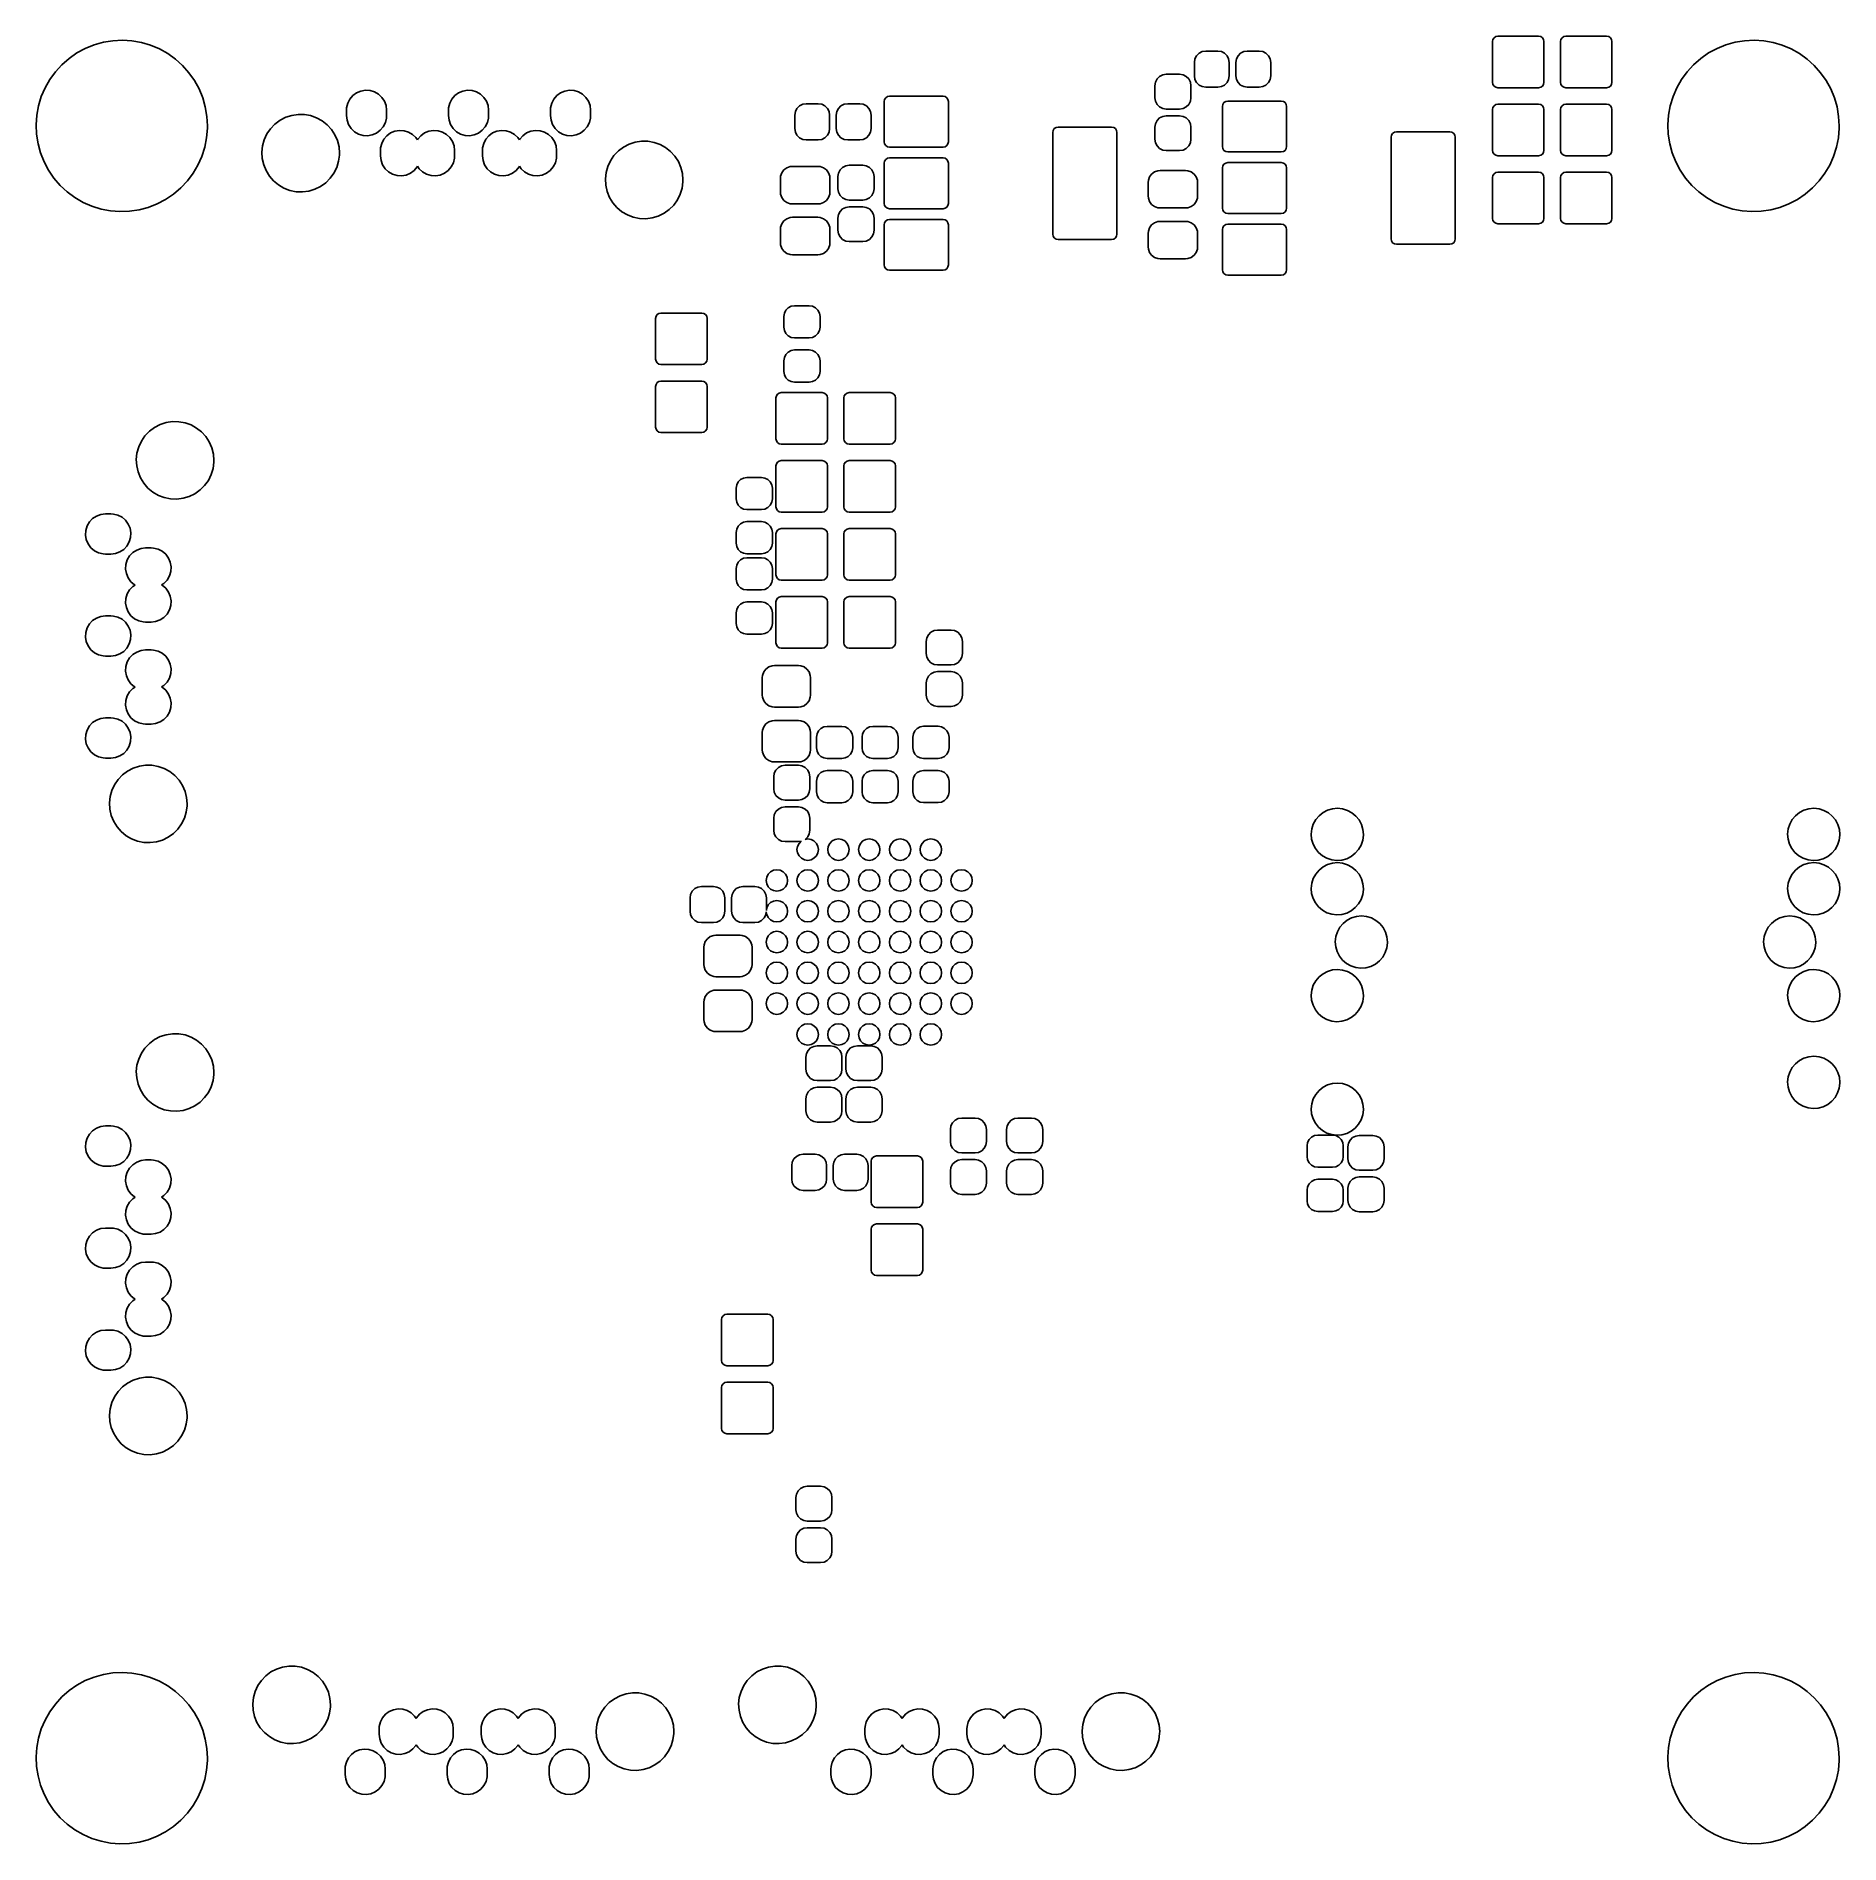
# Model space of a CAD drawing. Extents: x 2.42 to 5.08, y -5.33 to -2.67.
import ezdxf

# ---------------------------------------------------------------- set-up
doc = ezdxf.new("R2010")
doc.units = 0
doc.header["$MEASUREMENT"] = 0
doc.layers.add('BLACK', color=7, linetype='CONTINUOUS')

msp = doc.modelspace()

# ---------------------------------------------------------------- linework, layer by layer
at = {"layer": 'BLACK', "linetype": 'CONTINUOUS'}
for p, q in [((2.49636, -2.68601), (2.5094, -2.68074)), ((2.5094, -2.68074), (2.52295, -2.67695)), ((2.52295, -2.67695), (2.53683, -2.67471)), ((2.53683, -2.67471), (2.55088, -2.67402)), ((2.55088, -2.67402), (2.56492, -2.6749)), ((2.56492, -2.6749), (2.57877, -2.67734)), ((2.57877, -2.67734), (2.59226, -2.68132)), ((2.59226, -2.68132), (2.60523, -2.68677)), ((4.56606, -2.67591), (4.56666, -2.67289)), ((4.56606, -2.73591), (4.56606, -2.67591)), ((4.56666, -2.67289), (4.56837, -2.67034)), ((4.56837, -2.67034), (4.57092, -2.66863)), ((4.57092, -2.66863), (4.57394, -2.66803)), ((4.57394, -2.66803), (4.63394, -2.66803)), ((4.63394, -2.66803), (4.63695, -2.66863)), ((4.63695, -2.66863), (4.6395, -2.67034)), ((4.6395, -2.67034), (4.64121, -2.67289)), ((4.64121, -2.67289), (4.64181, -2.67591)), ((4.64181, -2.67591), (4.64181, -2.73591)), ((4.66606, -2.67591), (4.66666, -2.67289)), ((4.66606, -2.73591), (4.66606, -2.67591)), ((4.66666, -2.67289), (4.66837, -2.67034)), ((4.66837, -2.67034), (4.67092, -2.66863)), ((4.67092, -2.66863), (4.67394, -2.66803)), ((4.67394, -2.66803), (4.73394, -2.66803)), ((4.73394, -2.66803), (4.73695, -2.66863)), ((4.73695, -2.66863), (4.7395, -2.67034)), ((4.7395, -2.67034), (4.74121, -2.67289)), ((4.74121, -2.67289), (4.74181, -2.67591)), ((4.74181, -2.67591), (4.74181, -2.73591)), ((4.89636, -2.68601), (4.9094, -2.68074)), ((4.9094, -2.68074), (4.92295, -2.67695)), ((4.92295, -2.67695), (4.93683, -2.67471)), ((4.93683, -2.67471), (4.95088, -2.67402)), ((4.95088, -2.67402), (4.96492, -2.6749)), ((4.96492, -2.6749), (4.97877, -2.67734)), ((4.97877, -2.67734), (4.99226, -2.68132)), ((4.99226, -2.68132), (5.00523, -2.68677)), ((2.45237, -2.72037), (2.46185, -2.70999)), ((2.46185, -2.70999), (2.47244, -2.70072)), ((2.47244, -2.70072), (2.48399, -2.6927)), ((2.48399, -2.6927), (2.49636, -2.68601)), ((2.60523, -2.68677), (2.61751, -2.69363)), ((2.61751, -2.69363), (2.62894, -2.70182)), ((2.62894, -2.70182), (2.63939, -2.71123)), ((4.12763, -2.70669), (4.12844, -2.70152)), ((4.12763, -2.72638), (4.12763, -2.70669)), ((4.12844, -2.70152), (4.13082, -2.69686)), ((4.13082, -2.69686), (4.13452, -2.69316)), ((4.13452, -2.69316), (4.13919, -2.69078)), ((4.13919, -2.69078), (4.14436, -2.68996)), ((4.14436, -2.68996), (4.16207, -2.68996)), ((4.16207, -2.68996), (4.16724, -2.69078)), ((4.16724, -2.69078), (4.17191, -2.69316)), ((4.17191, -2.69316), (4.17561, -2.69686)), ((4.17561, -2.69686), (4.17799, -2.70152)), ((4.17799, -2.70152), (4.17881, -2.70669)), ((4.17881, -2.70669), (4.17881, -2.72638)), ((4.18865, -2.70669), (4.18947, -2.70152)), ((4.18865, -2.72638), (4.18865, -2.70669)), ((4.18947, -2.70152), (4.19184, -2.69686)), ((4.19184, -2.69686), (4.19555, -2.69316)), ((4.19555, -2.69316), (4.20021, -2.69078)), ((4.20021, -2.69078), (4.20538, -2.68996)), ((4.20538, -2.68996), (4.2231, -2.68996)), ((4.2231, -2.68996), (4.22827, -2.69078)), ((4.22827, -2.69078), (4.23293, -2.69316)), ((4.23293, -2.69316), (4.23663, -2.69686)), ((4.23663, -2.69686), (4.23901, -2.70152)), ((4.23901, -2.70152), (4.23983, -2.70669)), ((4.23983, -2.70669), (4.23983, -2.72638)), ((4.85237, -2.72037), (4.86185, -2.70999)), ((4.86185, -2.70999), (4.87244, -2.70072)), ((4.87244, -2.70072), (4.88399, -2.6927)), ((4.88399, -2.6927), (4.89636, -2.68601)), ((5.00523, -2.68677), (5.01751, -2.69363)), ((5.01751, -2.69363), (5.02894, -2.70182)), ((5.02894, -2.70182), (5.03939, -2.71123)), ((2.43715, -2.74398), (2.4441, -2.73175)), ((2.4441, -2.73175), (2.45237, -2.72037)), ((2.63939, -2.71123), (2.64873, -2.72175)), ((2.64873, -2.72175), (2.65684, -2.73324)), ((2.65684, -2.73324), (2.66362, -2.74556)), ((4.06943, -2.74086), (4.07024, -2.73569)), ((4.07024, -2.73569), (4.07262, -2.73102)), ((4.07262, -2.73102), (4.07632, -2.72732)), ((4.07632, -2.72732), (4.08099, -2.72494)), ((4.08099, -2.72494), (4.08616, -2.72413)), ((4.08616, -2.72413), (4.10584, -2.72413)), ((4.10584, -2.72413), (4.11101, -2.72494)), ((4.11101, -2.72494), (4.11568, -2.72732)), ((4.11568, -2.72732), (4.11938, -2.73102)), ((4.11938, -2.73102), (4.12176, -2.73569)), ((4.12176, -2.73569), (4.12257, -2.74086)), ((4.12844, -2.73155), (4.12763, -2.72638)), ((4.13082, -2.73621), (4.12844, -2.73155)), ((4.13452, -2.73991), (4.13082, -2.73621)), ((4.17561, -2.73621), (4.17191, -2.73991)), ((4.17799, -2.73155), (4.17561, -2.73621)), ((4.17881, -2.72638), (4.17799, -2.73155)), ((4.18947, -2.73155), (4.18865, -2.72638)), ((4.19184, -2.73621), (4.18947, -2.73155)), ((4.19555, -2.73991), (4.19184, -2.73621)), ((4.23663, -2.73621), (4.23293, -2.73991)), ((4.23901, -2.73155), (4.23663, -2.73621)), ((4.23983, -2.72638), (4.23901, -2.73155)), ((4.56666, -2.73892), (4.56606, -2.73591)), ((4.64181, -2.73591), (4.64121, -2.73892)), ((4.66666, -2.73892), (4.66606, -2.73591)), ((4.74181, -2.73591), (4.74121, -2.73892)), ((4.83715, -2.74398), (4.8441, -2.73175)), ((4.8441, -2.73175), (4.85237, -2.72037)), ((5.03939, -2.71123), (5.04873, -2.72175)), ((5.04873, -2.72175), (5.05684, -2.73324)), ((5.05684, -2.73324), (5.06362, -2.74556)), ((2.42755, -2.77038), (2.43161, -2.75691)), ((2.43161, -2.75691), (2.43715, -2.74398)), ((2.66362, -2.74556), (2.66898, -2.75857)), ((2.66898, -2.75857), (2.67285, -2.77209)), ((2.88236, -2.76672), (2.88547, -2.76062)), ((2.88547, -2.76062), (2.8899, -2.75541)), ((2.8899, -2.75541), (2.89541, -2.75136)), ((2.89541, -2.75136), (2.9017, -2.74868)), ((2.9017, -2.74868), (2.90844, -2.74752)), ((2.90844, -2.74752), (2.91527, -2.74795)), ((2.91527, -2.74795), (2.92181, -2.74993)), ((2.92181, -2.74993), (2.92773, -2.75336)), ((2.92773, -2.75336), (2.93269, -2.75807)), ((2.93269, -2.75807), (2.93644, -2.76379)), ((2.93644, -2.76379), (2.93877, -2.77022)), ((3.03236, -2.76672), (3.03547, -2.76062)), ((3.03547, -2.76062), (3.0399, -2.75541)), ((3.0399, -2.75541), (3.04541, -2.75136)), ((3.04541, -2.75136), (3.0517, -2.74868)), ((3.0517, -2.74868), (3.05844, -2.74752)), ((3.05844, -2.74752), (3.06527, -2.74795)), ((3.06527, -2.74795), (3.07181, -2.74993)), ((3.07181, -2.74993), (3.07773, -2.75336)), ((3.07773, -2.75336), (3.08269, -2.75807)), ((3.08269, -2.75807), (3.08644, -2.76379)), ((3.08644, -2.76379), (3.08877, -2.77022)), ((3.18236, -2.76672), (3.18547, -2.76062)), ((3.18547, -2.76062), (3.1899, -2.75541)), ((3.1899, -2.75541), (3.19541, -2.75136)), ((3.19541, -2.75136), (3.2017, -2.74868)), ((3.2017, -2.74868), (3.20844, -2.74752)), ((3.20844, -2.74752), (3.21527, -2.74795)), ((3.21527, -2.74795), (3.22181, -2.74993)), ((3.22181, -2.74993), (3.22773, -2.75336)), ((3.22773, -2.75336), (3.23269, -2.75807)), ((3.23269, -2.75807), (3.23644, -2.76379)), ((3.23644, -2.76379), (3.23877, -2.77022)), ((3.67126, -2.76427), (3.67186, -2.76126)), ((3.67186, -2.76126), (3.67357, -2.7587)), ((3.67357, -2.7587), (3.67612, -2.757)), ((3.67612, -2.757), (3.67913, -2.7564)), ((3.67913, -2.7564), (3.75787, -2.7564)), ((3.75787, -2.7564), (3.76089, -2.757)), ((3.76089, -2.757), (3.76344, -2.7587)), ((3.76344, -2.7587), (3.76515, -2.76126)), ((3.76515, -2.76126), (3.76575, -2.76427)), ((4.06943, -2.75857), (4.06943, -2.74086)), ((4.07024, -2.76374), (4.06943, -2.75857)), ((4.07262, -2.76841), (4.07024, -2.76374)), ((4.12176, -2.76374), (4.11938, -2.76841)), ((4.12257, -2.75857), (4.12176, -2.76374)), ((4.12257, -2.74086), (4.12257, -2.75857)), ((4.13919, -2.74229), (4.13452, -2.73991)), ((4.14436, -2.74311), (4.13919, -2.74229)), ((4.16207, -2.74311), (4.14436, -2.74311)), ((4.16724, -2.74229), (4.16207, -2.74311)), ((4.17191, -2.73991), (4.16724, -2.74229)), ((4.17115, -2.76575), (4.1737, -2.76405)), ((4.1737, -2.76405), (4.17671, -2.76345)), ((4.17671, -2.76345), (4.25545, -2.76345)), ((4.20021, -2.74229), (4.19555, -2.73991)), ((4.20538, -2.74311), (4.20021, -2.74229)), ((4.2231, -2.74311), (4.20538, -2.74311)), ((4.22827, -2.74229), (4.2231, -2.74311)), ((4.23293, -2.73991), (4.22827, -2.74229)), ((4.25545, -2.76345), (4.25847, -2.76405)), ((4.25847, -2.76405), (4.26102, -2.76575)), ((4.56837, -2.74147), (4.56666, -2.73892)), ((4.57092, -2.74318), (4.56837, -2.74147)), ((4.57394, -2.74378), (4.57092, -2.74318)), ((4.63394, -2.74378), (4.57394, -2.74378)), ((4.63695, -2.74318), (4.63394, -2.74378)), ((4.6395, -2.74147), (4.63695, -2.74318)), ((4.64121, -2.73892), (4.6395, -2.74147)), ((4.66837, -2.74147), (4.66666, -2.73892)), ((4.67092, -2.74318), (4.66837, -2.74147)), ((4.67394, -2.74378), (4.67092, -2.74318)), ((4.73394, -2.74378), (4.67394, -2.74378)), ((4.73695, -2.74318), (4.73394, -2.74378)), ((4.7395, -2.74147), (4.73695, -2.74318)), ((4.74121, -2.73892), (4.7395, -2.74147)), ((4.82755, -2.77038), (4.83161, -2.75691)), ((4.83161, -2.75691), (4.83715, -2.74398)), ((5.06362, -2.74556), (5.06898, -2.75857)), ((5.06898, -2.75857), (5.07285, -2.77209)), ((2.42403, -2.79824), (2.42501, -2.78421)), ((2.42501, -2.78421), (2.42755, -2.77038)), ((2.67285, -2.77209), (2.6752, -2.78596)), ((2.6752, -2.78596), (2.67598, -2.8)), ((2.78277, -2.79169), (2.79107, -2.78737)), ((2.79107, -2.78737), (2.79996, -2.78447)), ((2.79996, -2.78447), (2.80921, -2.78305)), ((2.80921, -2.78305), (2.81856, -2.78317)), ((2.81856, -2.78317), (2.82777, -2.78481)), ((2.82777, -2.78481), (2.83659, -2.78793)), ((2.83659, -2.78793), (2.84478, -2.79245)), ((2.88051, -2.77701), (2.88074, -2.77336)), ((2.88051, -2.78488), (2.88051, -2.77701)), ((2.8813, -2.79167), (2.88051, -2.78488)), ((2.88074, -2.77336), (2.88236, -2.76672)), ((2.93934, -2.78853), (2.93771, -2.79517)), ((2.93877, -2.77022), (2.93957, -2.77701)), ((2.93957, -2.78488), (2.93934, -2.78853)), ((2.93957, -2.77701), (2.93957, -2.78488)), ((3.03051, -2.77701), (3.03074, -2.77336)), ((3.03051, -2.78488), (3.03051, -2.77701)), ((3.0313, -2.79167), (3.03051, -2.78488)), ((3.03074, -2.77336), (3.03236, -2.76672)), ((3.08934, -2.78853), (3.08771, -2.79517)), ((3.08877, -2.77022), (3.08957, -2.77701)), ((3.08957, -2.78488), (3.08934, -2.78853)), ((3.08957, -2.77701), (3.08957, -2.78488)), ((3.18051, -2.77701), (3.18074, -2.77336)), ((3.18051, -2.78488), (3.18051, -2.77701)), ((3.1813, -2.79167), (3.18051, -2.78488)), ((3.18074, -2.77336), (3.18236, -2.76672)), ((3.23934, -2.78853), (3.23772, -2.79517)), ((3.23877, -2.77022), (3.23957, -2.77701)), ((3.23957, -2.78488), (3.23934, -2.78853)), ((3.23957, -2.77701), (3.23957, -2.78488)), ((3.5399, -2.78416), (3.54072, -2.77899)), ((3.5399, -2.80384), (3.5399, -2.78416)), ((3.54072, -2.77899), (3.54309, -2.77432)), ((3.54309, -2.77432), (3.54679, -2.77062)), ((3.54679, -2.77062), (3.55146, -2.76824)), ((3.55146, -2.76824), (3.55663, -2.76743)), ((3.55663, -2.76743), (3.57435, -2.76743)), ((3.57435, -2.76743), (3.57952, -2.76824)), ((3.57952, -2.76824), (3.58418, -2.77062)), ((3.58418, -2.77062), (3.58788, -2.77432)), ((3.58788, -2.77432), (3.59026, -2.77899)), ((3.59026, -2.77899), (3.59108, -2.78416)), ((3.59108, -2.78416), (3.59108, -2.80384)), ((3.60092, -2.78416), (3.60174, -2.77899)), ((3.60092, -2.80384), (3.60092, -2.78416)), ((3.60174, -2.77899), (3.60412, -2.77432)), ((3.60412, -2.77432), (3.60782, -2.77062)), ((3.60782, -2.77062), (3.61248, -2.76824)), ((3.61248, -2.76824), (3.61765, -2.76743)), ((3.61765, -2.76743), (3.63537, -2.76743)), ((3.63537, -2.76743), (3.64054, -2.76824)), ((3.64054, -2.76824), (3.64521, -2.77062)), ((3.64521, -2.77062), (3.64891, -2.77432)), ((3.64891, -2.77432), (3.65128, -2.77899)), ((3.65128, -2.77899), (3.6521, -2.78416)), ((3.6521, -2.78416), (3.6521, -2.80384)), ((3.67126, -2.82333), (3.67126, -2.76427)), ((3.76575, -2.76427), (3.76575, -2.82333)), ((4.07632, -2.77211), (4.07262, -2.76841)), ((4.07262, -2.79205), (4.07632, -2.78834)), ((4.08099, -2.77449), (4.07632, -2.77211)), ((4.07632, -2.78834), (4.08099, -2.78597)), ((4.08616, -2.77531), (4.08099, -2.77449)), ((4.08099, -2.78597), (4.08616, -2.78515)), ((4.10584, -2.77531), (4.08616, -2.77531)), ((4.08616, -2.78515), (4.10584, -2.78515)), ((4.11101, -2.77449), (4.10584, -2.77531)), ((4.10584, -2.78515), (4.11101, -2.78597)), ((4.11568, -2.77211), (4.11101, -2.77449)), ((4.11101, -2.78597), (4.11568, -2.78834)), ((4.11938, -2.76841), (4.11568, -2.77211)), ((4.11568, -2.78834), (4.11938, -2.79205)), ((4.16884, -2.77132), (4.16944, -2.76831)), ((4.16884, -2.83038), (4.16884, -2.77132)), ((4.16944, -2.76831), (4.17115, -2.76575)), ((4.26102, -2.76575), (4.26273, -2.76831)), ((4.26273, -2.76831), (4.26333, -2.77132)), ((4.26333, -2.77132), (4.26333, -2.83038)), ((4.56606, -2.77591), (4.56666, -2.77289)), ((4.56606, -2.83591), (4.56606, -2.77591)), ((4.56666, -2.77289), (4.56837, -2.77034)), ((4.56837, -2.77034), (4.57092, -2.76863)), ((4.57092, -2.76863), (4.57394, -2.76803)), ((4.57394, -2.76803), (4.63394, -2.76803)), ((4.63394, -2.76803), (4.63695, -2.76863)), ((4.63695, -2.76863), (4.6395, -2.77034)), ((4.6395, -2.77034), (4.64121, -2.77289)), ((4.64121, -2.77289), (4.64181, -2.77591)), ((4.64181, -2.77591), (4.64181, -2.83591)), ((4.66606, -2.77591), (4.66666, -2.77289)), ((4.66606, -2.83591), (4.66606, -2.77591)), ((4.66666, -2.77289), (4.66837, -2.77034)), ((4.66837, -2.77034), (4.67092, -2.76863)), ((4.67092, -2.76863), (4.67394, -2.76803)), ((4.67394, -2.76803), (4.73394, -2.76803)), ((4.73394, -2.76803), (4.73695, -2.76863)), ((4.73695, -2.76863), (4.7395, -2.77034)), ((4.7395, -2.77034), (4.74121, -2.77289)), ((4.74121, -2.77289), (4.74181, -2.77591)), ((4.74181, -2.77591), (4.74181, -2.83591)), ((4.82403, -2.79824), (4.82501, -2.78421)), ((4.82501, -2.78421), (4.82755, -2.77038)), ((5.07285, -2.77209), (5.0752, -2.78596)), ((5.0752, -2.78596), (5.07598, -2.8)), ((2.42462, -2.81229), (2.42403, -2.79824)), ((2.42677, -2.82619), (2.42462, -2.81229)), ((2.67594, -2.80352), (2.67476, -2.81753)), ((2.67598, -2.8), (2.67594, -2.80352)), ((2.75961, -2.82029), (2.76355, -2.8118)), ((2.76355, -2.8118), (2.76882, -2.80407)), ((2.76882, -2.80407), (2.77529, -2.79731)), ((2.77529, -2.79731), (2.78277, -2.79169)), ((2.84478, -2.79245), (2.85212, -2.79825)), ((2.85212, -2.79825), (2.85842, -2.80517)), ((2.85842, -2.80517), (2.8635, -2.81302)), ((2.8635, -2.81302), (2.86723, -2.8216)), ((2.88364, -2.7981), (2.8813, -2.79167)), ((2.88739, -2.80382), (2.88364, -2.7981)), ((2.89235, -2.80853), (2.88739, -2.80382)), ((2.89827, -2.81196), (2.89235, -2.80853)), ((2.90481, -2.81394), (2.89827, -2.81196)), ((2.91164, -2.81437), (2.90481, -2.81394)), ((2.91838, -2.81321), (2.91164, -2.81437)), ((2.92467, -2.81053), (2.91838, -2.81321)), ((2.93018, -2.80648), (2.92467, -2.81053)), ((2.9346, -2.80127), (2.93018, -2.80648)), ((2.93771, -2.79517), (2.9346, -2.80127)), ((2.93547, -2.81968), (2.9399, -2.81447)), ((2.9399, -2.81447), (2.94541, -2.81041)), ((2.94541, -2.81041), (2.9517, -2.80774)), ((2.9517, -2.80774), (2.95844, -2.80658)), ((2.95844, -2.80658), (2.96527, -2.807)), ((2.96527, -2.807), (2.97181, -2.80898)), ((2.97181, -2.80898), (2.97773, -2.81242)), ((2.97773, -2.81242), (2.98269, -2.81712)), ((2.98269, -2.81712), (2.98499, -2.82063)), ((2.98547, -2.81968), (2.9899, -2.81447)), ((2.9899, -2.81447), (2.99541, -2.81041)), ((2.99541, -2.81041), (3.0017, -2.80774)), ((3.0017, -2.80774), (3.00844, -2.80658)), ((3.00844, -2.80658), (3.01527, -2.807)), ((3.01527, -2.807), (3.02181, -2.80898)), ((3.02181, -2.80898), (3.02773, -2.81242)), ((3.02773, -2.81242), (3.03269, -2.81712)), ((3.03364, -2.7981), (3.0313, -2.79167)), ((3.03269, -2.81712), (3.03644, -2.82284)), ((3.03739, -2.80382), (3.03364, -2.7981)), ((3.04235, -2.80853), (3.03739, -2.80382)), ((3.04827, -2.81196), (3.04235, -2.80853)), ((3.05481, -2.81394), (3.04827, -2.81196)), ((3.06164, -2.81437), (3.05481, -2.81394)), ((3.06838, -2.81321), (3.06164, -2.81437)), ((3.07467, -2.81053), (3.06838, -2.81321)), ((3.08018, -2.80648), (3.07467, -2.81053)), ((3.0846, -2.80127), (3.08018, -2.80648)), ((3.08771, -2.79517), (3.0846, -2.80127)), ((3.08547, -2.81968), (3.0899, -2.81447)), ((3.0899, -2.81447), (3.09541, -2.81041)), ((3.09541, -2.81041), (3.1017, -2.80774)), ((3.1017, -2.80774), (3.10844, -2.80658)), ((3.10844, -2.80658), (3.11527, -2.807)), ((3.11527, -2.807), (3.12181, -2.80898)), ((3.12181, -2.80898), (3.12773, -2.81242)), ((3.12773, -2.81242), (3.13269, -2.81712)), ((3.13269, -2.81712), (3.13499, -2.82063)), ((3.13547, -2.81968), (3.1399, -2.81447)), ((3.1399, -2.81447), (3.14541, -2.81041)), ((3.14541, -2.81041), (3.1517, -2.80774)), ((3.1517, -2.80774), (3.15844, -2.80658)), ((3.15844, -2.80658), (3.16527, -2.807)), ((3.16527, -2.807), (3.17181, -2.80898)), ((3.17181, -2.80898), (3.17773, -2.81242)), ((3.17773, -2.81242), (3.18269, -2.81712)), ((3.18364, -2.7981), (3.1813, -2.79167)), ((3.18269, -2.81712), (3.18644, -2.82284)), ((3.18739, -2.80382), (3.18364, -2.7981)), ((3.19235, -2.80853), (3.18739, -2.80382)), ((3.19827, -2.81196), (3.19235, -2.80853)), ((3.20481, -2.81394), (3.19827, -2.81196)), ((3.21164, -2.81437), (3.20481, -2.81394)), ((3.21838, -2.81321), (3.21164, -2.81437)), ((3.22467, -2.81053), (3.21838, -2.81321)), ((3.23018, -2.80648), (3.22467, -2.81053)), ((3.2346, -2.80127), (3.23018, -2.80648)), ((3.23772, -2.79517), (3.2346, -2.80127)), ((3.54072, -2.80901), (3.5399, -2.80384)), ((3.54309, -2.81368), (3.54072, -2.80901)), ((3.54679, -2.81738), (3.54309, -2.81368)), ((3.55146, -2.81976), (3.54679, -2.81738)), ((3.58418, -2.81738), (3.57952, -2.81976)), ((3.58788, -2.81368), (3.58418, -2.81738)), ((3.59026, -2.80901), (3.58788, -2.81368)), ((3.59108, -2.80384), (3.59026, -2.80901)), ((3.60174, -2.80901), (3.60092, -2.80384)), ((3.60412, -2.81368), (3.60174, -2.80901)), ((3.60782, -2.81738), (3.60412, -2.81368)), ((3.61248, -2.81976), (3.60782, -2.81738)), ((3.64521, -2.81738), (3.64054, -2.81976)), ((3.64891, -2.81368), (3.64521, -2.81738)), ((3.65128, -2.80901), (3.64891, -2.81368)), ((3.6521, -2.80384), (3.65128, -2.80901)), ((3.91929, -2.80955), (3.91989, -2.80653)), ((3.91929, -2.95915), (3.91929, -2.80955)), ((3.91989, -2.80653), (3.9216, -2.80398)), ((3.9216, -2.80398), (3.92415, -2.80227)), ((3.92415, -2.80227), (3.92717, -2.80167)), ((3.92717, -2.80167), (4.00591, -2.80167)), ((4.00591, -2.80167), (4.00892, -2.80227)), ((4.00892, -2.80227), (4.01147, -2.80398)), ((4.01147, -2.80398), (4.01318, -2.80653)), ((4.01318, -2.80653), (4.01378, -2.80955)), ((4.01378, -2.80955), (4.01378, -2.95915)), ((4.06943, -2.80188), (4.07024, -2.79671)), ((4.06943, -2.8196), (4.06943, -2.80188)), ((4.07024, -2.79671), (4.07262, -2.79205)), ((4.11938, -2.79205), (4.12176, -2.79671)), ((4.12176, -2.79671), (4.12257, -2.80188)), ((4.12257, -2.80188), (4.12257, -2.8196)), ((4.41687, -2.8166), (4.41747, -2.81358)), ((4.41687, -2.9662), (4.41687, -2.8166)), ((4.41747, -2.81358), (4.41918, -2.81103)), ((4.41918, -2.81103), (4.42173, -2.80932)), ((4.42173, -2.80932), (4.42475, -2.80872)), ((4.42475, -2.80872), (4.50349, -2.80872)), ((4.50349, -2.80872), (4.5065, -2.80932)), ((4.5065, -2.80932), (4.50905, -2.81103)), ((4.50905, -2.81103), (4.51076, -2.81358)), ((4.51076, -2.81358), (4.51136, -2.8166)), ((4.51136, -2.8166), (4.51136, -2.9662)), ((4.82462, -2.81229), (4.82403, -2.79824)), ((4.82677, -2.82619), (4.82462, -2.81229)), ((5.07594, -2.80352), (5.07476, -2.81753)), ((5.07598, -2.8), (5.07594, -2.80352)), ((2.43046, -2.83977), (2.42677, -2.82619)), ((2.43563, -2.85284), (2.43046, -2.83977)), ((2.67203, -2.83133), (2.66777, -2.84474)), ((2.67476, -2.81753), (2.67203, -2.83133)), ((2.75612, -2.83861), (2.75711, -2.8293)), ((2.75666, -2.84794), (2.75612, -2.83861)), ((2.75711, -2.8293), (2.75961, -2.82029)), ((2.86723, -2.8216), (2.86951, -2.83068)), ((2.87021, -2.84279), (2.86899, -2.85206)), ((2.86951, -2.83068), (2.87028, -2.84)), ((2.87028, -2.84), (2.87021, -2.84279)), ((2.93051, -2.83606), (2.93074, -2.83241)), ((2.93051, -2.84394), (2.93051, -2.83606)), ((2.9313, -2.85073), (2.93051, -2.84394)), ((2.93074, -2.83241), (2.93236, -2.82577)), ((2.93236, -2.82577), (2.93547, -2.81968)), ((2.98499, -2.82063), (2.98547, -2.81968)), ((3.03644, -2.82284), (3.03877, -2.82927)), ((3.03877, -2.82927), (3.03957, -2.83606)), ((3.03957, -2.84394), (3.03934, -2.84759)), ((3.03957, -2.83606), (3.03957, -2.84394)), ((3.08051, -2.83606), (3.08074, -2.83241)), ((3.08051, -2.84394), (3.08051, -2.83606)), ((3.0813, -2.85073), (3.08051, -2.84394)), ((3.08074, -2.83241), (3.08236, -2.82577)), ((3.08236, -2.82577), (3.08547, -2.81968)), ((3.13499, -2.82063), (3.13547, -2.81968)), ((3.18644, -2.82284), (3.18877, -2.82927)), ((3.18877, -2.82927), (3.18957, -2.83606)), ((3.18957, -2.84394), (3.18934, -2.84759)), ((3.18957, -2.83606), (3.18957, -2.84394)), ((3.26867, -2.85117), (3.27394, -2.84344)), ((3.27394, -2.84344), (3.28041, -2.83668)), ((3.28041, -2.83668), (3.28789, -2.83106)), ((3.28789, -2.83106), (3.29619, -2.82674)), ((3.29619, -2.82674), (3.30508, -2.82384)), ((3.30508, -2.82384), (3.31432, -2.82242)), ((3.31432, -2.82242), (3.32368, -2.82254)), ((3.32368, -2.82254), (3.33289, -2.82418)), ((3.33289, -2.82418), (3.34171, -2.8273)), ((3.34171, -2.8273), (3.3499, -2.83182)), ((3.3499, -2.83182), (3.35724, -2.83762)), ((3.35724, -2.83762), (3.36354, -2.84454)), ((3.55663, -2.82057), (3.55146, -2.81976)), ((3.57435, -2.82057), (3.55663, -2.82057)), ((3.57952, -2.81976), (3.57435, -2.82057)), ((3.61765, -2.82057), (3.61248, -2.81976)), ((3.63537, -2.82057), (3.61765, -2.82057)), ((3.64054, -2.81976), (3.63537, -2.82057)), ((3.67186, -2.82634), (3.67126, -2.82333)), ((3.67357, -2.8289), (3.67186, -2.82634)), ((3.67612, -2.8306), (3.67357, -2.8289)), ((3.67913, -2.8312), (3.67612, -2.8306)), ((3.75787, -2.8312), (3.67913, -2.8312)), ((3.76089, -2.8306), (3.75787, -2.8312)), ((3.76344, -2.8289), (3.76089, -2.8306)), ((3.76515, -2.82634), (3.76344, -2.8289)), ((3.76575, -2.82333), (3.76515, -2.82634)), ((4.07024, -2.82477), (4.06943, -2.8196)), ((4.07262, -2.82943), (4.07024, -2.82477)), ((4.07632, -2.83313), (4.07262, -2.82943)), ((4.08099, -2.83551), (4.07632, -2.83313)), ((4.08616, -2.83633), (4.08099, -2.83551)), ((4.10584, -2.83633), (4.08616, -2.83633)), ((4.11101, -2.83551), (4.10584, -2.83633)), ((4.11568, -2.83313), (4.11101, -2.83551)), ((4.11938, -2.82943), (4.11568, -2.83313)), ((4.12176, -2.82477), (4.11938, -2.82943)), ((4.12257, -2.8196), (4.12176, -2.82477)), ((4.16944, -2.83339), (4.16884, -2.83038)), ((4.17115, -2.83594), (4.16944, -2.83339)), ((4.1737, -2.83765), (4.17115, -2.83594)), ((4.17671, -2.83825), (4.1737, -2.83765)), ((4.25545, -2.83825), (4.17671, -2.83825)), ((4.25847, -2.83765), (4.25545, -2.83825)), ((4.26102, -2.83594), (4.25847, -2.83765)), ((4.26273, -2.83339), (4.26102, -2.83594)), ((4.26333, -2.83038), (4.26273, -2.83339)), ((4.56666, -2.83892), (4.56606, -2.83591)), ((4.56837, -2.84147), (4.56666, -2.83892)), ((4.57092, -2.84318), (4.56837, -2.84147)), ((4.57394, -2.84378), (4.57092, -2.84318)), ((4.63394, -2.84378), (4.57394, -2.84378)), ((4.63695, -2.84318), (4.63394, -2.84378)), ((4.6395, -2.84147), (4.63695, -2.84318)), ((4.64121, -2.83892), (4.6395, -2.84147)), ((4.64181, -2.83591), (4.64121, -2.83892)), ((4.66666, -2.83892), (4.66606, -2.83591)), ((4.66837, -2.84147), (4.66666, -2.83892)), ((4.67092, -2.84318), (4.66837, -2.84147)), ((4.67394, -2.84378), (4.67092, -2.84318)), ((4.73394, -2.84378), (4.67394, -2.84378)), ((4.73695, -2.84318), (4.73394, -2.84378)), ((4.7395, -2.84147), (4.73695, -2.84318)), ((4.74121, -2.83892), (4.7395, -2.84147)), ((4.74181, -2.83591), (4.74121, -2.83892)), ((4.83046, -2.83977), (4.82677, -2.82619)), ((4.83563, -2.85284), (4.83046, -2.83977)), ((5.07203, -2.83133), (5.06777, -2.84474)), ((5.07476, -2.81753), (5.07203, -2.83133)), ((2.44224, -2.86526), (2.43563, -2.85284)), ((2.45018, -2.87687), (2.44224, -2.86526)), ((2.65493, -2.86972), (2.64651, -2.88098)), ((2.66205, -2.85759), (2.65493, -2.86972)), ((2.66777, -2.84474), (2.66205, -2.85759)), ((2.75871, -2.85707), (2.75666, -2.84794)), ((2.76223, -2.86574), (2.75871, -2.85707)), ((2.76712, -2.87372), (2.76223, -2.86574)), ((2.86212, -2.8694), (2.85666, -2.877)), ((2.86627, -2.86102), (2.86212, -2.8694)), ((2.86899, -2.85206), (2.86627, -2.86102)), ((2.93364, -2.85716), (2.9313, -2.85073)), ((2.93739, -2.86288), (2.93364, -2.85716)), ((2.94235, -2.86758), (2.93739, -2.86288)), ((2.94827, -2.87102), (2.94235, -2.86758)), ((2.97467, -2.86959), (2.96838, -2.87226)), ((2.98018, -2.86553), (2.97467, -2.86959)), ((2.9846, -2.86032), (2.98018, -2.86553)), ((2.98509, -2.85937), (2.9846, -2.86032)), ((2.98739, -2.86288), (2.98509, -2.85937)), ((2.99235, -2.86758), (2.98739, -2.86288)), ((2.99827, -2.87102), (2.99235, -2.86758)), ((3.02467, -2.86959), (3.01838, -2.87226)), ((3.03018, -2.86553), (3.02467, -2.86959)), ((3.0346, -2.86032), (3.03018, -2.86553)), ((3.03771, -2.85423), (3.0346, -2.86032)), ((3.03934, -2.84759), (3.03771, -2.85423)), ((3.08364, -2.85716), (3.0813, -2.85073)), ((3.08739, -2.86288), (3.08364, -2.85716)), ((3.09235, -2.86758), (3.08739, -2.86288)), ((3.09827, -2.87102), (3.09235, -2.86758)), ((3.12467, -2.86959), (3.11838, -2.87226)), ((3.13018, -2.86553), (3.12467, -2.86959)), ((3.1346, -2.86032), (3.13018, -2.86553)), ((3.13509, -2.85937), (3.1346, -2.86032)), ((3.13739, -2.86288), (3.13509, -2.85937)), ((3.14235, -2.86758), (3.13739, -2.86288)), ((3.14827, -2.87102), (3.14235, -2.86758)), ((3.17467, -2.86959), (3.16838, -2.87226)), ((3.18018, -2.86553), (3.17467, -2.86959)), ((3.1846, -2.86032), (3.18018, -2.86553)), ((3.18771, -2.85423), (3.1846, -2.86032)), ((3.18934, -2.84759), (3.18771, -2.85423)), ((3.26124, -2.87798), (3.26223, -2.86867)), ((3.26223, -2.86867), (3.26473, -2.85966)), ((3.26473, -2.85966), (3.26867, -2.85117)), ((3.36354, -2.84454), (3.36862, -2.85239)), ((3.36862, -2.85239), (3.37235, -2.86097)), ((3.37235, -2.86097), (3.37463, -2.87005)), ((3.37463, -2.87005), (3.37539, -2.87937)), ((3.51901, -2.87394), (3.52076, -2.86897)), ((3.52076, -2.86897), (3.52389, -2.86473)), ((3.52389, -2.86473), (3.52813, -2.8616)), ((3.52813, -2.8616), (3.5331, -2.85985)), ((3.5331, -2.85985), (3.53642, -2.85954)), ((3.53642, -2.85954), (3.57382, -2.85954)), ((3.57382, -2.85954), (3.57714, -2.85985)), ((3.57714, -2.85985), (3.58211, -2.8616)), ((3.58211, -2.8616), (3.58635, -2.86473)), ((3.58635, -2.86473), (3.58948, -2.86897)), ((3.58948, -2.86897), (3.59122, -2.87394)), ((3.60335, -2.87463), (3.60417, -2.86946)), ((3.60417, -2.86946), (3.60654, -2.86479)), ((3.60654, -2.86479), (3.61024, -2.86109)), ((3.61024, -2.86109), (3.61491, -2.85872)), ((3.61491, -2.85872), (3.62008, -2.8579)), ((3.62008, -2.8579), (3.63976, -2.8579)), ((3.63976, -2.8579), (3.64493, -2.85872)), ((3.64493, -2.85872), (3.6496, -2.86109)), ((3.6496, -2.86109), (3.6533, -2.86479)), ((3.6533, -2.86479), (3.65568, -2.86946)), ((3.65568, -2.86946), (3.6565, -2.87463)), ((3.67126, -2.85482), (3.67186, -2.85181)), ((3.67126, -2.91388), (3.67126, -2.85482)), ((3.67186, -2.85181), (3.67357, -2.84926)), ((3.67357, -2.84926), (3.67612, -2.84755)), ((3.67612, -2.84755), (3.67913, -2.84695)), ((3.67913, -2.84695), (3.75787, -2.84695)), ((3.75787, -2.84695), (3.76089, -2.84755)), ((3.76089, -2.84755), (3.76344, -2.84926)), ((3.76344, -2.84926), (3.76515, -2.85181)), ((3.76515, -2.85181), (3.76575, -2.85482)), ((3.76575, -2.85482), (3.76575, -2.91388)), ((4.06477, -2.87073), (4.06901, -2.8676)), ((4.06901, -2.8676), (4.07398, -2.86585)), ((4.07398, -2.86585), (4.0773, -2.86554)), ((4.0773, -2.86554), (4.1147, -2.86554)), ((4.1147, -2.86554), (4.11802, -2.86585)), ((4.11802, -2.86585), (4.12299, -2.8676)), ((4.12299, -2.8676), (4.12723, -2.87073)), ((4.16884, -2.86187), (4.16944, -2.85886)), ((4.16884, -2.92093), (4.16884, -2.86187)), ((4.16944, -2.85886), (4.17115, -2.8563)), ((4.17115, -2.8563), (4.1737, -2.8546)), ((4.1737, -2.8546), (4.17671, -2.854)), ((4.17671, -2.854), (4.25545, -2.854)), ((4.25545, -2.854), (4.25847, -2.8546)), ((4.25847, -2.8546), (4.26102, -2.8563)), ((4.26102, -2.8563), (4.26273, -2.85886)), ((4.26273, -2.85886), (4.26333, -2.86187)), ((4.26333, -2.86187), (4.26333, -2.92093)), ((4.56666, -2.87289), (4.56837, -2.87034)), ((4.56837, -2.87034), (4.57092, -2.86863)), ((4.57092, -2.86863), (4.57394, -2.86803)), ((4.57394, -2.86803), (4.63394, -2.86803)), ((4.63394, -2.86803), (4.63695, -2.86863)), ((4.63695, -2.86863), (4.6395, -2.87034)), ((4.6395, -2.87034), (4.64121, -2.87289)), ((4.66666, -2.87289), (4.66837, -2.87034)), ((4.66837, -2.87034), (4.67092, -2.86863)), ((4.67092, -2.86863), (4.67394, -2.86803)), ((4.67394, -2.86803), (4.73394, -2.86803)), ((4.73394, -2.86803), (4.73695, -2.86863)), ((4.73695, -2.86863), (4.7395, -2.87034)), ((4.7395, -2.87034), (4.74121, -2.87289)), ((4.84224, -2.86526), (4.83563, -2.85284)), ((4.85018, -2.87687), (4.84224, -2.86526)), ((5.05493, -2.86972), (5.04651, -2.88098)), ((5.06205, -2.85759), (5.05493, -2.86972)), ((5.06777, -2.84474), (5.06205, -2.85759)), ((2.45937, -2.88752), (2.45018, -2.87687)), ((2.46969, -2.89707), (2.45937, -2.88752)), ((2.48102, -2.90542), (2.46969, -2.89707)), ((2.63688, -2.89123), (2.62617, -2.90035)), ((2.64651, -2.88098), (2.63688, -2.89123)), ((2.77325, -2.88079), (2.76712, -2.87372)), ((2.78045, -2.88676), (2.77325, -2.88079)), ((2.78852, -2.89148), (2.78045, -2.88676)), ((2.79726, -2.89482), (2.78852, -2.89148)), ((2.80643, -2.89669), (2.79726, -2.89482)), ((2.81578, -2.89703), (2.80643, -2.89669)), ((2.82506, -2.89584), (2.81578, -2.89703)), ((2.83402, -2.89315), (2.82506, -2.89584)), ((2.84242, -2.88904), (2.83402, -2.89315)), ((2.85004, -2.8836), (2.84242, -2.88904)), ((2.85666, -2.877), (2.85004, -2.8836)), ((2.95481, -2.873), (2.94827, -2.87102)), ((2.96164, -2.87342), (2.95481, -2.873)), ((2.96838, -2.87226), (2.96164, -2.87342)), ((3.00481, -2.873), (2.99827, -2.87102)), ((3.01164, -2.87342), (3.00481, -2.873)), ((3.01838, -2.87226), (3.01164, -2.87342)), ((3.10481, -2.873), (3.09827, -2.87102)), ((3.11164, -2.87342), (3.10481, -2.873)), ((3.11838, -2.87226), (3.11164, -2.87342)), ((3.15481, -2.873), (3.14827, -2.87102)), ((3.16164, -2.87342), (3.15481, -2.873)), ((3.16838, -2.87226), (3.16164, -2.87342)), ((3.26178, -2.88732), (3.26124, -2.87798)), ((3.26383, -2.89644), (3.26178, -2.88732)), ((3.26735, -2.90511), (3.26383, -2.89644)), ((3.3741, -2.89143), (3.37138, -2.90039)), ((3.37533, -2.88216), (3.3741, -2.89143)), ((3.37539, -2.87937), (3.37533, -2.88216)), ((3.5187, -2.87726), (3.51901, -2.87394)), ((3.5187, -2.89694), (3.5187, -2.87726)), ((3.51901, -2.90026), (3.5187, -2.89694)), ((3.59122, -2.87394), (3.59154, -2.87726)), ((3.59154, -2.89694), (3.59122, -2.90026)), ((3.59154, -2.87726), (3.59154, -2.89694)), ((3.60335, -2.89235), (3.60335, -2.87463)), ((3.60417, -2.89752), (3.60335, -2.89235)), ((3.6565, -2.89235), (3.65568, -2.89752)), ((3.6565, -2.87463), (3.6565, -2.89235)), ((4.05958, -2.88326), (4.0599, -2.87994)), ((4.05958, -2.90294), (4.05958, -2.88326)), ((4.0599, -2.87994), (4.06164, -2.87497)), ((4.06164, -2.87497), (4.06477, -2.87073)), ((4.12723, -2.87073), (4.13036, -2.87497)), ((4.13036, -2.87497), (4.1321, -2.87994)), ((4.1321, -2.87994), (4.13242, -2.88326)), ((4.13242, -2.88326), (4.13242, -2.90294)), ((4.56606, -2.87591), (4.56666, -2.87289)), ((4.56606, -2.93591), (4.56606, -2.87591)), ((4.64121, -2.87289), (4.64181, -2.87591)), ((4.64181, -2.87591), (4.64181, -2.93591)), ((4.66606, -2.87591), (4.66666, -2.87289)), ((4.66606, -2.93591), (4.66606, -2.87591)), ((4.74121, -2.87289), (4.74181, -2.87591)), ((4.74181, -2.87591), (4.74181, -2.93591)), ((4.85937, -2.88752), (4.85018, -2.87687)), ((4.86969, -2.89707), (4.85937, -2.88752)), ((4.88102, -2.90542), (4.86969, -2.89707)), ((5.03688, -2.89123), (5.02617, -2.90035)), ((5.04651, -2.88098), (5.03688, -2.89123)), ((2.4932, -2.91245), (2.48102, -2.90542)), ((2.50609, -2.91808), (2.4932, -2.91245)), ((2.51952, -2.92224), (2.50609, -2.91808)), ((2.53334, -2.92488), (2.51952, -2.92224)), ((2.57533, -2.92341), (2.56142, -2.92547)), ((2.58893, -2.91982), (2.57533, -2.92341)), ((2.60204, -2.91473), (2.58893, -2.91982)), ((2.61451, -2.90822), (2.60204, -2.91473)), ((2.62617, -2.90035), (2.61451, -2.90822)), ((3.27224, -2.91309), (3.26735, -2.90511)), ((3.27837, -2.92016), (3.27224, -2.91309)), ((3.28556, -2.92613), (3.27837, -2.92016)), ((3.35515, -2.92297), (3.34754, -2.92841)), ((3.36178, -2.91637), (3.35515, -2.92297)), ((3.36724, -2.90877), (3.36178, -2.91637)), ((3.37138, -2.90039), (3.36724, -2.90877)), ((3.52076, -2.90523), (3.51901, -2.90026)), ((3.52389, -2.90947), (3.52076, -2.90523)), ((3.52813, -2.9126), (3.52389, -2.90947)), ((3.5331, -2.91434), (3.52813, -2.9126)), ((3.53642, -2.91466), (3.5331, -2.91434)), ((3.57382, -2.91466), (3.53642, -2.91466)), ((3.57714, -2.91434), (3.57382, -2.91466)), ((3.58211, -2.9126), (3.57714, -2.91434)), ((3.58635, -2.90947), (3.58211, -2.9126)), ((3.58948, -2.90523), (3.58635, -2.90947)), ((3.59122, -2.90026), (3.58948, -2.90523)), ((3.60654, -2.90218), (3.60417, -2.89752)), ((3.61024, -2.90588), (3.60654, -2.90218)), ((3.60654, -2.92582), (3.61024, -2.92212)), ((3.61491, -2.90826), (3.61024, -2.90588)), ((3.61024, -2.92212), (3.61491, -2.91974)), ((3.62008, -2.90908), (3.61491, -2.90826)), ((3.61491, -2.91974), (3.62008, -2.91892)), ((3.63976, -2.90908), (3.62008, -2.90908)), ((3.62008, -2.91892), (3.63976, -2.91892)), ((3.64493, -2.90826), (3.63976, -2.90908)), ((3.63976, -2.91892), (3.64493, -2.91974)), ((3.6496, -2.90588), (3.64493, -2.90826)), ((3.64493, -2.91974), (3.6496, -2.92212)), ((3.6533, -2.90218), (3.6496, -2.90588)), ((3.6496, -2.92212), (3.6533, -2.92582)), ((3.65568, -2.89752), (3.6533, -2.90218)), ((3.67186, -2.91689), (3.67126, -2.91388)), ((3.67357, -2.91945), (3.67186, -2.91689)), ((3.67612, -2.92115), (3.67357, -2.91945)), ((3.67913, -2.92175), (3.67612, -2.92115)), ((3.75787, -2.92175), (3.67913, -2.92175)), ((3.76089, -2.92115), (3.75787, -2.92175)), ((3.76344, -2.91945), (3.76089, -2.92115)), ((3.76515, -2.91689), (3.76344, -2.91945)), ((3.76575, -2.91388), (3.76515, -2.91689)), ((4.0599, -2.90626), (4.05958, -2.90294)), ((4.06164, -2.91123), (4.0599, -2.90626)), ((4.06477, -2.91547), (4.06164, -2.91123)), ((4.06901, -2.9186), (4.06477, -2.91547)), ((4.07398, -2.92034), (4.06901, -2.9186)), ((4.0773, -2.92066), (4.07398, -2.92034)), ((4.1147, -2.92066), (4.0773, -2.92066)), ((4.11802, -2.92034), (4.1147, -2.92066)), ((4.12299, -2.9186), (4.11802, -2.92034)), ((4.12723, -2.91547), (4.12299, -2.9186)), ((4.13036, -2.91123), (4.12723, -2.91547)), ((4.1321, -2.90626), (4.13036, -2.91123)), ((4.13242, -2.90294), (4.1321, -2.90626)), ((4.16944, -2.92394), (4.16884, -2.92093)), ((4.26333, -2.92093), (4.26273, -2.92394)), ((4.8932, -2.91245), (4.88102, -2.90542)), ((4.90609, -2.91808), (4.8932, -2.91245)), ((4.91952, -2.92224), (4.90609, -2.91808)), ((4.93334, -2.92488), (4.91952, -2.92224)), ((4.97533, -2.92341), (4.96142, -2.92547)), ((4.98893, -2.91982), (4.97533, -2.92341)), ((5.00204, -2.91473), (4.98893, -2.91982)), ((5.01451, -2.90822), (5.00204, -2.91473)), ((5.02617, -2.90035), (5.01451, -2.90822)), ((2.54736, -2.92596), (2.53334, -2.92488)), ((2.56142, -2.92547), (2.54736, -2.92596)), ((3.29364, -2.93085), (3.28556, -2.92613)), ((3.30238, -2.93419), (3.29364, -2.93085)), ((3.31155, -2.93606), (3.30238, -2.93419)), ((3.3209, -2.9364), (3.31155, -2.93606)), ((3.33018, -2.93521), (3.3209, -2.9364)), ((3.33914, -2.93252), (3.33018, -2.93521)), ((3.34754, -2.92841), (3.33914, -2.93252)), ((3.5187, -2.95206), (3.51901, -2.94874)), ((3.51901, -2.94874), (3.52076, -2.94377)), ((3.52076, -2.94377), (3.52389, -2.93953)), ((3.52389, -2.93953), (3.52813, -2.9364)), ((3.52813, -2.9364), (3.5331, -2.93466)), ((3.5331, -2.93466), (3.53642, -2.93434)), ((3.53642, -2.93434), (3.57382, -2.93434)), ((3.57382, -2.93434), (3.57714, -2.93466)), ((3.57714, -2.93466), (3.58211, -2.9364)), ((3.58211, -2.9364), (3.58635, -2.93953)), ((3.58635, -2.93953), (3.58948, -2.94377)), ((3.58948, -2.94377), (3.59122, -2.94874)), ((3.59122, -2.94874), (3.59154, -2.95206)), ((3.60335, -2.93565), (3.60417, -2.93048)), ((3.60335, -2.95337), (3.60335, -2.93565)), ((3.60417, -2.93048), (3.60654, -2.92582)), ((3.6533, -2.92582), (3.65568, -2.93048)), ((3.65568, -2.93048), (3.6565, -2.93565)), ((3.6565, -2.93565), (3.6565, -2.95337)), ((3.67126, -2.94537), (3.67186, -2.94236)), ((3.67126, -3.00443), (3.67126, -2.94537)), ((3.67186, -2.94236), (3.67357, -2.93981)), ((3.67357, -2.93981), (3.67612, -2.9381)), ((3.67612, -2.9381), (3.67913, -2.9375)), ((3.67913, -2.9375), (3.75787, -2.9375)), ((3.75787, -2.9375), (3.76089, -2.9381)), ((3.76089, -2.9381), (3.76344, -2.93981)), ((3.76344, -2.93981), (3.76515, -2.94236)), ((3.76515, -2.94236), (3.76575, -2.94537)), ((3.76575, -2.94537), (3.76575, -3.00443)), ((4.0599, -2.95474), (4.06164, -2.94977)), ((4.06164, -2.94977), (4.06477, -2.94553)), ((4.06477, -2.94553), (4.06901, -2.9424)), ((4.06901, -2.9424), (4.07398, -2.94066)), ((4.07398, -2.94066), (4.0773, -2.94034)), ((4.0773, -2.94034), (4.1147, -2.94034)), ((4.1147, -2.94034), (4.11802, -2.94066)), ((4.11802, -2.94066), (4.12299, -2.9424)), ((4.12299, -2.9424), (4.12723, -2.94553)), ((4.12723, -2.94553), (4.13036, -2.94977)), ((4.13036, -2.94977), (4.1321, -2.95474)), ((4.16884, -2.95242), (4.16944, -2.94941)), ((4.17115, -2.9265), (4.16944, -2.92394)), ((4.16944, -2.94941), (4.17115, -2.94686)), ((4.1737, -2.9282), (4.17115, -2.9265)), ((4.17115, -2.94686), (4.1737, -2.94515)), ((4.17671, -2.9288), (4.1737, -2.9282)), ((4.1737, -2.94515), (4.17671, -2.94455)), ((4.25545, -2.9288), (4.17671, -2.9288)), ((4.17671, -2.94455), (4.25545, -2.94455)), ((4.25847, -2.9282), (4.25545, -2.9288)), ((4.25545, -2.94455), (4.25847, -2.94515)), ((4.26102, -2.9265), (4.25847, -2.9282)), ((4.25847, -2.94515), (4.26102, -2.94686)), ((4.26273, -2.92394), (4.26102, -2.9265)), ((4.26102, -2.94686), (4.26273, -2.94941)), ((4.26273, -2.94941), (4.26333, -2.95242)), ((4.56666, -2.93892), (4.56606, -2.93591)), ((4.56837, -2.94147), (4.56666, -2.93892)), ((4.57092, -2.94318), (4.56837, -2.94147)), ((4.57394, -2.94378), (4.57092, -2.94318)), ((4.63394, -2.94378), (4.57394, -2.94378)), ((4.63695, -2.94318), (4.63394, -2.94378)), ((4.6395, -2.94147), (4.63695, -2.94318)), ((4.64121, -2.93892), (4.6395, -2.94147)), ((4.64181, -2.93591), (4.64121, -2.93892)), ((4.66666, -2.93892), (4.66606, -2.93591)), ((4.66837, -2.94147), (4.66666, -2.93892)), ((4.67092, -2.94318), (4.66837, -2.94147)), ((4.67394, -2.94378), (4.67092, -2.94318)), ((4.73394, -2.94378), (4.67394, -2.94378)), ((4.73695, -2.94318), (4.73394, -2.94378)), ((4.7395, -2.94147), (4.73695, -2.94318)), ((4.74121, -2.93892), (4.7395, -2.94147)), ((4.74181, -2.93591), (4.74121, -2.93892)), ((4.94736, -2.92596), (4.93334, -2.92488)), ((4.96142, -2.92547), (4.94736, -2.92596)), ((3.5187, -2.97174), (3.5187, -2.95206)), ((3.51901, -2.97506), (3.5187, -2.97174)), ((3.52076, -2.98003), (3.51901, -2.97506)), ((3.59122, -2.97506), (3.58948, -2.98003)), ((3.59154, -2.97174), (3.59122, -2.97506)), ((3.59154, -2.95206), (3.59154, -2.97174)), ((3.60417, -2.95854), (3.60335, -2.95337)), ((3.60654, -2.96321), (3.60417, -2.95854)), ((3.61024, -2.96691), (3.60654, -2.96321)), ((3.61491, -2.96928), (3.61024, -2.96691)), ((3.62008, -2.9701), (3.61491, -2.96928)), ((3.63976, -2.9701), (3.62008, -2.9701)), ((3.64493, -2.96928), (3.63976, -2.9701)), ((3.6496, -2.96691), (3.64493, -2.96928)), ((3.6533, -2.96321), (3.6496, -2.96691)), ((3.65568, -2.95854), (3.6533, -2.96321)), ((3.6565, -2.95337), (3.65568, -2.95854)), ((3.91989, -2.96217), (3.91929, -2.95915)), ((3.9216, -2.96472), (3.91989, -2.96217)), ((3.92415, -2.96643), (3.9216, -2.96472)), ((3.92717, -2.96703), (3.92415, -2.96643)), ((4.00591, -2.96703), (3.92717, -2.96703)), ((4.00892, -2.96643), (4.00591, -2.96703)), ((4.01147, -2.96472), (4.00892, -2.96643)), ((4.01318, -2.96217), (4.01147, -2.96472)), ((4.01378, -2.95915), (4.01318, -2.96217)), ((4.05958, -2.95806), (4.0599, -2.95474)), ((4.05958, -2.97774), (4.05958, -2.95806)), ((4.1321, -2.95474), (4.13242, -2.95806)), ((4.13242, -2.95806), (4.13242, -2.97774)), ((4.16884, -3.01148), (4.16884, -2.95242)), ((4.26333, -2.95242), (4.26333, -3.01148)), ((4.41747, -2.96922), (4.41687, -2.9662)), ((4.41918, -2.97177), (4.41747, -2.96922)), ((4.42173, -2.97348), (4.41918, -2.97177)), ((4.42475, -2.97408), (4.42173, -2.97348)), ((4.50349, -2.97408), (4.42475, -2.97408)), ((4.5065, -2.97348), (4.50349, -2.97408)), ((4.50905, -2.97177), (4.5065, -2.97348)), ((4.51076, -2.96922), (4.50905, -2.97177)), ((4.51136, -2.9662), (4.51076, -2.96922)), ((3.52389, -2.98427), (3.52076, -2.98003)), ((3.52813, -2.9874), (3.52389, -2.98427)), ((3.5331, -2.98915), (3.52813, -2.9874)), ((3.53642, -2.98946), (3.5331, -2.98915)), ((3.57382, -2.98946), (3.53642, -2.98946)), ((3.57714, -2.98915), (3.57382, -2.98946)), ((3.58211, -2.9874), (3.57714, -2.98915)), ((3.58635, -2.98427), (3.58211, -2.9874)), ((3.58948, -2.98003), (3.58635, -2.98427)), ((4.0599, -2.98106), (4.05958, -2.97774)), ((4.06164, -2.98603), (4.0599, -2.98106)), ((4.06477, -2.99027), (4.06164, -2.98603)), ((4.06901, -2.9934), (4.06477, -2.99027)), ((4.07398, -2.99515), (4.06901, -2.9934)), ((4.0773, -2.99546), (4.07398, -2.99515)), ((4.1147, -2.99546), (4.0773, -2.99546)), ((4.11802, -2.99515), (4.1147, -2.99546)), ((4.12299, -2.9934), (4.11802, -2.99515)), ((4.12723, -2.99027), (4.12299, -2.9934)), ((4.13036, -2.98603), (4.12723, -2.99027)), ((4.1321, -2.98106), (4.13036, -2.98603)), ((4.13242, -2.97774), (4.1321, -2.98106)), ((3.67186, -3.00744), (3.67126, -3.00443)), ((3.67357, -3.01), (3.67186, -3.00744)), ((3.67612, -3.0117), (3.67357, -3.01)), ((3.67913, -3.0123), (3.67612, -3.0117)), ((3.75787, -3.0123), (3.67913, -3.0123)), ((3.76089, -3.0117), (3.75787, -3.0123)), ((3.76344, -3.01), (3.76089, -3.0117)), ((3.76515, -3.00744), (3.76344, -3.01)), ((3.76575, -3.00443), (3.76515, -3.00744)), ((4.16944, -3.01449), (4.16884, -3.01148)), ((4.17115, -3.01705), (4.16944, -3.01449)), ((4.1737, -3.01875), (4.17115, -3.01705)), ((4.17671, -3.01935), (4.1737, -3.01875)), ((4.25545, -3.01935), (4.17671, -3.01935)), ((4.25847, -3.01875), (4.25545, -3.01935)), ((4.26102, -3.01705), (4.25847, -3.01875)), ((4.26273, -3.01449), (4.26102, -3.01705)), ((4.26333, -3.01148), (4.26273, -3.01449)), ((3.33516, -3.08299), (3.33576, -3.07998)), ((3.33516, -3.14299), (3.33516, -3.08299)), ((3.33576, -3.07998), (3.33746, -3.07742)), ((3.33746, -3.07742), (3.34002, -3.07572)), ((3.34002, -3.07572), (3.34303, -3.07512)), ((3.34303, -3.07512), (3.40303, -3.07512)), ((3.40303, -3.07512), (3.40604, -3.07572)), ((3.40604, -3.07572), (3.4086, -3.07742)), ((3.4086, -3.07742), (3.41031, -3.07998)), ((3.41031, -3.07998), (3.41091, -3.08299)), ((3.41091, -3.08299), (3.41091, -3.14299)), ((3.52383, -3.08025), (3.5246, -3.07538)), ((3.52383, -3.09599), (3.52383, -3.08025)), ((3.5246, -3.07538), (3.52683, -3.07099)), ((3.52683, -3.07099), (3.53032, -3.06751)), ((3.53032, -3.06751), (3.53471, -3.06527)), ((3.53471, -3.06527), (3.53957, -3.0645)), ((3.53957, -3.0645), (3.56123, -3.0645)), ((3.56123, -3.0645), (3.56609, -3.06527)), ((3.56609, -3.06527), (3.57048, -3.06751)), ((3.57048, -3.06751), (3.57397, -3.07099)), ((3.57397, -3.07099), (3.5762, -3.07538)), ((3.5762, -3.07538), (3.57697, -3.08025)), ((3.57697, -3.08025), (3.57697, -3.09599)), ((3.5246, -3.10086), (3.52383, -3.09599)), ((3.52683, -3.10525), (3.5246, -3.10086)), ((3.53032, -3.10873), (3.52683, -3.10525)), ((3.53471, -3.11097), (3.53032, -3.10873)), ((3.57048, -3.10873), (3.56609, -3.11097)), ((3.57397, -3.10525), (3.57048, -3.10873)), ((3.5762, -3.10086), (3.57397, -3.10525)), ((3.57697, -3.09599), (3.5762, -3.10086)), ((3.5246, -3.14034), (3.52683, -3.13595)), ((3.52683, -3.13595), (3.53032, -3.13247)), ((3.53032, -3.13247), (3.53471, -3.13023)), ((3.53957, -3.11174), (3.53471, -3.11097)), ((3.53471, -3.13023), (3.53957, -3.12946)), ((3.56123, -3.11174), (3.53957, -3.11174)), ((3.53957, -3.12946), (3.56123, -3.12946)), ((3.56609, -3.11097), (3.56123, -3.11174)), ((3.56123, -3.12946), (3.56609, -3.13023)), ((3.56609, -3.13023), (3.57048, -3.13247)), ((3.57048, -3.13247), (3.57397, -3.13595)), ((3.57397, -3.13595), (3.5762, -3.14034)), ((3.33576, -3.14601), (3.33516, -3.14299)), ((3.33746, -3.14856), (3.33576, -3.14601)), ((3.34002, -3.15027), (3.33746, -3.14856)), ((3.34303, -3.15087), (3.34002, -3.15027)), ((3.40303, -3.15087), (3.34303, -3.15087)), ((3.40604, -3.15027), (3.40303, -3.15087)), ((3.4086, -3.14856), (3.40604, -3.15027)), ((3.41031, -3.14601), (3.4086, -3.14856)), ((3.41091, -3.14299), (3.41031, -3.14601)), ((3.52383, -3.14521), (3.5246, -3.14034)), ((3.52383, -3.16095), (3.52383, -3.14521)), ((3.5246, -3.16582), (3.52383, -3.16095)), ((3.5762, -3.14034), (3.57697, -3.14521)), ((3.57697, -3.16095), (3.5762, -3.16582)), ((3.57697, -3.14521), (3.57697, -3.16095)), ((3.33516, -3.18299), (3.33576, -3.17998)), ((3.33516, -3.24299), (3.33516, -3.18299)), ((3.33576, -3.17998), (3.33746, -3.17742)), ((3.33746, -3.17742), (3.34002, -3.17572)), ((3.34002, -3.17572), (3.34303, -3.17512)), ((3.34303, -3.17512), (3.40303, -3.17512)), ((3.40303, -3.17512), (3.40604, -3.17572)), ((3.40604, -3.17572), (3.4086, -3.17742)), ((3.4086, -3.17742), (3.41031, -3.17998)), ((3.41031, -3.17998), (3.41091, -3.18299)), ((3.41091, -3.18299), (3.41091, -3.24299)), ((3.52683, -3.17021), (3.5246, -3.16582)), ((3.53032, -3.17369), (3.52683, -3.17021)), ((3.53471, -3.17593), (3.53032, -3.17369)), ((3.53957, -3.1767), (3.53471, -3.17593)), ((3.56123, -3.1767), (3.53957, -3.1767)), ((3.56609, -3.17593), (3.56123, -3.1767)), ((3.57048, -3.17369), (3.56609, -3.17593)), ((3.57397, -3.17021), (3.57048, -3.17369)), ((3.5762, -3.16582), (3.57397, -3.17021)), ((3.51213, -3.2), (3.51273, -3.19699)), ((3.51213, -3.26), (3.51213, -3.2)), ((3.51273, -3.19699), (3.51443, -3.19443)), ((3.51443, -3.19443), (3.51699, -3.19273)), ((3.51699, -3.19273), (3.52, -3.19213)), ((3.52, -3.19213), (3.58, -3.19213)), ((3.58, -3.19213), (3.58301, -3.19273)), ((3.58301, -3.19273), (3.58557, -3.19443)), ((3.58557, -3.19443), (3.58727, -3.19699)), ((3.58727, -3.19699), (3.58787, -3.2)), ((3.58787, -3.2), (3.58787, -3.26)), ((3.61213, -3.2), (3.61273, -3.19699)), ((3.61213, -3.26), (3.61213, -3.2)), ((3.61273, -3.19699), (3.61443, -3.19443)), ((3.61443, -3.19443), (3.61699, -3.19273)), ((3.61699, -3.19273), (3.62, -3.19213)), ((3.62, -3.19213), (3.68, -3.19213)), ((3.68, -3.19213), (3.68301, -3.19273)), ((3.68301, -3.19273), (3.68557, -3.19443)), ((3.68557, -3.19443), (3.68727, -3.19699)), ((3.68727, -3.19699), (3.68787, -3.2)), ((3.68787, -3.2), (3.68787, -3.26)), ((2.59801, -3.24343), (2.6063, -3.23911)), ((2.6063, -3.23911), (2.6152, -3.2362)), ((2.6152, -3.2362), (2.62444, -3.23478)), ((2.62444, -3.23478), (2.6338, -3.2349)), ((2.6338, -3.2349), (2.64301, -3.23654)), ((2.64301, -3.23654), (2.65183, -3.23966)), ((2.65183, -3.23966), (2.66002, -3.24418)), ((2.57485, -3.27202), (2.57879, -3.26353)), ((2.57879, -3.26353), (2.58406, -3.25581)), ((2.58406, -3.25581), (2.59052, -3.24904)), ((2.59052, -3.24904), (2.59801, -3.24343)), ((2.66002, -3.24418), (2.66736, -3.24998)), ((2.66736, -3.24998), (2.67365, -3.2569)), ((2.67365, -3.2569), (2.67874, -3.26476)), ((2.67874, -3.26476), (2.68247, -3.27334)), ((3.33576, -3.24601), (3.33516, -3.24299)), ((3.33746, -3.24856), (3.33576, -3.24601)), ((3.34002, -3.25027), (3.33746, -3.24856)), ((3.34303, -3.25087), (3.34002, -3.25027)), ((3.40303, -3.25087), (3.34303, -3.25087)), ((3.40604, -3.25027), (3.40303, -3.25087)), ((3.4086, -3.24856), (3.40604, -3.25027)), ((3.41031, -3.24601), (3.4086, -3.24856)), ((3.41091, -3.24299), (3.41031, -3.24601)), ((3.51273, -3.26301), (3.51213, -3.26)), ((3.51443, -3.26557), (3.51273, -3.26301)), ((3.51699, -3.26727), (3.51443, -3.26557)), ((3.52, -3.26787), (3.51699, -3.26727)), ((3.58, -3.26787), (3.52, -3.26787)), ((3.58301, -3.26727), (3.58, -3.26787)), ((3.58557, -3.26557), (3.58301, -3.26727)), ((3.58727, -3.26301), (3.58557, -3.26557)), ((3.58787, -3.26), (3.58727, -3.26301)), ((3.61273, -3.26301), (3.61213, -3.26)), ((3.61443, -3.26557), (3.61273, -3.26301)), ((3.61699, -3.26727), (3.61443, -3.26557)), ((3.62, -3.26787), (3.61699, -3.26727)), ((3.68, -3.26787), (3.62, -3.26787)), ((3.68301, -3.26727), (3.68, -3.26787)), ((3.68557, -3.26557), (3.68301, -3.26727)), ((3.68727, -3.26301), (3.68557, -3.26557)), ((3.68787, -3.26), (3.68727, -3.26301)), ((2.57136, -3.29034), (2.57235, -3.28104)), ((2.57189, -3.29968), (2.57136, -3.29034)), ((2.57235, -3.28104), (2.57485, -3.27202)), ((2.68247, -3.27334), (2.68475, -3.28241)), ((2.68544, -3.29452), (2.68422, -3.3038)), ((2.68475, -3.28241), (2.68551, -3.29173)), ((2.68551, -3.29173), (2.68544, -3.29452)), ((3.51273, -3.29699), (3.51443, -3.29443)), ((3.51443, -3.29443), (3.51699, -3.29273)), ((3.51699, -3.29273), (3.52, -3.29213)), ((3.52, -3.29213), (3.58, -3.29213)), ((3.58, -3.29213), (3.58301, -3.29273)), ((3.58301, -3.29273), (3.58557, -3.29443)), ((3.58557, -3.29443), (3.58727, -3.29699)), ((3.61273, -3.29699), (3.61443, -3.29443)), ((3.61443, -3.29443), (3.61699, -3.29273)), ((3.61699, -3.29273), (3.62, -3.29213)), ((3.62, -3.29213), (3.68, -3.29213)), ((3.68, -3.29213), (3.68301, -3.29273)), ((3.68301, -3.29273), (3.68557, -3.29443)), ((3.68557, -3.29443), (3.68727, -3.29699)), ((2.57395, -3.3088), (2.57189, -3.29968)), ((2.57747, -3.31747), (2.57395, -3.3088)), ((2.58236, -3.32545), (2.57747, -3.31747)), ((2.67736, -3.32113), (2.6719, -3.32873)), ((2.6815, -3.31275), (2.67736, -3.32113)), ((2.68422, -3.3038), (2.6815, -3.31275)), ((3.45675, -3.32342), (3.46023, -3.31994)), ((3.46023, -3.31994), (3.46462, -3.3177)), ((3.46462, -3.3177), (3.46949, -3.31693)), ((3.46949, -3.31693), (3.49114, -3.31693)), ((3.49114, -3.31693), (3.49601, -3.3177)), ((3.49601, -3.3177), (3.5004, -3.31994)), ((3.5004, -3.31994), (3.50388, -3.32342)), ((3.51213, -3.3), (3.51273, -3.29699)), ((3.51213, -3.36), (3.51213, -3.3)), ((3.58727, -3.29699), (3.58787, -3.3)), ((3.58787, -3.3), (3.58787, -3.36)), ((3.61213, -3.3), (3.61273, -3.29699)), ((3.61213, -3.36), (3.61213, -3.3)), ((3.68727, -3.29699), (3.68787, -3.3)), ((3.68787, -3.3), (3.68787, -3.36)), ((2.58848, -3.33252), (2.58236, -3.32545)), ((2.59568, -3.33849), (2.58848, -3.33252)), ((2.60376, -3.34321), (2.59568, -3.33849)), ((2.6125, -3.34655), (2.60376, -3.34321)), ((2.62167, -3.34842), (2.6125, -3.34655)), ((2.63101, -3.34876), (2.62167, -3.34842)), ((2.64029, -3.34757), (2.63101, -3.34876)), ((2.64925, -3.34488), (2.64029, -3.34757)), ((2.65766, -3.34077), (2.64925, -3.34488)), ((2.66527, -3.33533), (2.65766, -3.34077)), ((2.6719, -3.32873), (2.66527, -3.33533)), ((3.45374, -3.33268), (3.45451, -3.32781)), ((3.45374, -3.34843), (3.45374, -3.33268)), ((3.45451, -3.35329), (3.45374, -3.34843)), ((3.45451, -3.32781), (3.45675, -3.32342)), ((3.50388, -3.32342), (3.50612, -3.32781)), ((3.50612, -3.32781), (3.50689, -3.33268)), ((3.50689, -3.34843), (3.50612, -3.35329)), ((3.50689, -3.33268), (3.50689, -3.34843)), ((2.50712, -3.37735), (2.51284, -3.3736)), ((2.51284, -3.3736), (2.51927, -3.37126)), ((2.51927, -3.37126), (2.52606, -3.37047)), ((2.52606, -3.37047), (2.53394, -3.37047)), ((2.53394, -3.37047), (2.53759, -3.3707)), ((2.53759, -3.3707), (2.54423, -3.37232)), ((2.54423, -3.37232), (2.55032, -3.37543)), ((2.55032, -3.37543), (2.55553, -3.37986)), ((3.45675, -3.35768), (3.45451, -3.35329)), ((3.46023, -3.36117), (3.45675, -3.35768)), ((3.46462, -3.3634), (3.46023, -3.36117)), ((3.46949, -3.36417), (3.46462, -3.3634)), ((3.49114, -3.36417), (3.46949, -3.36417)), ((3.49601, -3.3634), (3.49114, -3.36417)), ((3.5004, -3.36117), (3.49601, -3.3634)), ((3.50388, -3.35768), (3.5004, -3.36117)), ((3.50612, -3.35329), (3.50388, -3.35768)), ((3.51273, -3.36301), (3.51213, -3.36)), ((3.51443, -3.36557), (3.51273, -3.36301)), ((3.51699, -3.36727), (3.51443, -3.36557)), ((3.52, -3.36787), (3.51699, -3.36727)), ((3.58, -3.36787), (3.52, -3.36787)), ((3.58301, -3.36727), (3.58, -3.36787)), ((3.58557, -3.36557), (3.58301, -3.36727)), ((3.58727, -3.36301), (3.58557, -3.36557)), ((3.58787, -3.36), (3.58727, -3.36301)), ((3.61273, -3.36301), (3.61213, -3.36)), ((3.61443, -3.36557), (3.61273, -3.36301)), ((3.61699, -3.36727), (3.61443, -3.36557)), ((3.62, -3.36787), (3.61699, -3.36727)), ((3.68, -3.36787), (3.62, -3.36787)), ((3.68301, -3.36727), (3.68, -3.36787)), ((3.68557, -3.36557), (3.68301, -3.36727)), ((3.68727, -3.36301), (3.68557, -3.36557)), ((3.68787, -3.36), (3.68727, -3.36301)), ((2.49658, -3.4016), (2.497, -3.39477)), ((2.49774, -3.40834), (2.49658, -3.4016)), ((2.497, -3.39477), (2.49898, -3.38823)), ((2.49898, -3.38823), (2.50242, -3.38231)), ((2.50242, -3.38231), (2.50712, -3.37735)), ((2.55553, -3.37986), (2.55959, -3.38537)), ((2.55959, -3.38537), (2.56226, -3.39166)), ((2.56226, -3.39166), (2.56342, -3.3984)), ((2.56342, -3.3984), (2.563, -3.40523)), ((3.45374, -3.39764), (3.45451, -3.39277)), ((3.45374, -3.41339), (3.45374, -3.39764)), ((3.45451, -3.39277), (3.45675, -3.38838)), ((3.45675, -3.38838), (3.46023, -3.3849)), ((3.46023, -3.3849), (3.46462, -3.38266)), ((3.46462, -3.38266), (3.46949, -3.38189)), ((3.46949, -3.38189), (3.49114, -3.38189)), ((3.49114, -3.38189), (3.49601, -3.38266)), ((3.49601, -3.38266), (3.5004, -3.3849)), ((3.5004, -3.3849), (3.50388, -3.38838)), ((3.50388, -3.38838), (3.50612, -3.39277)), ((3.50612, -3.39277), (3.50689, -3.39764)), ((3.50689, -3.39764), (3.50689, -3.41339)), ((3.51213, -3.4), (3.51273, -3.39699)), ((3.51213, -3.46), (3.51213, -3.4)), ((3.51273, -3.39699), (3.51443, -3.39443)), ((3.51443, -3.39443), (3.51699, -3.39273)), ((3.51699, -3.39273), (3.52, -3.39213)), ((3.52, -3.39213), (3.58, -3.39213)), ((3.58, -3.39213), (3.58301, -3.39273)), ((3.58301, -3.39273), (3.58557, -3.39443)), ((3.58557, -3.39443), (3.58727, -3.39699)), ((3.58727, -3.39699), (3.58787, -3.4)), ((3.58787, -3.4), (3.58787, -3.46)), ((3.61213, -3.4), (3.61273, -3.39699)), ((3.61213, -3.46), (3.61213, -3.4)), ((3.61273, -3.39699), (3.61443, -3.39443)), ((3.61443, -3.39443), (3.61699, -3.39273)), ((3.61699, -3.39273), (3.62, -3.39213)), ((3.62, -3.39213), (3.68, -3.39213)), ((3.68, -3.39213), (3.68301, -3.39273)), ((3.68301, -3.39273), (3.68557, -3.39443)), ((3.68557, -3.39443), (3.68727, -3.39699)), ((3.68727, -3.39699), (3.68787, -3.4)), ((3.68787, -3.4), (3.68787, -3.46)), ((2.50041, -3.41463), (2.49774, -3.40834)), ((2.50447, -3.42014), (2.50041, -3.41463)), ((2.50968, -3.42457), (2.50447, -3.42014)), ((2.51577, -3.42768), (2.50968, -3.42457)), ((2.52241, -3.4293), (2.51577, -3.42768)), ((2.54716, -3.4264), (2.54073, -3.42874)), ((2.55288, -3.42265), (2.54716, -3.4264)), ((2.55758, -3.41769), (2.55288, -3.42265)), ((2.56102, -3.41177), (2.55758, -3.41769)), ((2.563, -3.40523), (2.56102, -3.41177)), ((2.56147, -3.43231), (2.56618, -3.42735)), ((2.56618, -3.42735), (2.5719, -3.4236)), ((2.5719, -3.4236), (2.57833, -3.42126)), ((2.57833, -3.42126), (2.58512, -3.42047)), ((2.58512, -3.42047), (2.59299, -3.42047)), ((2.59299, -3.42047), (2.59664, -3.4207)), ((2.59664, -3.4207), (2.60328, -3.42232)), ((2.60328, -3.42232), (2.60938, -3.42543)), ((2.60938, -3.42543), (2.61459, -3.42986)), ((3.45451, -3.41825), (3.45374, -3.41339)), ((3.45675, -3.42264), (3.45451, -3.41825)), ((3.46023, -3.42613), (3.45675, -3.42264)), ((3.46462, -3.42836), (3.46023, -3.42613)), ((3.46949, -3.42913), (3.46462, -3.42836)), ((3.49601, -3.42836), (3.49114, -3.42913)), ((3.5004, -3.42613), (3.49601, -3.42836)), ((3.50388, -3.42264), (3.5004, -3.42613)), ((3.50612, -3.41825), (3.50388, -3.42264)), ((3.50689, -3.41339), (3.50612, -3.41825)), ((2.52606, -3.42953), (2.52241, -3.4293)), ((2.53394, -3.42953), (2.52606, -3.42953)), ((2.54073, -3.42874), (2.53394, -3.42953)), ((2.55563, -3.4516), (2.55606, -3.44477)), ((2.55679, -3.45834), (2.55563, -3.4516)), ((2.55606, -3.44477), (2.55804, -3.43823)), ((2.55804, -3.43823), (2.56147, -3.43231)), ((2.61459, -3.42986), (2.61864, -3.43537)), ((2.61864, -3.43537), (2.62132, -3.44166)), ((2.62205, -3.45523), (2.62007, -3.46177)), ((2.62132, -3.44166), (2.62248, -3.4484)), ((2.62248, -3.4484), (2.62205, -3.45523)), ((3.45374, -3.45079), (3.45451, -3.44592)), ((3.45374, -3.46654), (3.45374, -3.45079)), ((3.45451, -3.44592), (3.45675, -3.44153)), ((3.45675, -3.44153), (3.46023, -3.43805)), ((3.46023, -3.43805), (3.46462, -3.43581)), ((3.46462, -3.43581), (3.46949, -3.43504)), ((3.49114, -3.42913), (3.46949, -3.42913)), ((3.46949, -3.43504), (3.49114, -3.43504)), ((3.49114, -3.43504), (3.49601, -3.43581)), ((3.49601, -3.43581), (3.5004, -3.43805)), ((3.5004, -3.43805), (3.50388, -3.44153)), ((3.50388, -3.44153), (3.50612, -3.44592)), ((3.50612, -3.44592), (3.50689, -3.45079)), ((3.50689, -3.45079), (3.50689, -3.46654)), ((2.55947, -3.46463), (2.55679, -3.45834)), ((2.56352, -3.47014), (2.55947, -3.46463)), ((2.56147, -3.48231), (2.56618, -3.47735)), ((2.56873, -3.47457), (2.56352, -3.47014)), ((2.56618, -3.47735), (2.56968, -3.47505)), ((2.56968, -3.47505), (2.56873, -3.47457)), ((2.61193, -3.47265), (2.60843, -3.47495)), ((2.60843, -3.47495), (2.60938, -3.47543)), ((2.60938, -3.47543), (2.61459, -3.47986)), ((2.61664, -3.46769), (2.61193, -3.47265)), ((2.61459, -3.47986), (2.61864, -3.48537)), ((2.62007, -3.46177), (2.61664, -3.46769)), ((3.45451, -3.4714), (3.45374, -3.46654)), ((3.45675, -3.47579), (3.45451, -3.4714)), ((3.46023, -3.47928), (3.45675, -3.47579)), ((3.46462, -3.48151), (3.46023, -3.47928)), ((3.46949, -3.48228), (3.46462, -3.48151)), ((3.49601, -3.48151), (3.49114, -3.48228)), ((3.5004, -3.47928), (3.49601, -3.48151)), ((3.50388, -3.47579), (3.5004, -3.47928)), ((3.50612, -3.4714), (3.50388, -3.47579)), ((3.50689, -3.46654), (3.50612, -3.4714)), ((3.51273, -3.46301), (3.51213, -3.46)), ((3.51443, -3.46557), (3.51273, -3.46301)), ((3.51699, -3.46727), (3.51443, -3.46557)), ((3.52, -3.46787), (3.51699, -3.46727)), ((3.58, -3.46787), (3.52, -3.46787)), ((3.58301, -3.46727), (3.58, -3.46787)), ((3.58557, -3.46557), (3.58301, -3.46727)), ((3.58727, -3.46301), (3.58557, -3.46557)), ((3.58787, -3.46), (3.58727, -3.46301)), ((3.61273, -3.46301), (3.61213, -3.46)), ((3.61443, -3.46557), (3.61273, -3.46301)), ((3.61699, -3.46727), (3.61443, -3.46557)), ((3.62, -3.46787), (3.61699, -3.46727)), ((3.68, -3.46787), (3.62, -3.46787)), ((3.68301, -3.46727), (3.68, -3.46787)), ((3.68557, -3.46557), (3.68301, -3.46727)), ((3.68727, -3.46301), (3.68557, -3.46557)), ((3.68787, -3.46), (3.68727, -3.46301)), ((2.55563, -3.5016), (2.55606, -3.49477)), ((2.55679, -3.50834), (2.55563, -3.5016)), ((2.55606, -3.49477), (2.55804, -3.48823)), ((2.55947, -3.51463), (2.55679, -3.50834)), ((2.55804, -3.48823), (2.56147, -3.48231)), ((2.61864, -3.48537), (2.62132, -3.49166)), ((2.62205, -3.50523), (2.62007, -3.51177)), ((2.62132, -3.49166), (2.62248, -3.4984)), ((2.62248, -3.4984), (2.62205, -3.50523)), ((3.45451, -3.51088), (3.45675, -3.50649)), ((3.45675, -3.50649), (3.46023, -3.50301)), ((3.46023, -3.50301), (3.46462, -3.50077)), ((3.46462, -3.50077), (3.46949, -3.5)), ((3.49114, -3.48228), (3.46949, -3.48228)), ((3.46949, -3.5), (3.49114, -3.5)), ((3.49114, -3.5), (3.49601, -3.50077)), ((3.49601, -3.50077), (3.5004, -3.50301)), ((3.5004, -3.50301), (3.50388, -3.50649)), ((3.50388, -3.50649), (3.50612, -3.51088)), ((3.51213, -3.5), (3.51273, -3.49699)), ((3.51213, -3.56), (3.51213, -3.5)), ((3.51273, -3.49699), (3.51443, -3.49443)), ((3.51443, -3.49443), (3.51699, -3.49273)), ((3.51699, -3.49273), (3.52, -3.49213)), ((3.52, -3.49213), (3.58, -3.49213)), ((3.58, -3.49213), (3.58301, -3.49273)), ((3.58301, -3.49273), (3.58557, -3.49443)), ((3.58557, -3.49443), (3.58727, -3.49699)), ((3.58727, -3.49699), (3.58787, -3.5)), ((3.58787, -3.5), (3.58787, -3.56)), ((3.61213, -3.5), (3.61273, -3.49699)), ((3.61213, -3.56), (3.61213, -3.5)), ((3.61273, -3.49699), (3.61443, -3.49443)), ((3.61443, -3.49443), (3.61699, -3.49273)), ((3.61699, -3.49273), (3.62, -3.49213)), ((3.62, -3.49213), (3.68, -3.49213)), ((3.68, -3.49213), (3.68301, -3.49273)), ((3.68301, -3.49273), (3.68557, -3.49443)), ((3.68557, -3.49443), (3.68727, -3.49699)), ((3.68727, -3.49699), (3.68787, -3.5)), ((3.68787, -3.5), (3.68787, -3.56)), ((2.49898, -3.53823), (2.50242, -3.53231)), ((2.50242, -3.53231), (2.50712, -3.52735)), ((2.50712, -3.52735), (2.51284, -3.5236)), ((2.51284, -3.5236), (2.51927, -3.52126)), ((2.51927, -3.52126), (2.52606, -3.52047)), ((2.52606, -3.52047), (2.53394, -3.52047)), ((2.53394, -3.52047), (2.53759, -3.5207)), ((2.53759, -3.5207), (2.54423, -3.52232)), ((2.54423, -3.52232), (2.55032, -3.52543)), ((2.55032, -3.52543), (2.55553, -3.52986)), ((2.55553, -3.52986), (2.55959, -3.53537)), ((2.56352, -3.52014), (2.55947, -3.51463)), ((2.56873, -3.52457), (2.56352, -3.52014)), ((2.57483, -3.52768), (2.56873, -3.52457)), ((2.58147, -3.5293), (2.57483, -3.52768)), ((2.58512, -3.52953), (2.58147, -3.5293)), ((2.59299, -3.52953), (2.58512, -3.52953)), ((2.59978, -3.52874), (2.59299, -3.52953)), ((2.60621, -3.5264), (2.59978, -3.52874)), ((2.61193, -3.52265), (2.60621, -3.5264)), ((2.61664, -3.51769), (2.61193, -3.52265)), ((2.62007, -3.51177), (2.61664, -3.51769)), ((3.45374, -3.51575), (3.45451, -3.51088)), ((3.45374, -3.5315), (3.45374, -3.51575)), ((3.45451, -3.53636), (3.45374, -3.5315)), ((3.50612, -3.51088), (3.50689, -3.51575)), ((3.50689, -3.5315), (3.50612, -3.53636)), ((3.50689, -3.51575), (3.50689, -3.5315)), ((2.49658, -3.5516), (2.497, -3.54477)), ((2.49774, -3.55834), (2.49658, -3.5516)), ((2.497, -3.54477), (2.49898, -3.53823)), ((2.50041, -3.56463), (2.49774, -3.55834)), ((2.55959, -3.53537), (2.56226, -3.54166)), ((2.563, -3.55523), (2.56102, -3.56177)), ((2.56226, -3.54166), (2.56342, -3.5484)), ((2.56342, -3.5484), (2.563, -3.55523)), ((3.45675, -3.54075), (3.45451, -3.53636)), ((3.46023, -3.54424), (3.45675, -3.54075)), ((3.46462, -3.54647), (3.46023, -3.54424)), ((3.46949, -3.54724), (3.46462, -3.54647)), ((3.49114, -3.54724), (3.46949, -3.54724)), ((3.49601, -3.54647), (3.49114, -3.54724)), ((3.5004, -3.54424), (3.49601, -3.54647)), ((3.50388, -3.54075), (3.5004, -3.54424)), ((3.50612, -3.53636), (3.50388, -3.54075)), ((3.51273, -3.56301), (3.51213, -3.56)), ((3.58787, -3.56), (3.58727, -3.56301)), ((3.61273, -3.56301), (3.61213, -3.56)), ((3.68787, -3.56), (3.68727, -3.56301)), ((3.73327, -3.55807), (3.73409, -3.5529)), ((3.73327, -3.57579), (3.73327, -3.55807)), ((3.73409, -3.5529), (3.73646, -3.54824)), ((3.73646, -3.54824), (3.74016, -3.54453)), ((3.74016, -3.54453), (3.74483, -3.54216)), ((3.74483, -3.54216), (3.75, -3.54134)), ((3.75, -3.54134), (3.76969, -3.54134)), ((3.76969, -3.54134), (3.77486, -3.54216)), ((3.77486, -3.54216), (3.77952, -3.54453)), ((3.77952, -3.54453), (3.78322, -3.54824)), ((3.78322, -3.54824), (3.7856, -3.5529)), ((3.7856, -3.5529), (3.78642, -3.55807)), ((3.78642, -3.55807), (3.78642, -3.57579)), ((2.50447, -3.57014), (2.50041, -3.56463)), ((2.50968, -3.57457), (2.50447, -3.57014)), ((2.51577, -3.57768), (2.50968, -3.57457)), ((2.52241, -3.5793), (2.51577, -3.57768)), ((2.52606, -3.57953), (2.52241, -3.5793)), ((2.53394, -3.57953), (2.52606, -3.57953)), ((2.54073, -3.57874), (2.53394, -3.57953)), ((2.54716, -3.5764), (2.54073, -3.57874)), ((2.55288, -3.57265), (2.54716, -3.5764)), ((2.55758, -3.56769), (2.55288, -3.57265)), ((2.56102, -3.56177), (2.55758, -3.56769)), ((2.55804, -3.58823), (2.56147, -3.58231)), ((2.56147, -3.58231), (2.56618, -3.57735)), ((2.56618, -3.57735), (2.5719, -3.5736)), ((2.5719, -3.5736), (2.57833, -3.57126)), ((2.57833, -3.57126), (2.58512, -3.57047)), ((2.58512, -3.57047), (2.59299, -3.57047)), ((2.59299, -3.57047), (2.59664, -3.5707)), ((2.59664, -3.5707), (2.60328, -3.57232)), ((2.60328, -3.57232), (2.60938, -3.57543)), ((2.60938, -3.57543), (2.61459, -3.57986)), ((2.61459, -3.57986), (2.61864, -3.58537)), ((2.61864, -3.58537), (2.62132, -3.59166)), ((3.51443, -3.56557), (3.51273, -3.56301)), ((3.51699, -3.56727), (3.51443, -3.56557)), ((3.52, -3.56787), (3.51699, -3.56727)), ((3.58, -3.56787), (3.52, -3.56787)), ((3.58301, -3.56727), (3.58, -3.56787)), ((3.58557, -3.56557), (3.58301, -3.56727)), ((3.58727, -3.56301), (3.58557, -3.56557)), ((3.61443, -3.56557), (3.61273, -3.56301)), ((3.61699, -3.56727), (3.61443, -3.56557)), ((3.62, -3.56787), (3.61699, -3.56727)), ((3.68, -3.56787), (3.62, -3.56787)), ((3.68301, -3.56727), (3.68, -3.56787)), ((3.68557, -3.56557), (3.68301, -3.56727)), ((3.68727, -3.56301), (3.68557, -3.56557)), ((3.73409, -3.58096), (3.73327, -3.57579)), ((3.73646, -3.58562), (3.73409, -3.58096)), ((3.74016, -3.58932), (3.73646, -3.58562)), ((3.78322, -3.58562), (3.77952, -3.58932)), ((3.7856, -3.58096), (3.78322, -3.58562)), ((3.78642, -3.57579), (3.7856, -3.58096)), ((2.55563, -3.6016), (2.55606, -3.59477)), ((2.55679, -3.60834), (2.55563, -3.6016)), ((2.55606, -3.59477), (2.55804, -3.58823)), ((2.55947, -3.61463), (2.55679, -3.60834)), ((2.56352, -3.62014), (2.55947, -3.61463)), ((2.62007, -3.61177), (2.61664, -3.61769)), ((2.62205, -3.60523), (2.62007, -3.61177)), ((2.62132, -3.59166), (2.62248, -3.5984)), ((2.62248, -3.5984), (2.62205, -3.60523)), ((3.49213, -3.61122), (3.49244, -3.6079)), ((3.49213, -3.63681), (3.49213, -3.61122)), ((3.49244, -3.6079), (3.49419, -3.60293)), ((3.49419, -3.60293), (3.49732, -3.59869)), ((3.49732, -3.59869), (3.50155, -3.59556)), ((3.50155, -3.59556), (3.50652, -3.59382)), ((3.50652, -3.59382), (3.50984, -3.5935)), ((3.50984, -3.5935), (3.54528, -3.5935)), ((3.54528, -3.5935), (3.5486, -3.59382)), ((3.5486, -3.59382), (3.55357, -3.59556)), ((3.55357, -3.59556), (3.5578, -3.59869)), ((3.5578, -3.59869), (3.56093, -3.60293)), ((3.56093, -3.60293), (3.56268, -3.6079)), ((3.56268, -3.6079), (3.56299, -3.61122)), ((3.56299, -3.61122), (3.56299, -3.63681)), ((3.73327, -3.61909), (3.73409, -3.61392)), ((3.73409, -3.61392), (3.73646, -3.60926)), ((3.73646, -3.60926), (3.74016, -3.60556)), ((3.74483, -3.5917), (3.74016, -3.58932)), ((3.74016, -3.60556), (3.74483, -3.60318)), ((3.75, -3.59252), (3.74483, -3.5917)), ((3.74483, -3.60318), (3.75, -3.60236)), ((3.76969, -3.59252), (3.75, -3.59252)), ((3.75, -3.60236), (3.76969, -3.60236)), ((3.77486, -3.5917), (3.76969, -3.59252)), ((3.76969, -3.60236), (3.77486, -3.60318)), ((3.77952, -3.58932), (3.77486, -3.5917)), ((3.77486, -3.60318), (3.77952, -3.60556)), ((3.77952, -3.60556), (3.78322, -3.60926)), ((3.78322, -3.60926), (3.7856, -3.61392)), ((3.7856, -3.61392), (3.78642, -3.61909)), ((2.55606, -3.64477), (2.55804, -3.63823)), ((2.55804, -3.63823), (2.56147, -3.63231)), ((2.56147, -3.63231), (2.56618, -3.62735)), ((2.56873, -3.62457), (2.56352, -3.62014)), ((2.56618, -3.62735), (2.56968, -3.62505)), ((2.56968, -3.62505), (2.56873, -3.62457)), ((2.61193, -3.62265), (2.60843, -3.62495)), ((2.60843, -3.62495), (2.60938, -3.62543)), ((2.60938, -3.62543), (2.61459, -3.62986)), ((2.61664, -3.61769), (2.61193, -3.62265)), ((2.61459, -3.62986), (2.61864, -3.63537)), ((2.61864, -3.63537), (2.62132, -3.64166)), ((3.49244, -3.64013), (3.49213, -3.63681)), ((3.49419, -3.6451), (3.49244, -3.64013)), ((3.56268, -3.64013), (3.56093, -3.6451)), ((3.56299, -3.63681), (3.56268, -3.64013)), ((3.73327, -3.63681), (3.73327, -3.61909)), ((3.73409, -3.64198), (3.73327, -3.63681)), ((3.78642, -3.63681), (3.7856, -3.64198)), ((3.78642, -3.61909), (3.78642, -3.63681)), ((2.55563, -3.6516), (2.55606, -3.64477)), ((2.55679, -3.65834), (2.55563, -3.6516)), ((2.55947, -3.66463), (2.55679, -3.65834)), ((2.56352, -3.67014), (2.55947, -3.66463)), ((2.61664, -3.66769), (2.61193, -3.67265)), ((2.62007, -3.66177), (2.61664, -3.66769)), ((2.62205, -3.65523), (2.62007, -3.66177)), ((2.62132, -3.64166), (2.62248, -3.6484)), ((2.62248, -3.6484), (2.62205, -3.65523)), ((3.49732, -3.64934), (3.49419, -3.6451)), ((3.50155, -3.65247), (3.49732, -3.64934)), ((3.50652, -3.65421), (3.50155, -3.65247)), ((3.50984, -3.65453), (3.50652, -3.65421)), ((3.54528, -3.65453), (3.50984, -3.65453)), ((3.5486, -3.65421), (3.54528, -3.65453)), ((3.55357, -3.65247), (3.5486, -3.65421)), ((3.5578, -3.64934), (3.55357, -3.65247)), ((3.56093, -3.6451), (3.5578, -3.64934)), ((3.73646, -3.64665), (3.73409, -3.64198)), ((3.74016, -3.65035), (3.73646, -3.64665)), ((3.74483, -3.65272), (3.74016, -3.65035)), ((3.75, -3.65354), (3.74483, -3.65272)), ((3.76969, -3.65354), (3.75, -3.65354)), ((3.77486, -3.65272), (3.76969, -3.65354)), ((3.77952, -3.65035), (3.77486, -3.65272)), ((3.78322, -3.64665), (3.77952, -3.65035)), ((3.7856, -3.64198), (3.78322, -3.64665)), ((2.497, -3.69477), (2.49898, -3.68823)), ((2.49898, -3.68823), (2.50242, -3.68231)), ((2.50242, -3.68231), (2.50712, -3.67735)), ((2.50712, -3.67735), (2.51284, -3.6736)), ((2.51284, -3.6736), (2.51927, -3.67126)), ((2.51927, -3.67126), (2.52606, -3.67047)), ((2.52606, -3.67047), (2.53394, -3.67047)), ((2.53394, -3.67047), (2.53759, -3.6707)), ((2.53759, -3.6707), (2.54423, -3.67232)), ((2.54423, -3.67232), (2.55032, -3.67543)), ((2.55032, -3.67543), (2.55553, -3.67986)), ((2.55553, -3.67986), (2.55959, -3.68537)), ((2.55959, -3.68537), (2.56226, -3.69166)), ((2.56226, -3.69166), (2.56342, -3.6984)), ((2.56873, -3.67457), (2.56352, -3.67014)), ((2.57483, -3.67768), (2.56873, -3.67457)), ((2.58147, -3.6793), (2.57483, -3.67768)), ((2.58512, -3.67953), (2.58147, -3.6793)), ((2.59299, -3.67953), (2.58512, -3.67953)), ((2.59978, -3.67874), (2.59299, -3.67953)), ((2.60621, -3.6764), (2.59978, -3.67874)), ((2.61193, -3.67265), (2.60621, -3.6764)), ((3.49213, -3.69193), (3.49244, -3.68861)), ((3.49213, -3.71752), (3.49213, -3.69193)), ((3.49244, -3.68861), (3.49419, -3.68364)), ((3.49419, -3.68364), (3.49732, -3.6794)), ((3.49732, -3.6794), (3.50155, -3.67627)), ((3.50155, -3.67627), (3.50652, -3.67453)), ((3.50652, -3.67453), (3.50984, -3.67421)), ((3.50984, -3.67421), (3.54528, -3.67421)), ((3.54528, -3.67421), (3.5486, -3.67453)), ((3.5486, -3.67453), (3.55357, -3.67627)), ((3.55357, -3.67627), (3.5578, -3.6794)), ((3.5578, -3.6794), (3.56093, -3.68364)), ((3.56093, -3.68364), (3.56268, -3.68861)), ((3.56268, -3.68861), (3.56299, -3.69193)), ((3.56299, -3.69193), (3.56299, -3.71752)), ((3.57185, -3.69865), (3.57262, -3.69378)), ((3.57262, -3.69378), (3.57486, -3.68939)), ((3.57486, -3.68939), (3.57834, -3.68591)), ((3.57834, -3.68591), (3.58273, -3.68367)), ((3.58273, -3.68367), (3.5876, -3.6829)), ((3.5876, -3.6829), (3.60925, -3.6829)), ((3.60925, -3.6829), (3.61412, -3.68367)), ((3.61412, -3.68367), (3.61851, -3.68591)), ((3.61851, -3.68591), (3.62199, -3.68939)), ((3.62199, -3.68939), (3.62423, -3.69378)), ((3.62423, -3.69378), (3.625, -3.69865)), ((3.63878, -3.69865), (3.63955, -3.69378)), ((3.63955, -3.69378), (3.64179, -3.68939)), ((3.64179, -3.68939), (3.64527, -3.68591)), ((3.64527, -3.68591), (3.64966, -3.68367)), ((3.64966, -3.68367), (3.65453, -3.6829)), ((3.65453, -3.6829), (3.67618, -3.6829)), ((3.67618, -3.6829), (3.68105, -3.68367)), ((3.68105, -3.68367), (3.68544, -3.68591)), ((3.68544, -3.68591), (3.68892, -3.68939)), ((3.68892, -3.68939), (3.69116, -3.69378)), ((3.69116, -3.69378), (3.69193, -3.69865)), ((3.71358, -3.69857), (3.71435, -3.69371)), ((3.71435, -3.69371), (3.71659, -3.68932)), ((3.71659, -3.68932), (3.72007, -3.68583)), ((3.72007, -3.68583), (3.72446, -3.6836)), ((3.72446, -3.6836), (3.72933, -3.68283)), ((3.72933, -3.68283), (3.75098, -3.68283)), ((3.75098, -3.68283), (3.75585, -3.6836)), ((3.75585, -3.6836), (3.76024, -3.68583)), ((3.76024, -3.68583), (3.76372, -3.68932)), ((3.76372, -3.68932), (3.76596, -3.69371)), ((3.76596, -3.69371), (3.76673, -3.69857)), ((2.49658, -3.7016), (2.497, -3.69477)), ((2.49774, -3.70834), (2.49658, -3.7016)), ((2.50041, -3.71463), (2.49774, -3.70834)), ((2.50447, -3.72014), (2.50041, -3.71463)), ((2.50968, -3.72457), (2.50447, -3.72014)), ((2.55758, -3.71769), (2.55288, -3.72265)), ((2.56102, -3.71177), (2.55758, -3.71769)), ((2.563, -3.70523), (2.56102, -3.71177)), ((2.56342, -3.6984), (2.563, -3.70523)), ((3.49244, -3.72084), (3.49213, -3.71752)), ((3.49419, -3.72581), (3.49244, -3.72084)), ((3.56268, -3.72084), (3.56093, -3.72581)), ((3.56299, -3.71752), (3.56268, -3.72084)), ((3.57185, -3.71439), (3.57185, -3.69865)), ((3.57262, -3.71926), (3.57185, -3.71439)), ((3.57486, -3.72365), (3.57262, -3.71926)), ((3.62423, -3.71926), (3.62199, -3.72365)), ((3.625, -3.71439), (3.62423, -3.71926)), ((3.625, -3.69865), (3.625, -3.71439)), ((3.63878, -3.71439), (3.63878, -3.69865)), ((3.63955, -3.71926), (3.63878, -3.71439)), ((3.64179, -3.72365), (3.63955, -3.71926)), ((3.69116, -3.71926), (3.68892, -3.72365)), ((3.69193, -3.71439), (3.69116, -3.71926)), ((3.69193, -3.69865), (3.69193, -3.71439)), ((3.71358, -3.71432), (3.71358, -3.69857)), ((3.71435, -3.71919), (3.71358, -3.71432)), ((3.71659, -3.72358), (3.71435, -3.71919)), ((3.76596, -3.71919), (3.76372, -3.72358)), ((3.76673, -3.71432), (3.76596, -3.71919)), ((3.76673, -3.69857), (3.76673, -3.71432)), ((2.51577, -3.72768), (2.50968, -3.72457)), ((2.52241, -3.7293), (2.51577, -3.72768)), ((2.52606, -3.72953), (2.52241, -3.7293)), ((2.53394, -3.72953), (2.52606, -3.72953)), ((2.54073, -3.72874), (2.53394, -3.72953)), ((2.54716, -3.7264), (2.54073, -3.72874)), ((2.55288, -3.72265), (2.54716, -3.7264)), ((2.55863, -3.74854), (2.56693, -3.74422)), ((2.56693, -3.74422), (2.57583, -3.74132)), ((2.57583, -3.74132), (2.58507, -3.7399)), ((2.58507, -3.7399), (2.59443, -3.74002)), ((2.59443, -3.74002), (2.60364, -3.74166)), ((2.60364, -3.74166), (2.61246, -3.74478)), ((2.61246, -3.74478), (2.62065, -3.7493)), ((3.49732, -3.73005), (3.49419, -3.72581)), ((3.50155, -3.73318), (3.49732, -3.73005)), ((3.50652, -3.73492), (3.50155, -3.73318)), ((3.50984, -3.73524), (3.50652, -3.73492)), ((3.50968, -3.75172), (3.51205, -3.74705)), ((3.54528, -3.73524), (3.50984, -3.73524)), ((3.51205, -3.74705), (3.51576, -3.74335)), ((3.51576, -3.74335), (3.52042, -3.74098)), ((3.52042, -3.74098), (3.52559, -3.74016)), ((3.52559, -3.74016), (3.54528, -3.74016)), ((3.5486, -3.73492), (3.54528, -3.73524)), ((3.54528, -3.74016), (3.55045, -3.74098)), ((3.55357, -3.73318), (3.5486, -3.73492)), ((3.55045, -3.74098), (3.55511, -3.74335)), ((3.5578, -3.73005), (3.55357, -3.73318)), ((3.55511, -3.74335), (3.55881, -3.74705)), ((3.56093, -3.72581), (3.5578, -3.73005)), ((3.55881, -3.74705), (3.56119, -3.75172)), ((3.57834, -3.72713), (3.57486, -3.72365)), ((3.58273, -3.72937), (3.57834, -3.72713)), ((3.5876, -3.73014), (3.58273, -3.72937)), ((3.60925, -3.73014), (3.5876, -3.73014)), ((3.61412, -3.72937), (3.60925, -3.73014)), ((3.61851, -3.72713), (3.61412, -3.72937)), ((3.62199, -3.72365), (3.61851, -3.72713)), ((3.64527, -3.72713), (3.64179, -3.72365)), ((3.64966, -3.72937), (3.64527, -3.72713)), ((3.65453, -3.73014), (3.64966, -3.72937)), ((3.67618, -3.73014), (3.65453, -3.73014)), ((3.68105, -3.72937), (3.67618, -3.73014)), ((3.68544, -3.72713), (3.68105, -3.72937)), ((3.68892, -3.72365), (3.68544, -3.72713)), ((3.72007, -3.72706), (3.71659, -3.72358)), ((3.72446, -3.7293), (3.72007, -3.72706)), ((3.72933, -3.73007), (3.72446, -3.7293)), ((3.75098, -3.73007), (3.72933, -3.73007)), ((3.75585, -3.7293), (3.75098, -3.73007)), ((3.76024, -3.72706), (3.75585, -3.7293)), ((3.76372, -3.72358), (3.76024, -3.72706)), ((2.53548, -3.77714), (2.53942, -3.76865)), ((2.53942, -3.76865), (2.54469, -3.76092)), ((2.54469, -3.76092), (2.55115, -3.75416)), ((2.55115, -3.75416), (2.55863, -3.74854)), ((2.62065, -3.7493), (2.62799, -3.7551)), ((2.62799, -3.7551), (2.63428, -3.76202)), ((2.63428, -3.76202), (2.63937, -3.76987)), ((2.63937, -3.76987), (2.6431, -3.77845)), ((3.50886, -3.75689), (3.50968, -3.75172)), ((3.50886, -3.77461), (3.50886, -3.75689)), ((3.56119, -3.75172), (3.56201, -3.75689)), ((3.56201, -3.75689), (3.56201, -3.77461)), ((3.57185, -3.76361), (3.57262, -3.75874)), ((3.57185, -3.77935), (3.57185, -3.76361)), ((3.57262, -3.75874), (3.57486, -3.75435)), ((3.57486, -3.75435), (3.57834, -3.75087)), ((3.57834, -3.75087), (3.58273, -3.74863)), ((3.58273, -3.74863), (3.5876, -3.74786)), ((3.5876, -3.74786), (3.60925, -3.74786)), ((3.60925, -3.74786), (3.61412, -3.74863)), ((3.61412, -3.74863), (3.61851, -3.75087)), ((3.61851, -3.75087), (3.62199, -3.75435)), ((3.62199, -3.75435), (3.62423, -3.75874)), ((3.62423, -3.75874), (3.625, -3.76361)), ((3.625, -3.76361), (3.625, -3.77935)), ((3.63878, -3.76361), (3.63955, -3.75874)), ((3.63878, -3.77935), (3.63878, -3.76361)), ((3.63955, -3.75874), (3.64179, -3.75435)), ((3.64179, -3.75435), (3.64527, -3.75087)), ((3.64527, -3.75087), (3.64966, -3.74863)), ((3.64966, -3.74863), (3.65453, -3.74786)), ((3.65453, -3.74786), (3.67618, -3.74786)), ((3.67618, -3.74786), (3.68105, -3.74863)), ((3.68105, -3.74863), (3.68544, -3.75087)), ((3.68544, -3.75087), (3.68892, -3.75435)), ((3.68892, -3.75435), (3.69116, -3.75874)), ((3.69116, -3.75874), (3.69193, -3.76361)), ((3.69193, -3.76361), (3.69193, -3.77935)), ((3.71358, -3.76353), (3.71435, -3.75867)), ((3.71358, -3.77928), (3.71358, -3.76353)), ((3.71435, -3.75867), (3.71659, -3.75428)), ((3.71659, -3.75428), (3.72007, -3.75079)), ((3.72007, -3.75079), (3.72446, -3.74856)), ((3.72446, -3.74856), (3.72933, -3.74779)), ((3.72933, -3.74779), (3.75098, -3.74779)), ((3.75098, -3.74779), (3.75585, -3.74856)), ((3.75585, -3.74856), (3.76024, -3.75079)), ((3.76024, -3.75079), (3.76372, -3.75428)), ((3.76372, -3.75428), (3.76596, -3.75867)), ((3.76596, -3.75867), (3.76673, -3.76353)), ((3.76673, -3.76353), (3.76673, -3.77928)), ((2.53199, -3.79546), (2.53298, -3.78615)), ((2.53252, -3.8048), (2.53199, -3.79546)), ((2.53298, -3.78615), (2.53548, -3.77714)), ((2.6431, -3.77845), (2.64538, -3.78753)), ((2.64607, -3.79964), (2.64485, -3.80891)), ((2.64538, -3.78753), (2.64614, -3.79685)), ((2.64614, -3.79685), (2.64607, -3.79964)), ((3.50968, -3.77978), (3.50886, -3.77461)), ((3.51205, -3.78444), (3.50968, -3.77978)), ((3.51576, -3.78814), (3.51205, -3.78444)), ((3.52042, -3.79052), (3.51576, -3.78814)), ((3.52559, -3.79134), (3.52042, -3.79052)), ((3.54528, -3.79134), (3.52559, -3.79134)), ((3.55045, -3.79052), (3.54528, -3.79134)), ((3.55511, -3.78814), (3.55045, -3.79052)), ((3.55881, -3.78444), (3.55511, -3.78814)), ((3.56119, -3.77978), (3.55881, -3.78444)), ((3.56201, -3.77461), (3.56119, -3.77978)), ((3.57262, -3.78422), (3.57185, -3.77935)), ((3.57486, -3.78861), (3.57262, -3.78422)), ((3.57834, -3.79209), (3.57486, -3.78861)), ((3.58273, -3.79433), (3.57834, -3.79209)), ((3.5876, -3.7951), (3.58273, -3.79433)), ((3.60925, -3.7951), (3.5876, -3.7951)), ((3.61412, -3.79433), (3.60925, -3.7951)), ((3.61851, -3.79209), (3.61412, -3.79433)), ((3.62199, -3.78861), (3.61851, -3.79209)), ((3.62423, -3.78422), (3.62199, -3.78861)), ((3.625, -3.77935), (3.62423, -3.78422)), ((3.63955, -3.78422), (3.63878, -3.77935)), ((3.64179, -3.78861), (3.63955, -3.78422)), ((3.64527, -3.79209), (3.64179, -3.78861)), ((3.64966, -3.79433), (3.64527, -3.79209)), ((3.65453, -3.7951), (3.64966, -3.79433)), ((3.67618, -3.7951), (3.65453, -3.7951)), ((3.68105, -3.79433), (3.67618, -3.7951)), ((3.68544, -3.79209), (3.68105, -3.79433)), ((3.68892, -3.78861), (3.68544, -3.79209)), ((3.69116, -3.78422), (3.68892, -3.78861)), ((3.69193, -3.77935), (3.69116, -3.78422)), ((3.71435, -3.78415), (3.71358, -3.77928)), ((3.71659, -3.78854), (3.71435, -3.78415)), ((3.72007, -3.79202), (3.71659, -3.78854)), ((3.72446, -3.79426), (3.72007, -3.79202)), ((3.72933, -3.79503), (3.72446, -3.79426)), ((3.75098, -3.79503), (3.72933, -3.79503)), ((3.75585, -3.79426), (3.75098, -3.79503)), ((3.76024, -3.79202), (3.75585, -3.79426)), ((3.76372, -3.78854), (3.76024, -3.79202)), ((3.76596, -3.78415), (3.76372, -3.78854)), ((3.76673, -3.77928), (3.76596, -3.78415)), ((2.53458, -3.81392), (2.53252, -3.8048)), ((2.5381, -3.82259), (2.53458, -3.81392)), ((2.54299, -3.83057), (2.5381, -3.82259)), ((2.63799, -3.82625), (2.63253, -3.83385)), ((2.64213, -3.81787), (2.63799, -3.82625)), ((2.64485, -3.80891), (2.64213, -3.81787)), ((3.50886, -3.81791), (3.50968, -3.81274)), ((3.50886, -3.83563), (3.50886, -3.81791)), ((3.50968, -3.81274), (3.51205, -3.80808)), ((3.51205, -3.80808), (3.51576, -3.80438)), ((3.51576, -3.80438), (3.52042, -3.802)), ((3.52042, -3.802), (3.52559, -3.80118)), ((3.52559, -3.80118), (3.54528, -3.80118)), ((3.54528, -3.80118), (3.55045, -3.802)), ((3.55045, -3.802), (3.55511, -3.80438)), ((3.55511, -3.80438), (3.55881, -3.80808)), ((3.55881, -3.80808), (3.56119, -3.81274)), ((3.56119, -3.81274), (3.56201, -3.81791)), ((3.56201, -3.81791), (3.56201, -3.83563)), ((4.30026, -3.83375), (4.30252, -3.82661)), ((4.30252, -3.82661), (4.30613, -3.82005)), ((4.30613, -3.82005), (4.31095, -3.81431)), ((4.31095, -3.81431), (4.31679, -3.80961)), ((4.31679, -3.80961), (4.32343, -3.80614)), ((4.32343, -3.80614), (4.33061, -3.80403)), ((4.33061, -3.80403), (4.33807, -3.80335)), ((4.33807, -3.80335), (4.34552, -3.80413)), ((4.34552, -3.80413), (4.35268, -3.80635)), ((4.35268, -3.80635), (4.35927, -3.80991)), ((4.35927, -3.80991), (4.36504, -3.81468)), ((4.36504, -3.81468), (4.36978, -3.82049)), ((4.36978, -3.82049), (4.3733, -3.8271)), ((4.3733, -3.8271), (4.37546, -3.83428)), ((5.00105, -3.83375), (5.00331, -3.82661)), ((5.00331, -3.82661), (5.00692, -3.82005)), ((5.00692, -3.82005), (5.01174, -3.81431)), ((5.01174, -3.81431), (5.01758, -3.80961)), ((5.01758, -3.80961), (5.02421, -3.80614)), ((5.02421, -3.80614), (5.0314, -3.80403)), ((5.0314, -3.80403), (5.03886, -3.80335)), ((5.03886, -3.80335), (5.04631, -3.80413)), ((5.04631, -3.80413), (5.05347, -3.80635)), ((5.05347, -3.80635), (5.06006, -3.80991)), ((5.06006, -3.80991), (5.06583, -3.81468)), ((5.06583, -3.81468), (5.07057, -3.82049)), ((5.07057, -3.82049), (5.07408, -3.8271)), ((5.07408, -3.8271), (5.07625, -3.83428)), ((2.54911, -3.83764), (2.54299, -3.83057)), ((2.55631, -3.84361), (2.54911, -3.83764)), ((2.56439, -3.84833), (2.55631, -3.84361)), ((2.57313, -3.85167), (2.56439, -3.84833)), ((2.5823, -3.85354), (2.57313, -3.85167)), ((2.59164, -3.85388), (2.5823, -3.85354)), ((2.60092, -3.85269), (2.59164, -3.85388)), ((2.60988, -3.85), (2.60092, -3.85269)), ((2.61829, -3.84589), (2.60988, -3.85)), ((2.6259, -3.84045), (2.61829, -3.84589)), ((2.63253, -3.83385), (2.6259, -3.84045)), ((3.50968, -3.8408), (3.50886, -3.83563)), ((3.51205, -3.84546), (3.50968, -3.8408)), ((3.51576, -3.84917), (3.51205, -3.84546)), ((3.52042, -3.85154), (3.51576, -3.84917)), ((3.52559, -3.85236), (3.52042, -3.85154)), ((3.54528, -3.85236), (3.52559, -3.85236)), ((3.5493, -3.85172), (3.54528, -3.85236)), ((3.54611, -3.85492), (3.5493, -3.85172)), ((3.55881, -3.84546), (3.55529, -3.84899)), ((3.55529, -3.84899), (3.55885, -3.84843)), ((3.56119, -3.8408), (3.55881, -3.84546)), ((3.55885, -3.84843), (3.56372, -3.8492)), ((3.56201, -3.83563), (3.56119, -3.8408)), ((3.56372, -3.8492), (3.56811, -3.85143)), ((3.56811, -3.85143), (3.57159, -3.85492)), ((3.59139, -3.85492), (3.59487, -3.85143)), ((3.59487, -3.85143), (3.59926, -3.8492)), ((3.59926, -3.8492), (3.60413, -3.84843)), ((3.60413, -3.84843), (3.60899, -3.8492)), ((3.60899, -3.8492), (3.61338, -3.85143)), ((3.61338, -3.85143), (3.61687, -3.85492)), ((3.63666, -3.85492), (3.64015, -3.85143)), ((3.64015, -3.85143), (3.64454, -3.8492)), ((3.64454, -3.8492), (3.6494, -3.84843)), ((3.6494, -3.84843), (3.65427, -3.8492)), ((3.65427, -3.8492), (3.65866, -3.85143)), ((3.65866, -3.85143), (3.66214, -3.85492)), ((3.68194, -3.85492), (3.68542, -3.85143)), ((3.68542, -3.85143), (3.68981, -3.8492)), ((3.68981, -3.8492), (3.69468, -3.84843)), ((3.69468, -3.84843), (3.69954, -3.8492)), ((3.69954, -3.8492), (3.70393, -3.85143)), ((3.70393, -3.85143), (3.70742, -3.85492)), ((3.72721, -3.85492), (3.7307, -3.85143)), ((3.7307, -3.85143), (3.73509, -3.8492)), ((3.73509, -3.8492), (3.73995, -3.84843)), ((3.73995, -3.84843), (3.74482, -3.8492)), ((3.74482, -3.8492), (3.74921, -3.85143)), ((3.74921, -3.85143), (3.75269, -3.85492)), ((4.29942, -3.8412), (4.30026, -3.83375)), ((4.30005, -3.84866), (4.29942, -3.8412)), ((4.30212, -3.85586), (4.30005, -3.84866)), ((4.37524, -3.85024), (4.37287, -3.85735)), ((4.37618, -3.8428), (4.37524, -3.85024)), ((4.37546, -3.83428), (4.37619, -3.84173)), ((4.37619, -3.84173), (4.37618, -3.8428)), ((5.00021, -3.8412), (5.00105, -3.83375)), ((5.00084, -3.84866), (5.00021, -3.8412)), ((5.0029, -3.85586), (5.00084, -3.84866)), ((5.07603, -3.85024), (5.07366, -3.85735)), ((5.07696, -3.8428), (5.07603, -3.85024)), ((5.07625, -3.83428), (5.07698, -3.84173)), ((5.07698, -3.84173), (5.07696, -3.8428)), ((3.5431, -3.86417), (3.54387, -3.85931)), ((3.54387, -3.86904), (3.5431, -3.86417)), ((3.54387, -3.85931), (3.54611, -3.85492)), ((3.54611, -3.87343), (3.54387, -3.86904)), ((3.54959, -3.87691), (3.54611, -3.87343)), ((3.55398, -3.87915), (3.54959, -3.87691)), ((3.55885, -3.87992), (3.55398, -3.87915)), ((3.56372, -3.87915), (3.55885, -3.87992)), ((3.56811, -3.87691), (3.56372, -3.87915)), ((3.57159, -3.87343), (3.56811, -3.87691)), ((3.57159, -3.85492), (3.57383, -3.85931)), ((3.57383, -3.86904), (3.57159, -3.87343)), ((3.57383, -3.85931), (3.5746, -3.86417)), ((3.5746, -3.86417), (3.57383, -3.86904)), ((3.58838, -3.86417), (3.58915, -3.85931)), ((3.58915, -3.86904), (3.58838, -3.86417)), ((3.58915, -3.85931), (3.59139, -3.85492)), ((3.59139, -3.87343), (3.58915, -3.86904)), ((3.59487, -3.87691), (3.59139, -3.87343)), ((3.59926, -3.87915), (3.59487, -3.87691)), ((3.60413, -3.87992), (3.59926, -3.87915)), ((3.60899, -3.87915), (3.60413, -3.87992)), ((3.61338, -3.87691), (3.60899, -3.87915)), ((3.61687, -3.87343), (3.61338, -3.87691)), ((3.61687, -3.85492), (3.6191, -3.85931)), ((3.6191, -3.86904), (3.61687, -3.87343)), ((3.6191, -3.85931), (3.61987, -3.86417)), ((3.61987, -3.86417), (3.6191, -3.86904)), ((3.63365, -3.86417), (3.63442, -3.85931)), ((3.63442, -3.86904), (3.63365, -3.86417)), ((3.63442, -3.85931), (3.63666, -3.85492)), ((3.63666, -3.87343), (3.63442, -3.86904)), ((3.64015, -3.87691), (3.63666, -3.87343)), ((3.64454, -3.87915), (3.64015, -3.87691)), ((3.6494, -3.87992), (3.64454, -3.87915)), ((3.65427, -3.87915), (3.6494, -3.87992)), ((3.65866, -3.87691), (3.65427, -3.87915)), ((3.66214, -3.87343), (3.65866, -3.87691)), ((3.66214, -3.85492), (3.66438, -3.85931)), ((3.66438, -3.86904), (3.66214, -3.87343)), ((3.66438, -3.85931), (3.66515, -3.86417)), ((3.66515, -3.86417), (3.66438, -3.86904)), ((3.67893, -3.86417), (3.6797, -3.85931)), ((3.6797, -3.86904), (3.67893, -3.86417)), ((3.6797, -3.85931), (3.68194, -3.85492)), ((3.68194, -3.87343), (3.6797, -3.86904)), ((3.68542, -3.87691), (3.68194, -3.87343)), ((3.68981, -3.87915), (3.68542, -3.87691)), ((3.69468, -3.87992), (3.68981, -3.87915)), ((3.69954, -3.87915), (3.69468, -3.87992)), ((3.70393, -3.87691), (3.69954, -3.87915)), ((3.70742, -3.87343), (3.70393, -3.87691)), ((3.70742, -3.85492), (3.70965, -3.85931)), ((3.70965, -3.86904), (3.70742, -3.87343)), ((3.70965, -3.85931), (3.71043, -3.86417)), ((3.71043, -3.86417), (3.70965, -3.86904)), ((3.7242, -3.86417), (3.72498, -3.85931)), ((3.72498, -3.86904), (3.7242, -3.86417)), ((3.72498, -3.85931), (3.72721, -3.85492)), ((3.72721, -3.87343), (3.72498, -3.86904)), ((3.7307, -3.87691), (3.72721, -3.87343)), ((3.73509, -3.87915), (3.7307, -3.87691)), ((3.73995, -3.87992), (3.73509, -3.87915)), ((3.74482, -3.87915), (3.73995, -3.87992)), ((3.74921, -3.87691), (3.74482, -3.87915)), ((3.75269, -3.87343), (3.74921, -3.87691)), ((3.75269, -3.85492), (3.75493, -3.85931)), ((3.75493, -3.86904), (3.75269, -3.87343)), ((3.75493, -3.85931), (3.7557, -3.86417)), ((3.7557, -3.86417), (3.75493, -3.86904)), ((4.30554, -3.86253), (4.30212, -3.85586)), ((4.31019, -3.8684), (4.30554, -3.86253)), ((4.3159, -3.87325), (4.31019, -3.8684)), ((4.32244, -3.87691), (4.3159, -3.87325)), ((4.32956, -3.87922), (4.32244, -3.87691)), ((4.337, -3.88011), (4.32956, -3.87922)), ((4.34447, -3.87953), (4.337, -3.88011)), ((4.35169, -3.87752), (4.34447, -3.87953)), ((4.35837, -3.87414), (4.35169, -3.87752)), ((4.36428, -3.86953), (4.35837, -3.87414)), ((4.36917, -3.86386), (4.36428, -3.86953)), ((4.37287, -3.85735), (4.36917, -3.86386)), ((5.00633, -3.86253), (5.0029, -3.85586)), ((5.01098, -3.8684), (5.00633, -3.86253)), ((5.01669, -3.87325), (5.01098, -3.8684)), ((5.02323, -3.87691), (5.01669, -3.87325)), ((5.03035, -3.87922), (5.02323, -3.87691)), ((5.03779, -3.88011), (5.03035, -3.87922)), ((5.04526, -3.87953), (5.03779, -3.88011)), ((5.05247, -3.87752), (5.04526, -3.87953)), ((5.05916, -3.87414), (5.05247, -3.87752)), ((5.06507, -3.86953), (5.05916, -3.87414)), ((5.06996, -3.86386), (5.06507, -3.86953)), ((5.07366, -3.85735), (5.06996, -3.86386)), ((3.49783, -3.90945), (3.4986, -3.90458)), ((3.4986, -3.90458), (3.50083, -3.90019)), ((3.50083, -3.90019), (3.50432, -3.89671)), ((3.50432, -3.89671), (3.50871, -3.89447)), ((3.50871, -3.89447), (3.51357, -3.8937)), ((3.51357, -3.8937), (3.51844, -3.89447)), ((3.51844, -3.89447), (3.52283, -3.89671)), ((3.52283, -3.89671), (3.52632, -3.90019)), ((3.52632, -3.90019), (3.52855, -3.90458)), ((3.52855, -3.90458), (3.52932, -3.90945)), ((3.5431, -3.90945), (3.54387, -3.90458)), ((3.54387, -3.90458), (3.54611, -3.90019)), ((3.54611, -3.90019), (3.54959, -3.89671)), ((3.54959, -3.89671), (3.55398, -3.89447)), ((3.55398, -3.89447), (3.55885, -3.8937)), ((3.55885, -3.8937), (3.56372, -3.89447)), ((3.56372, -3.89447), (3.56811, -3.89671)), ((3.56811, -3.89671), (3.57159, -3.90019)), ((3.57159, -3.90019), (3.57383, -3.90458)), ((3.57383, -3.90458), (3.5746, -3.90945)), ((3.58838, -3.90945), (3.58915, -3.90458)), ((3.58915, -3.90458), (3.59139, -3.90019)), ((3.59139, -3.90019), (3.59487, -3.89671)), ((3.59487, -3.89671), (3.59926, -3.89447)), ((3.59926, -3.89447), (3.60413, -3.8937)), ((3.60413, -3.8937), (3.60899, -3.89447)), ((3.60899, -3.89447), (3.61338, -3.89671)), ((3.61338, -3.89671), (3.61687, -3.90019)), ((3.61687, -3.90019), (3.6191, -3.90458)), ((3.6191, -3.90458), (3.61987, -3.90945)), ((3.63365, -3.90945), (3.63442, -3.90458)), ((3.63442, -3.90458), (3.63666, -3.90019)), ((3.63666, -3.90019), (3.64015, -3.89671)), ((3.64015, -3.89671), (3.64454, -3.89447)), ((3.64454, -3.89447), (3.6494, -3.8937)), ((3.6494, -3.8937), (3.65427, -3.89447)), ((3.65427, -3.89447), (3.65866, -3.89671)), ((3.65866, -3.89671), (3.66214, -3.90019)), ((3.66214, -3.90019), (3.66438, -3.90458)), ((3.66438, -3.90458), (3.66515, -3.90945)), ((3.67893, -3.90945), (3.6797, -3.90458)), ((3.6797, -3.90458), (3.68194, -3.90019)), ((3.68194, -3.90019), (3.68542, -3.89671)), ((3.68542, -3.89671), (3.68981, -3.89447)), ((3.68981, -3.89447), (3.69468, -3.8937)), ((3.69468, -3.8937), (3.69954, -3.89447)), ((3.69954, -3.89447), (3.70393, -3.89671)), ((3.70393, -3.89671), (3.70742, -3.90019)), ((3.70742, -3.90019), (3.70965, -3.90458)), ((3.70965, -3.90458), (3.71043, -3.90945)), ((3.7242, -3.90945), (3.72498, -3.90458)), ((3.72498, -3.90458), (3.72721, -3.90019)), ((3.72721, -3.90019), (3.7307, -3.89671)), ((3.7307, -3.89671), (3.73509, -3.89447)), ((3.73509, -3.89447), (3.73995, -3.8937)), ((3.73995, -3.8937), (3.74482, -3.89447)), ((3.74482, -3.89447), (3.74921, -3.89671)), ((3.74921, -3.89671), (3.75269, -3.90019)), ((3.75269, -3.90019), (3.75493, -3.90458)), ((3.75493, -3.90458), (3.7557, -3.90945)), ((3.76948, -3.90945), (3.77025, -3.90458)), ((3.77025, -3.90458), (3.77249, -3.90019)), ((3.77249, -3.90019), (3.77597, -3.89671)), ((3.77597, -3.89671), (3.78036, -3.89447)), ((3.78036, -3.89447), (3.78523, -3.8937)), ((3.78523, -3.8937), (3.79009, -3.89447)), ((3.79009, -3.89447), (3.79448, -3.89671)), ((3.79448, -3.89671), (3.79797, -3.90019)), ((3.79797, -3.90019), (3.80021, -3.90458)), ((3.80021, -3.90458), (3.80098, -3.90945)), ((4.30026, -3.91367), (4.30252, -3.90653)), ((4.30252, -3.90653), (4.30613, -3.89997)), ((4.30613, -3.89997), (4.31095, -3.89423)), ((4.31095, -3.89423), (4.31679, -3.88953)), ((4.31679, -3.88953), (4.32343, -3.88606)), ((4.32343, -3.88606), (4.33061, -3.88395)), ((4.33061, -3.88395), (4.33807, -3.88327)), ((4.33807, -3.88327), (4.34552, -3.88405)), ((4.34552, -3.88405), (4.35268, -3.88627)), ((4.35268, -3.88627), (4.35927, -3.88983)), ((4.35927, -3.88983), (4.36504, -3.89461)), ((4.36504, -3.89461), (4.36978, -3.90041)), ((4.36978, -3.90041), (4.3733, -3.90703)), ((4.3733, -3.90703), (4.37546, -3.9142)), ((5.00105, -3.91367), (5.00331, -3.90653)), ((5.00331, -3.90653), (5.00692, -3.89997)), ((5.00692, -3.89997), (5.01174, -3.89423)), ((5.01174, -3.89423), (5.01758, -3.88953)), ((5.01758, -3.88953), (5.02421, -3.88606)), ((5.02421, -3.88606), (5.0314, -3.88395)), ((5.0314, -3.88395), (5.03886, -3.88327)), ((5.03886, -3.88327), (5.04631, -3.88405)), ((5.04631, -3.88405), (5.05347, -3.88627)), ((5.05347, -3.88627), (5.06006, -3.88983)), ((5.06006, -3.88983), (5.06583, -3.89461)), ((5.06583, -3.89461), (5.07057, -3.90041)), ((5.07057, -3.90041), (5.07408, -3.90703)), ((5.07408, -3.90703), (5.07625, -3.9142)), ((3.38583, -3.93504), (3.38665, -3.92987)), ((3.38665, -3.92987), (3.38902, -3.9252)), ((3.38902, -3.9252), (3.39272, -3.9215)), ((3.39272, -3.9215), (3.39739, -3.91913)), ((3.39739, -3.91913), (3.40256, -3.91831)), ((3.40256, -3.91831), (3.42028, -3.91831)), ((3.42028, -3.91831), (3.42545, -3.91913)), ((3.42545, -3.91913), (3.43011, -3.9215)), ((3.43011, -3.9215), (3.43381, -3.9252)), ((3.43381, -3.9252), (3.43619, -3.92987)), ((3.43619, -3.92987), (3.43701, -3.93504)), ((3.44685, -3.93504), (3.44767, -3.92987)), ((3.44767, -3.92987), (3.45005, -3.9252)), ((3.45005, -3.9252), (3.45375, -3.9215)), ((3.45375, -3.9215), (3.45841, -3.91913)), ((3.45841, -3.91913), (3.46358, -3.91831)), ((3.46358, -3.91831), (3.4813, -3.91831)), ((3.4813, -3.91831), (3.48647, -3.91913)), ((3.48647, -3.91913), (3.49113, -3.9215)), ((3.49113, -3.9215), (3.49484, -3.9252)), ((3.49484, -3.9252), (3.49721, -3.92987)), ((3.49721, -3.92987), (3.49803, -3.93504)), ((3.4986, -3.91432), (3.49783, -3.90945)), ((3.50083, -3.91871), (3.4986, -3.91432)), ((3.50432, -3.92219), (3.50083, -3.91871)), ((3.50871, -3.92443), (3.50432, -3.92219)), ((3.51357, -3.9252), (3.50871, -3.92443)), ((3.51844, -3.92443), (3.51357, -3.9252)), ((3.52283, -3.92219), (3.51844, -3.92443)), ((3.52632, -3.91871), (3.52283, -3.92219)), ((3.52855, -3.91432), (3.52632, -3.91871)), ((3.52932, -3.90945), (3.52855, -3.91432)), ((3.54387, -3.91432), (3.5431, -3.90945)), ((3.54611, -3.91871), (3.54387, -3.91432)), ((3.54959, -3.92219), (3.54611, -3.91871)), ((3.55398, -3.92443), (3.54959, -3.92219)), ((3.55885, -3.9252), (3.55398, -3.92443)), ((3.56372, -3.92443), (3.55885, -3.9252)), ((3.56811, -3.92219), (3.56372, -3.92443)), ((3.57159, -3.91871), (3.56811, -3.92219)), ((3.57383, -3.91432), (3.57159, -3.91871)), ((3.5746, -3.90945), (3.57383, -3.91432)), ((3.58915, -3.91432), (3.58838, -3.90945)), ((3.59139, -3.91871), (3.58915, -3.91432)), ((3.59487, -3.92219), (3.59139, -3.91871)), ((3.59926, -3.92443), (3.59487, -3.92219)), ((3.60413, -3.9252), (3.59926, -3.92443)), ((3.60899, -3.92443), (3.60413, -3.9252)), ((3.61338, -3.92219), (3.60899, -3.92443)), ((3.61687, -3.91871), (3.61338, -3.92219)), ((3.6191, -3.91432), (3.61687, -3.91871)), ((3.61987, -3.90945), (3.6191, -3.91432)), ((3.63442, -3.91432), (3.63365, -3.90945)), ((3.63666, -3.91871), (3.63442, -3.91432)), ((3.64015, -3.92219), (3.63666, -3.91871)), ((3.64454, -3.92443), (3.64015, -3.92219)), ((3.6494, -3.9252), (3.64454, -3.92443)), ((3.65427, -3.92443), (3.6494, -3.9252)), ((3.65866, -3.92219), (3.65427, -3.92443)), ((3.66214, -3.91871), (3.65866, -3.92219)), ((3.66438, -3.91432), (3.66214, -3.91871)), ((3.66515, -3.90945), (3.66438, -3.91432)), ((3.6797, -3.91432), (3.67893, -3.90945)), ((3.68194, -3.91871), (3.6797, -3.91432)), ((3.68542, -3.92219), (3.68194, -3.91871)), ((3.68981, -3.92443), (3.68542, -3.92219)), ((3.69468, -3.9252), (3.68981, -3.92443)), ((3.69954, -3.92443), (3.69468, -3.9252)), ((3.70393, -3.92219), (3.69954, -3.92443)), ((3.70742, -3.91871), (3.70393, -3.92219)), ((3.70965, -3.91432), (3.70742, -3.91871)), ((3.71043, -3.90945), (3.70965, -3.91432)), ((3.72498, -3.91432), (3.7242, -3.90945)), ((3.72721, -3.91871), (3.72498, -3.91432)), ((3.7307, -3.92219), (3.72721, -3.91871)), ((3.73509, -3.92443), (3.7307, -3.92219)), ((3.73995, -3.9252), (3.73509, -3.92443)), ((3.74482, -3.92443), (3.73995, -3.9252)), ((3.74921, -3.92219), (3.74482, -3.92443)), ((3.75269, -3.91871), (3.74921, -3.92219)), ((3.75493, -3.91432), (3.75269, -3.91871)), ((3.7557, -3.90945), (3.75493, -3.91432)), ((3.77025, -3.91432), (3.76948, -3.90945)), ((3.77249, -3.91871), (3.77025, -3.91432)), ((3.77597, -3.92219), (3.77249, -3.91871)), ((3.78036, -3.92443), (3.77597, -3.92219)), ((3.78523, -3.9252), (3.78036, -3.92443)), ((3.79009, -3.92443), (3.78523, -3.9252)), ((3.79448, -3.92219), (3.79009, -3.92443)), ((3.79797, -3.91871), (3.79448, -3.92219)), ((3.80021, -3.91432), (3.79797, -3.91871)), ((3.80098, -3.90945), (3.80021, -3.91432)), ((4.29942, -3.92112), (4.30026, -3.91367)), ((4.30005, -3.92858), (4.29942, -3.92112)), ((4.30212, -3.93578), (4.30005, -3.92858)), ((4.37524, -3.93016), (4.37287, -3.93727)), ((4.37618, -3.92273), (4.37524, -3.93016)), ((4.37546, -3.9142), (4.37619, -3.92165)), ((4.37619, -3.92165), (4.37618, -3.92273)), ((5.00021, -3.92112), (5.00105, -3.91367)), ((5.00084, -3.92858), (5.00021, -3.92112)), ((5.0029, -3.93578), (5.00084, -3.92858)), ((5.07603, -3.93016), (5.07366, -3.93727)), ((5.07696, -3.92273), (5.07603, -3.93016)), ((5.07625, -3.9142), (5.07698, -3.92165)), ((5.07698, -3.92165), (5.07696, -3.92273)), ((3.38583, -3.95472), (3.38583, -3.93504)), ((3.38665, -3.95989), (3.38583, -3.95472)), ((3.38902, -3.96456), (3.38665, -3.95989)), ((3.43619, -3.95989), (3.43381, -3.96456)), ((3.43701, -3.95472), (3.43619, -3.95989)), ((3.43701, -3.93504), (3.43701, -3.95472)), ((3.44685, -3.95472), (3.44685, -3.93504)), ((3.44767, -3.95989), (3.44685, -3.95472)), ((3.45005, -3.96456), (3.44767, -3.95989)), ((3.49721, -3.95989), (3.49484, -3.96456)), ((3.49793, -3.95537), (3.49721, -3.95989)), ((3.4986, -3.95959), (3.49793, -3.95537)), ((3.49803, -3.93504), (3.49803, -3.95343)), ((3.49803, -3.95343), (3.4986, -3.94986)), ((3.4986, -3.94986), (3.50083, -3.94547)), ((3.50083, -3.96398), (3.4986, -3.95959)), ((3.50083, -3.94547), (3.50432, -3.94198)), ((3.50432, -3.94198), (3.50871, -3.93975)), ((3.50871, -3.93975), (3.51357, -3.93898)), ((3.51357, -3.93898), (3.51844, -3.93975)), ((3.51844, -3.93975), (3.52283, -3.94198)), ((3.52283, -3.94198), (3.52632, -3.94547)), ((3.52632, -3.94547), (3.52855, -3.94986)), ((3.52855, -3.95959), (3.52632, -3.96398)), ((3.52855, -3.94986), (3.52932, -3.95472)), ((3.52932, -3.95472), (3.52855, -3.95959)), ((3.5431, -3.95472), (3.54387, -3.94986)), ((3.54387, -3.95959), (3.5431, -3.95472)), ((3.54387, -3.94986), (3.54611, -3.94547)), ((3.54611, -3.96398), (3.54387, -3.95959)), ((3.54611, -3.94547), (3.54959, -3.94198)), ((3.54959, -3.94198), (3.55398, -3.93975)), ((3.55398, -3.93975), (3.55885, -3.93898)), ((3.55885, -3.93898), (3.56372, -3.93975)), ((3.56372, -3.93975), (3.56811, -3.94198)), ((3.56811, -3.94198), (3.57159, -3.94547)), ((3.57159, -3.94547), (3.57383, -3.94986)), ((3.57383, -3.95959), (3.57159, -3.96398)), ((3.57383, -3.94986), (3.5746, -3.95472)), ((3.5746, -3.95472), (3.57383, -3.95959)), ((3.58838, -3.95472), (3.58915, -3.94986)), ((3.58915, -3.95959), (3.58838, -3.95472)), ((3.58915, -3.94986), (3.59139, -3.94547)), ((3.59139, -3.96398), (3.58915, -3.95959)), ((3.59139, -3.94547), (3.59487, -3.94198)), ((3.59487, -3.94198), (3.59926, -3.93975)), ((3.59926, -3.93975), (3.60413, -3.93898)), ((3.60413, -3.93898), (3.60899, -3.93975)), ((3.60899, -3.93975), (3.61338, -3.94198)), ((3.61338, -3.94198), (3.61687, -3.94547)), ((3.61687, -3.94547), (3.6191, -3.94986)), ((3.6191, -3.95959), (3.61687, -3.96398)), ((3.6191, -3.94986), (3.61987, -3.95472)), ((3.61987, -3.95472), (3.6191, -3.95959)), ((3.63365, -3.95472), (3.63442, -3.94986)), ((3.63442, -3.95959), (3.63365, -3.95472)), ((3.63442, -3.94986), (3.63666, -3.94547)), ((3.63666, -3.96398), (3.63442, -3.95959)), ((3.63666, -3.94547), (3.64015, -3.94198)), ((3.64015, -3.94198), (3.64454, -3.93975)), ((3.64454, -3.93975), (3.6494, -3.93898)), ((3.6494, -3.93898), (3.65427, -3.93975)), ((3.65427, -3.93975), (3.65866, -3.94198)), ((3.65866, -3.94198), (3.66214, -3.94547)), ((3.66214, -3.94547), (3.66438, -3.94986)), ((3.66438, -3.95959), (3.66214, -3.96398)), ((3.66438, -3.94986), (3.66515, -3.95472)), ((3.66515, -3.95472), (3.66438, -3.95959)), ((3.67893, -3.95472), (3.6797, -3.94986)), ((3.6797, -3.95959), (3.67893, -3.95472)), ((3.6797, -3.94986), (3.68194, -3.94547)), ((3.68194, -3.96398), (3.6797, -3.95959)), ((3.68194, -3.94547), (3.68542, -3.94198)), ((3.68542, -3.94198), (3.68981, -3.93975)), ((3.68981, -3.93975), (3.69468, -3.93898)), ((3.69468, -3.93898), (3.69954, -3.93975)), ((3.69954, -3.93975), (3.70393, -3.94198)), ((3.70393, -3.94198), (3.70742, -3.94547)), ((3.70742, -3.94547), (3.70965, -3.94986)), ((3.70965, -3.95959), (3.70742, -3.96398)), ((3.70965, -3.94986), (3.71043, -3.95472)), ((3.71043, -3.95472), (3.70965, -3.95959)), ((3.7242, -3.95472), (3.72498, -3.94986)), ((3.72498, -3.95959), (3.7242, -3.95472)), ((3.72498, -3.94986), (3.72721, -3.94547)), ((3.72721, -3.96398), (3.72498, -3.95959)), ((3.72721, -3.94547), (3.7307, -3.94198)), ((3.7307, -3.94198), (3.73509, -3.93975)), ((3.73509, -3.93975), (3.73995, -3.93898)), ((3.73995, -3.93898), (3.74482, -3.93975)), ((3.74482, -3.93975), (3.74921, -3.94198)), ((3.74921, -3.94198), (3.75269, -3.94547)), ((3.75269, -3.94547), (3.75493, -3.94986)), ((3.75493, -3.95959), (3.75269, -3.96398)), ((3.75493, -3.94986), (3.7557, -3.95472)), ((3.7557, -3.95472), (3.75493, -3.95959)), ((3.76948, -3.95472), (3.77025, -3.94986)), ((3.77025, -3.95959), (3.76948, -3.95472)), ((3.77025, -3.94986), (3.77249, -3.94547)), ((3.77249, -3.96398), (3.77025, -3.95959)), ((3.77249, -3.94547), (3.77597, -3.94198)), ((3.77597, -3.94198), (3.78036, -3.93975)), ((3.78036, -3.93975), (3.78523, -3.93898)), ((3.78523, -3.93898), (3.79009, -3.93975)), ((3.79009, -3.93975), (3.79448, -3.94198)), ((3.79448, -3.94198), (3.79797, -3.94547)), ((3.79797, -3.94547), (3.80021, -3.94986)), ((3.80021, -3.95959), (3.79797, -3.96398)), ((3.80021, -3.94986), (3.80098, -3.95472)), ((3.80098, -3.95472), (3.80021, -3.95959)), ((4.30554, -3.94245), (4.30212, -3.93578)), ((4.31019, -3.94832), (4.30554, -3.94245)), ((4.3159, -3.95317), (4.31019, -3.94832)), ((4.32244, -3.95683), (4.3159, -3.95317)), ((4.32956, -3.95914), (4.32244, -3.95683)), ((4.337, -3.96003), (4.32956, -3.95914)), ((4.34447, -3.95946), (4.337, -3.96003)), ((4.35169, -3.95744), (4.34447, -3.95946)), ((4.35837, -3.95406), (4.35169, -3.95744)), ((4.36428, -3.94945), (4.35837, -3.95406)), ((4.36917, -3.94378), (4.36428, -3.94945)), ((4.37287, -3.93727), (4.36917, -3.94378)), ((5.00633, -3.94245), (5.0029, -3.93578)), ((5.01098, -3.94832), (5.00633, -3.94245)), ((5.01669, -3.95317), (5.01098, -3.94832)), ((5.02323, -3.95683), (5.01669, -3.95317)), ((5.03035, -3.95914), (5.02323, -3.95683)), ((5.03779, -3.96003), (5.03035, -3.95914)), ((5.04526, -3.95946), (5.03779, -3.96003)), ((5.05247, -3.95744), (5.04526, -3.95946)), ((5.05916, -3.95406), (5.05247, -3.95744)), ((5.06507, -3.94945), (5.05916, -3.95406)), ((5.06996, -3.94378), (5.06507, -3.94945)), ((5.07366, -3.93727), (5.06996, -3.94378)), ((3.39272, -3.96826), (3.38902, -3.96456)), ((3.39739, -3.97064), (3.39272, -3.96826)), ((3.40256, -3.97146), (3.39739, -3.97064)), ((3.42028, -3.97146), (3.40256, -3.97146)), ((3.42545, -3.97064), (3.42028, -3.97146)), ((3.43011, -3.96826), (3.42545, -3.97064)), ((3.43381, -3.96456), (3.43011, -3.96826)), ((3.45375, -3.96826), (3.45005, -3.96456)), ((3.45841, -3.97064), (3.45375, -3.96826)), ((3.46358, -3.97146), (3.45841, -3.97064)), ((3.4813, -3.97146), (3.46358, -3.97146)), ((3.48647, -3.97064), (3.4813, -3.97146)), ((3.49113, -3.96826), (3.48647, -3.97064)), ((3.49484, -3.96456), (3.49113, -3.96826)), ((3.50432, -3.96746), (3.50083, -3.96398)), ((3.50871, -3.9697), (3.50432, -3.96746)), ((3.50432, -3.98726), (3.50871, -3.98502)), ((3.51357, -3.97047), (3.50871, -3.9697)), ((3.50871, -3.98502), (3.51357, -3.98425)), ((3.51844, -3.9697), (3.51357, -3.97047)), ((3.51357, -3.98425), (3.51844, -3.98502)), ((3.52283, -3.96746), (3.51844, -3.9697)), ((3.51844, -3.98502), (3.52283, -3.98726)), ((3.52632, -3.96398), (3.52283, -3.96746)), ((3.54959, -3.96746), (3.54611, -3.96398)), ((3.55398, -3.9697), (3.54959, -3.96746)), ((3.54959, -3.98726), (3.55398, -3.98502)), ((3.55885, -3.97047), (3.55398, -3.9697)), ((3.55398, -3.98502), (3.55885, -3.98425)), ((3.56372, -3.9697), (3.55885, -3.97047)), ((3.55885, -3.98425), (3.56372, -3.98502)), ((3.56811, -3.96746), (3.56372, -3.9697)), ((3.56372, -3.98502), (3.56811, -3.98726)), ((3.57159, -3.96398), (3.56811, -3.96746)), ((3.59487, -3.96746), (3.59139, -3.96398)), ((3.59926, -3.9697), (3.59487, -3.96746)), ((3.59487, -3.98726), (3.59926, -3.98502)), ((3.60413, -3.97047), (3.59926, -3.9697)), ((3.59926, -3.98502), (3.60413, -3.98425)), ((3.60899, -3.9697), (3.60413, -3.97047)), ((3.60413, -3.98425), (3.60899, -3.98502)), ((3.61338, -3.96746), (3.60899, -3.9697)), ((3.60899, -3.98502), (3.61338, -3.98726)), ((3.61687, -3.96398), (3.61338, -3.96746)), ((3.64015, -3.96746), (3.63666, -3.96398)), ((3.64454, -3.9697), (3.64015, -3.96746)), ((3.64015, -3.98726), (3.64454, -3.98502)), ((3.6494, -3.97047), (3.64454, -3.9697)), ((3.64454, -3.98502), (3.6494, -3.98425)), ((3.65427, -3.9697), (3.6494, -3.97047)), ((3.6494, -3.98425), (3.65427, -3.98502)), ((3.65866, -3.96746), (3.65427, -3.9697)), ((3.65427, -3.98502), (3.65866, -3.98726)), ((3.66214, -3.96398), (3.65866, -3.96746)), ((3.68542, -3.96746), (3.68194, -3.96398)), ((3.68981, -3.9697), (3.68542, -3.96746)), ((3.68542, -3.98726), (3.68981, -3.98502)), ((3.69468, -3.97047), (3.68981, -3.9697)), ((3.68981, -3.98502), (3.69468, -3.98425)), ((3.69954, -3.9697), (3.69468, -3.97047)), ((3.69468, -3.98425), (3.69954, -3.98502)), ((3.70393, -3.96746), (3.69954, -3.9697)), ((3.69954, -3.98502), (3.70393, -3.98726)), ((3.70742, -3.96398), (3.70393, -3.96746)), ((3.7307, -3.96746), (3.72721, -3.96398)), ((3.73509, -3.9697), (3.7307, -3.96746)), ((3.7307, -3.98726), (3.73509, -3.98502)), ((3.73995, -3.97047), (3.73509, -3.9697)), ((3.73509, -3.98502), (3.73995, -3.98425)), ((3.74482, -3.9697), (3.73995, -3.97047)), ((3.73995, -3.98425), (3.74482, -3.98502)), ((3.74921, -3.96746), (3.74482, -3.9697)), ((3.74482, -3.98502), (3.74921, -3.98726)), ((3.75269, -3.96398), (3.74921, -3.96746)), ((3.77597, -3.96746), (3.77249, -3.96398)), ((3.78036, -3.9697), (3.77597, -3.96746)), ((3.77597, -3.98726), (3.78036, -3.98502)), ((3.78523, -3.97047), (3.78036, -3.9697)), ((3.78036, -3.98502), (3.78523, -3.98425)), ((3.79009, -3.9697), (3.78523, -3.97047)), ((3.78523, -3.98425), (3.79009, -3.98502)), ((3.79448, -3.96746), (3.79009, -3.9697)), ((3.79009, -3.98502), (3.79448, -3.98726)), ((3.79797, -3.96398), (3.79448, -3.96746)), ((4.33569, -3.99202), (4.33796, -3.98488)), ((4.33796, -3.98488), (4.34157, -3.97831)), ((4.34157, -3.97831), (4.34638, -3.97257)), ((4.34638, -3.97257), (4.35222, -3.96788)), ((4.35222, -3.96788), (4.35886, -3.96441)), ((4.35886, -3.96441), (4.36605, -3.96229)), ((4.36605, -3.96229), (4.37351, -3.96162)), ((4.37351, -3.96162), (4.38096, -3.9624)), ((4.38096, -3.9624), (4.38811, -3.96461)), ((4.38811, -3.96461), (4.3947, -3.96818)), ((4.3947, -3.96818), (4.40048, -3.97295)), ((4.40048, -3.97295), (4.40521, -3.97876)), ((4.40521, -3.97876), (4.40873, -3.98537)), ((4.40873, -3.98537), (4.41089, -3.99254)), ((4.96561, -3.99202), (4.96788, -3.98488)), ((4.96788, -3.98488), (4.97149, -3.97831)), ((4.97149, -3.97831), (4.9763, -3.97257)), ((4.9763, -3.97257), (4.98214, -3.96788)), ((4.98214, -3.96788), (4.98878, -3.96441)), ((4.98878, -3.96441), (4.99597, -3.96229)), ((4.99597, -3.96229), (5.00343, -3.96162)), ((5.00343, -3.96162), (5.01088, -3.9624)), ((5.01088, -3.9624), (5.01804, -3.96461)), ((5.01804, -3.96461), (5.02463, -3.96818)), ((5.02463, -3.96818), (5.0304, -3.97295)), ((5.0304, -3.97295), (5.03513, -3.97876)), ((5.03513, -3.97876), (5.03865, -3.98537)), ((5.03865, -3.98537), (5.04082, -3.99254)), ((3.40617, -4.00765), (3.40648, -4.00433)), ((3.40617, -4.03324), (3.40617, -4.00765)), ((3.40648, -4.00433), (3.40823, -3.99936)), ((3.40823, -3.99936), (3.41136, -3.99512)), ((3.41136, -3.99512), (3.41559, -3.99199)), ((3.41559, -3.99199), (3.42056, -3.99025)), ((3.42056, -3.99025), (3.42388, -3.98993)), ((3.42388, -3.98993), (3.45932, -3.98993)), ((3.45932, -3.98993), (3.46264, -3.99025)), ((3.46264, -3.99025), (3.46761, -3.99199)), ((3.46761, -3.99199), (3.47184, -3.99512)), ((3.47184, -3.99512), (3.47497, -3.99936)), ((3.47497, -3.99936), (3.47672, -4.00433)), ((3.47672, -4.00433), (3.47703, -4.00765)), ((3.47703, -4.00765), (3.47703, -4.03324)), ((3.49783, -4), (3.4986, -3.99513)), ((3.4986, -4.00487), (3.49783, -4)), ((3.4986, -3.99513), (3.50083, -3.99074)), ((3.50083, -4.00926), (3.4986, -4.00487)), ((3.50083, -3.99074), (3.50432, -3.98726)), ((3.50432, -4.01274), (3.50083, -4.00926)), ((3.50871, -4.01498), (3.50432, -4.01274)), ((3.52283, -4.01274), (3.51844, -4.01498)), ((3.52283, -3.98726), (3.52632, -3.99074)), ((3.52632, -4.00926), (3.52283, -4.01274)), ((3.52632, -3.99074), (3.52855, -3.99513)), ((3.52855, -4.00487), (3.52632, -4.00926)), ((3.52855, -3.99513), (3.52932, -4)), ((3.52932, -4), (3.52855, -4.00487)), ((3.5431, -4), (3.54387, -3.99513)), ((3.54387, -4.00487), (3.5431, -4)), ((3.54387, -3.99513), (3.54611, -3.99074)), ((3.54611, -4.00926), (3.54387, -4.00487)), ((3.54611, -3.99074), (3.54959, -3.98726)), ((3.54959, -4.01274), (3.54611, -4.00926)), ((3.55398, -4.01498), (3.54959, -4.01274)), ((3.56811, -4.01274), (3.56372, -4.01498)), ((3.56811, -3.98726), (3.57159, -3.99074)), ((3.57159, -4.00926), (3.56811, -4.01274)), ((3.57159, -3.99074), (3.57383, -3.99513)), ((3.57383, -4.00487), (3.57159, -4.00926)), ((3.57383, -3.99513), (3.5746, -4)), ((3.5746, -4), (3.57383, -4.00487)), ((3.58838, -4), (3.58915, -3.99513)), ((3.58915, -4.00487), (3.58838, -4)), ((3.58915, -3.99513), (3.59139, -3.99074)), ((3.59139, -4.00926), (3.58915, -4.00487)), ((3.59139, -3.99074), (3.59487, -3.98726)), ((3.59487, -4.01274), (3.59139, -4.00926)), ((3.59926, -4.01498), (3.59487, -4.01274)), ((3.61338, -4.01274), (3.60899, -4.01498)), ((3.61338, -3.98726), (3.61687, -3.99074)), ((3.61687, -4.00926), (3.61338, -4.01274)), ((3.61687, -3.99074), (3.6191, -3.99513)), ((3.6191, -4.00487), (3.61687, -4.00926)), ((3.6191, -3.99513), (3.61987, -4)), ((3.61987, -4), (3.6191, -4.00487)), ((3.63365, -4), (3.63442, -3.99513)), ((3.63442, -4.00487), (3.63365, -4)), ((3.63442, -3.99513), (3.63666, -3.99074)), ((3.63666, -4.00926), (3.63442, -4.00487)), ((3.63666, -3.99074), (3.64015, -3.98726)), ((3.64015, -4.01274), (3.63666, -4.00926)), ((3.64454, -4.01498), (3.64015, -4.01274)), ((3.65866, -4.01274), (3.65427, -4.01498)), ((3.65866, -3.98726), (3.66214, -3.99074)), ((3.66214, -4.00926), (3.65866, -4.01274)), ((3.66214, -3.99074), (3.66438, -3.99513)), ((3.66438, -4.00487), (3.66214, -4.00926)), ((3.66438, -3.99513), (3.66515, -4)), ((3.66515, -4), (3.66438, -4.00487)), ((3.67893, -4), (3.6797, -3.99513)), ((3.6797, -4.00487), (3.67893, -4)), ((3.6797, -3.99513), (3.68194, -3.99074)), ((3.68194, -4.00926), (3.6797, -4.00487)), ((3.68194, -3.99074), (3.68542, -3.98726)), ((3.68542, -4.01274), (3.68194, -4.00926)), ((3.68981, -4.01498), (3.68542, -4.01274)), ((3.70393, -4.01274), (3.69954, -4.01498)), ((3.70393, -3.98726), (3.70742, -3.99074)), ((3.70742, -4.00926), (3.70393, -4.01274)), ((3.70742, -3.99074), (3.70965, -3.99513)), ((3.70965, -4.00487), (3.70742, -4.00926)), ((3.70965, -3.99513), (3.71043, -4)), ((3.71043, -4), (3.70965, -4.00487)), ((3.7242, -4), (3.72498, -3.99513)), ((3.72498, -4.00487), (3.7242, -4)), ((3.72498, -3.99513), (3.72721, -3.99074)), ((3.72721, -4.00926), (3.72498, -4.00487)), ((3.72721, -3.99074), (3.7307, -3.98726)), ((3.7307, -4.01274), (3.72721, -4.00926)), ((3.73509, -4.01498), (3.7307, -4.01274)), ((3.74921, -4.01274), (3.74482, -4.01498)), ((3.74921, -3.98726), (3.75269, -3.99074)), ((3.75269, -4.00926), (3.74921, -4.01274)), ((3.75269, -3.99074), (3.75493, -3.99513)), ((3.75493, -4.00487), (3.75269, -4.00926)), ((3.75493, -3.99513), (3.7557, -4)), ((3.7557, -4), (3.75493, -4.00487)), ((3.76948, -4), (3.77025, -3.99513)), ((3.77025, -4.00487), (3.76948, -4)), ((3.77025, -3.99513), (3.77249, -3.99074)), ((3.77249, -4.00926), (3.77025, -4.00487)), ((3.77249, -3.99074), (3.77597, -3.98726)), ((3.77597, -4.01274), (3.77249, -4.00926)), ((3.78036, -4.01498), (3.77597, -4.01274)), ((3.79448, -4.01274), (3.79009, -4.01498)), ((3.79448, -3.98726), (3.79797, -3.99074)), ((3.79797, -4.00926), (3.79448, -4.01274)), ((3.79797, -3.99074), (3.80021, -3.99513)), ((3.80021, -4.00487), (3.79797, -4.00926)), ((3.80021, -3.99513), (3.80098, -4)), ((3.80098, -4), (3.80021, -4.00487)), ((4.33486, -3.99946), (4.33569, -3.99202)), ((4.33548, -4.00693), (4.33486, -3.99946)), ((4.33755, -4.01413), (4.33548, -4.00693)), ((4.41067, -4.0085), (4.40831, -4.01561)), ((4.41161, -4.00107), (4.41067, -4.0085)), ((4.41089, -3.99254), (4.41163, -4)), ((4.41163, -4), (4.41161, -4.00107)), ((4.96478, -3.99946), (4.96561, -3.99202)), ((4.96541, -4.00693), (4.96478, -3.99946)), ((4.96747, -4.01413), (4.96541, -4.00693)), ((5.04059, -4.0085), (5.03823, -4.01561)), ((5.04153, -4.00107), (5.04059, -4.0085)), ((5.04082, -3.99254), (5.04155, -4)), ((5.04155, -4), (5.04153, -4.00107)), ((3.40648, -4.03656), (3.40617, -4.03324)), ((3.40823, -4.04153), (3.40648, -4.03656)), ((3.47672, -4.03656), (3.47497, -4.04153)), ((3.47703, -4.03324), (3.47672, -4.03656)), ((3.4986, -4.04041), (3.50083, -4.03602)), ((3.50083, -4.03602), (3.50432, -4.03254)), ((3.50432, -4.03254), (3.50871, -4.0303)), ((3.51357, -4.01575), (3.50871, -4.01498)), ((3.50871, -4.0303), (3.51357, -4.02953)), ((3.51844, -4.01498), (3.51357, -4.01575)), ((3.51357, -4.02953), (3.51844, -4.0303)), ((3.51844, -4.0303), (3.52283, -4.03254)), ((3.52283, -4.03254), (3.52632, -4.03602)), ((3.52632, -4.03602), (3.52855, -4.04041)), ((3.54387, -4.04041), (3.54611, -4.03602)), ((3.54611, -4.03602), (3.54959, -4.03254)), ((3.54959, -4.03254), (3.55398, -4.0303)), ((3.55885, -4.01575), (3.55398, -4.01498)), ((3.55398, -4.0303), (3.55885, -4.02953)), ((3.56372, -4.01498), (3.55885, -4.01575)), ((3.55885, -4.02953), (3.56372, -4.0303)), ((3.56372, -4.0303), (3.56811, -4.03254)), ((3.56811, -4.03254), (3.57159, -4.03602)), ((3.57159, -4.03602), (3.57383, -4.04041)), ((3.58915, -4.04041), (3.59139, -4.03602)), ((3.59139, -4.03602), (3.59487, -4.03254)), ((3.59487, -4.03254), (3.59926, -4.0303)), ((3.60413, -4.01575), (3.59926, -4.01498)), ((3.59926, -4.0303), (3.60413, -4.02953)), ((3.60899, -4.01498), (3.60413, -4.01575)), ((3.60413, -4.02953), (3.60899, -4.0303)), ((3.60899, -4.0303), (3.61338, -4.03254)), ((3.61338, -4.03254), (3.61687, -4.03602)), ((3.61687, -4.03602), (3.6191, -4.04041)), ((3.63442, -4.04041), (3.63666, -4.03602)), ((3.63666, -4.03602), (3.64015, -4.03254)), ((3.64015, -4.03254), (3.64454, -4.0303)), ((3.6494, -4.01575), (3.64454, -4.01498)), ((3.64454, -4.0303), (3.6494, -4.02953)), ((3.65427, -4.01498), (3.6494, -4.01575)), ((3.6494, -4.02953), (3.65427, -4.0303)), ((3.65427, -4.0303), (3.65866, -4.03254)), ((3.65866, -4.03254), (3.66214, -4.03602)), ((3.66214, -4.03602), (3.66438, -4.04041)), ((3.6797, -4.04041), (3.68194, -4.03602)), ((3.68194, -4.03602), (3.68542, -4.03254)), ((3.68542, -4.03254), (3.68981, -4.0303)), ((3.69468, -4.01575), (3.68981, -4.01498)), ((3.68981, -4.0303), (3.69468, -4.02953)), ((3.69954, -4.01498), (3.69468, -4.01575)), ((3.69468, -4.02953), (3.69954, -4.0303)), ((3.69954, -4.0303), (3.70393, -4.03254)), ((3.70393, -4.03254), (3.70742, -4.03602)), ((3.70742, -4.03602), (3.70965, -4.04041)), ((3.72498, -4.04041), (3.72721, -4.03602)), ((3.72721, -4.03602), (3.7307, -4.03254)), ((3.7307, -4.03254), (3.73509, -4.0303)), ((3.73995, -4.01575), (3.73509, -4.01498)), ((3.73509, -4.0303), (3.73995, -4.02953)), ((3.74482, -4.01498), (3.73995, -4.01575)), ((3.73995, -4.02953), (3.74482, -4.0303)), ((3.74482, -4.0303), (3.74921, -4.03254)), ((3.74921, -4.03254), (3.75269, -4.03602)), ((3.75269, -4.03602), (3.75493, -4.04041)), ((3.77025, -4.04041), (3.77249, -4.03602)), ((3.77249, -4.03602), (3.77597, -4.03254)), ((3.77597, -4.03254), (3.78036, -4.0303)), ((3.78523, -4.01575), (3.78036, -4.01498)), ((3.78036, -4.0303), (3.78523, -4.02953)), ((3.79009, -4.01498), (3.78523, -4.01575)), ((3.78523, -4.02953), (3.79009, -4.0303)), ((3.79009, -4.0303), (3.79448, -4.03254)), ((3.79448, -4.03254), (3.79797, -4.03602)), ((3.79797, -4.03602), (3.80021, -4.04041)), ((4.34097, -4.02079), (4.33755, -4.01413)), ((4.34563, -4.02667), (4.34097, -4.02079)), ((4.35133, -4.03152), (4.34563, -4.02667)), ((4.35787, -4.03518), (4.35133, -4.03152)), ((4.365, -4.03749), (4.35787, -4.03518)), ((4.37244, -4.03838), (4.365, -4.03749)), ((4.3799, -4.0378), (4.37244, -4.03838)), ((4.38712, -4.03579), (4.3799, -4.0378)), ((4.39381, -4.03241), (4.38712, -4.03579)), ((4.39971, -4.0278), (4.39381, -4.03241)), ((4.40461, -4.02213), (4.39971, -4.0278)), ((4.40831, -4.01561), (4.40461, -4.02213)), ((4.97089, -4.02079), (4.96747, -4.01413)), ((4.97555, -4.02667), (4.97089, -4.02079)), ((4.98125, -4.03152), (4.97555, -4.02667)), ((4.98779, -4.03518), (4.98125, -4.03152)), ((4.99492, -4.03749), (4.98779, -4.03518)), ((5.00236, -4.03838), (4.99492, -4.03749)), ((5.00983, -4.0378), (5.00236, -4.03838)), ((5.01704, -4.03579), (5.00983, -4.0378)), ((5.02373, -4.03241), (5.01704, -4.03579)), ((5.02963, -4.0278), (5.02373, -4.03241)), ((5.03453, -4.02213), (5.02963, -4.0278)), ((5.03823, -4.01561), (5.03453, -4.02213)), ((3.41136, -4.04577), (3.40823, -4.04153)), ((3.41559, -4.0489), (3.41136, -4.04577)), ((3.42056, -4.05064), (3.41559, -4.0489)), ((3.42388, -4.05096), (3.42056, -4.05064)), ((3.45932, -4.05096), (3.42388, -4.05096)), ((3.46264, -4.05064), (3.45932, -4.05096)), ((3.46761, -4.0489), (3.46264, -4.05064)), ((3.47184, -4.04577), (3.46761, -4.0489)), ((3.47497, -4.04153), (3.47184, -4.04577)), ((3.49783, -4.04528), (3.4986, -4.04041)), ((3.4986, -4.05014), (3.49783, -4.04528)), ((3.50083, -4.05453), (3.4986, -4.05014)), ((3.50432, -4.05802), (3.50083, -4.05453)), ((3.50871, -4.06025), (3.50432, -4.05802)), ((3.51357, -4.06102), (3.50871, -4.06025)), ((3.51844, -4.06025), (3.51357, -4.06102)), ((3.52283, -4.05802), (3.51844, -4.06025)), ((3.52632, -4.05453), (3.52283, -4.05802)), ((3.52855, -4.05014), (3.52632, -4.05453)), ((3.52855, -4.04041), (3.52932, -4.04528)), ((3.52932, -4.04528), (3.52855, -4.05014)), ((3.5431, -4.04528), (3.54387, -4.04041)), ((3.54387, -4.05014), (3.5431, -4.04528)), ((3.54611, -4.05453), (3.54387, -4.05014)), ((3.54959, -4.05802), (3.54611, -4.05453)), ((3.55398, -4.06025), (3.54959, -4.05802)), ((3.55885, -4.06102), (3.55398, -4.06025)), ((3.56372, -4.06025), (3.55885, -4.06102)), ((3.56811, -4.05802), (3.56372, -4.06025)), ((3.57159, -4.05453), (3.56811, -4.05802)), ((3.57383, -4.05014), (3.57159, -4.05453)), ((3.57383, -4.04041), (3.5746, -4.04528)), ((3.5746, -4.04528), (3.57383, -4.05014)), ((3.58838, -4.04528), (3.58915, -4.04041)), ((3.58915, -4.05014), (3.58838, -4.04528)), ((3.59139, -4.05453), (3.58915, -4.05014)), ((3.59487, -4.05802), (3.59139, -4.05453)), ((3.59926, -4.06025), (3.59487, -4.05802)), ((3.60413, -4.06102), (3.59926, -4.06025)), ((3.60899, -4.06025), (3.60413, -4.06102)), ((3.61338, -4.05802), (3.60899, -4.06025)), ((3.61687, -4.05453), (3.61338, -4.05802)), ((3.6191, -4.05014), (3.61687, -4.05453)), ((3.6191, -4.04041), (3.61987, -4.04528)), ((3.61987, -4.04528), (3.6191, -4.05014)), ((3.63365, -4.04528), (3.63442, -4.04041)), ((3.63442, -4.05014), (3.63365, -4.04528)), ((3.63666, -4.05453), (3.63442, -4.05014)), ((3.64015, -4.05802), (3.63666, -4.05453)), ((3.64454, -4.06025), (3.64015, -4.05802)), ((3.6494, -4.06102), (3.64454, -4.06025)), ((3.65427, -4.06025), (3.6494, -4.06102)), ((3.65866, -4.05802), (3.65427, -4.06025)), ((3.66214, -4.05453), (3.65866, -4.05802)), ((3.66438, -4.05014), (3.66214, -4.05453)), ((3.66438, -4.04041), (3.66515, -4.04528)), ((3.66515, -4.04528), (3.66438, -4.05014)), ((3.67893, -4.04528), (3.6797, -4.04041)), ((3.6797, -4.05014), (3.67893, -4.04528)), ((3.68194, -4.05453), (3.6797, -4.05014)), ((3.68542, -4.05802), (3.68194, -4.05453)), ((3.68981, -4.06025), (3.68542, -4.05802)), ((3.69468, -4.06102), (3.68981, -4.06025)), ((3.69954, -4.06025), (3.69468, -4.06102)), ((3.70393, -4.05802), (3.69954, -4.06025)), ((3.70742, -4.05453), (3.70393, -4.05802)), ((3.70965, -4.05014), (3.70742, -4.05453)), ((3.70965, -4.04041), (3.71043, -4.04528)), ((3.71043, -4.04528), (3.70965, -4.05014)), ((3.7242, -4.04528), (3.72498, -4.04041)), ((3.72498, -4.05014), (3.7242, -4.04528)), ((3.72721, -4.05453), (3.72498, -4.05014)), ((3.7307, -4.05802), (3.72721, -4.05453)), ((3.73509, -4.06025), (3.7307, -4.05802)), ((3.73995, -4.06102), (3.73509, -4.06025)), ((3.74482, -4.06025), (3.73995, -4.06102)), ((3.74921, -4.05802), (3.74482, -4.06025)), ((3.75269, -4.05453), (3.74921, -4.05802)), ((3.75493, -4.05014), (3.75269, -4.05453)), ((3.75493, -4.04041), (3.7557, -4.04528)), ((3.7557, -4.04528), (3.75493, -4.05014)), ((3.76948, -4.04528), (3.77025, -4.04041)), ((3.77025, -4.05014), (3.76948, -4.04528)), ((3.77249, -4.05453), (3.77025, -4.05014)), ((3.77597, -4.05802), (3.77249, -4.05453)), ((3.78036, -4.06025), (3.77597, -4.05802)), ((3.78523, -4.06102), (3.78036, -4.06025)), ((3.79009, -4.06025), (3.78523, -4.06102)), ((3.79448, -4.05802), (3.79009, -4.06025)), ((3.79797, -4.05453), (3.79448, -4.05802)), ((3.80021, -4.05014), (3.79797, -4.05453)), ((3.80021, -4.04041), (3.80098, -4.04528)), ((3.80098, -4.04528), (3.80021, -4.05014)), ((4.30026, -4.07076), (4.30252, -4.06362)), ((4.30252, -4.06362), (4.30613, -4.05705)), ((4.30613, -4.05705), (4.31095, -4.05131)), ((4.31095, -4.05131), (4.31679, -4.04662)), ((4.31679, -4.04662), (4.32343, -4.04315)), ((4.32343, -4.04315), (4.33061, -4.04103)), ((4.33061, -4.04103), (4.33807, -4.04036)), ((4.33807, -4.04036), (4.34552, -4.04114)), ((4.34552, -4.04114), (4.35268, -4.04335)), ((4.35268, -4.04335), (4.35927, -4.04692)), ((4.35927, -4.04692), (4.36504, -4.05169)), ((4.36504, -4.05169), (4.36978, -4.0575)), ((4.36978, -4.0575), (4.3733, -4.06411)), ((4.3733, -4.06411), (4.37546, -4.07128)), ((5.00105, -4.07076), (5.00331, -4.06362)), ((5.00331, -4.06362), (5.00692, -4.05705)), ((5.00692, -4.05705), (5.01174, -4.05131)), ((5.01174, -4.05131), (5.01758, -4.04662)), ((5.01758, -4.04662), (5.02421, -4.04315)), ((5.02421, -4.04315), (5.0314, -4.04103)), ((5.0314, -4.04103), (5.03886, -4.04036)), ((5.03886, -4.04036), (5.04631, -4.04114)), ((5.04631, -4.04114), (5.05347, -4.04335)), ((5.05347, -4.04335), (5.06006, -4.04692)), ((5.06006, -4.04692), (5.06583, -4.05169)), ((5.06583, -4.05169), (5.07057, -4.0575)), ((5.07057, -4.0575), (5.07408, -4.06411)), ((5.07408, -4.06411), (5.07625, -4.07128)), ((3.40617, -4.08836), (3.40648, -4.08504)), ((3.40617, -4.11395), (3.40617, -4.08836)), ((3.40648, -4.08504), (3.40823, -4.08007)), ((3.40823, -4.08007), (3.41136, -4.07583)), ((3.41136, -4.07583), (3.41559, -4.0727)), ((3.41559, -4.0727), (3.42056, -4.07096)), ((3.42056, -4.07096), (3.42388, -4.07064)), ((3.42388, -4.07064), (3.45932, -4.07064)), ((3.45932, -4.07064), (3.46264, -4.07096)), ((3.46264, -4.07096), (3.46761, -4.0727)), ((3.46761, -4.0727), (3.47184, -4.07583)), ((3.47184, -4.07583), (3.47497, -4.08007)), ((3.47497, -4.08007), (3.47672, -4.08504)), ((3.47672, -4.08504), (3.47703, -4.08836)), ((3.47703, -4.08836), (3.47703, -4.11395)), ((3.49783, -4.09055), (3.4986, -4.08568)), ((3.4986, -4.09542), (3.49783, -4.09055)), ((3.4986, -4.08568), (3.50083, -4.08129)), ((3.50083, -4.08129), (3.50432, -4.07781)), ((3.50432, -4.07781), (3.50871, -4.07557)), ((3.50871, -4.07557), (3.51357, -4.0748)), ((3.51357, -4.0748), (3.51844, -4.07557)), ((3.51844, -4.07557), (3.52283, -4.07781)), ((3.52283, -4.07781), (3.52632, -4.08129)), ((3.52632, -4.08129), (3.52855, -4.08568)), ((3.52855, -4.08568), (3.52932, -4.09055)), ((3.52932, -4.09055), (3.52855, -4.09542)), ((3.5431, -4.09055), (3.54387, -4.08568)), ((3.54387, -4.09542), (3.5431, -4.09055)), ((3.54387, -4.08568), (3.54611, -4.08129)), ((3.54611, -4.08129), (3.54959, -4.07781)), ((3.54959, -4.07781), (3.55398, -4.07557)), ((3.55398, -4.07557), (3.55885, -4.0748)), ((3.55885, -4.0748), (3.56372, -4.07557)), ((3.56372, -4.07557), (3.56811, -4.07781)), ((3.56811, -4.07781), (3.57159, -4.08129)), ((3.57159, -4.08129), (3.57383, -4.08568)), ((3.57383, -4.08568), (3.5746, -4.09055)), ((3.5746, -4.09055), (3.57383, -4.09542)), ((3.58838, -4.09055), (3.58915, -4.08568)), ((3.58915, -4.09542), (3.58838, -4.09055)), ((3.58915, -4.08568), (3.59139, -4.08129)), ((3.59139, -4.08129), (3.59487, -4.07781)), ((3.59487, -4.07781), (3.59926, -4.07557)), ((3.59926, -4.07557), (3.60413, -4.0748)), ((3.60413, -4.0748), (3.60899, -4.07557)), ((3.60899, -4.07557), (3.61338, -4.07781)), ((3.61338, -4.07781), (3.61687, -4.08129)), ((3.61687, -4.08129), (3.6191, -4.08568)), ((3.6191, -4.08568), (3.61987, -4.09055)), ((3.61987, -4.09055), (3.6191, -4.09542)), ((3.63365, -4.09055), (3.63442, -4.08568)), ((3.63442, -4.09542), (3.63365, -4.09055)), ((3.63442, -4.08568), (3.63666, -4.08129)), ((3.63666, -4.08129), (3.64015, -4.07781)), ((3.64015, -4.07781), (3.64454, -4.07557)), ((3.64454, -4.07557), (3.6494, -4.0748)), ((3.6494, -4.0748), (3.65427, -4.07557)), ((3.65427, -4.07557), (3.65866, -4.07781)), ((3.65866, -4.07781), (3.66214, -4.08129)), ((3.66214, -4.08129), (3.66438, -4.08568)), ((3.66438, -4.08568), (3.66515, -4.09055)), ((3.66515, -4.09055), (3.66438, -4.09542)), ((3.67893, -4.09055), (3.6797, -4.08568)), ((3.6797, -4.09542), (3.67893, -4.09055)), ((3.6797, -4.08568), (3.68194, -4.08129)), ((3.68194, -4.08129), (3.68542, -4.07781)), ((3.68542, -4.07781), (3.68981, -4.07557)), ((3.68981, -4.07557), (3.69468, -4.0748)), ((3.69468, -4.0748), (3.69954, -4.07557)), ((3.69954, -4.07557), (3.70393, -4.07781)), ((3.70393, -4.07781), (3.70742, -4.08129)), ((3.70742, -4.08129), (3.70965, -4.08568)), ((3.70965, -4.08568), (3.71043, -4.09055)), ((3.71043, -4.09055), (3.70965, -4.09542)), ((3.7242, -4.09055), (3.72498, -4.08568)), ((3.72498, -4.09542), (3.7242, -4.09055)), ((3.72498, -4.08568), (3.72721, -4.08129)), ((3.72721, -4.08129), (3.7307, -4.07781)), ((3.7307, -4.07781), (3.73509, -4.07557)), ((3.73509, -4.07557), (3.73995, -4.0748)), ((3.73995, -4.0748), (3.74482, -4.07557)), ((3.74482, -4.07557), (3.74921, -4.07781)), ((3.74921, -4.07781), (3.75269, -4.08129)), ((3.75269, -4.08129), (3.75493, -4.08568)), ((3.75493, -4.08568), (3.7557, -4.09055)), ((3.7557, -4.09055), (3.75493, -4.09542)), ((3.76948, -4.09055), (3.77025, -4.08568)), ((3.77025, -4.09542), (3.76948, -4.09055)), ((3.77025, -4.08568), (3.77249, -4.08129)), ((3.77249, -4.08129), (3.77597, -4.07781)), ((3.77597, -4.07781), (3.78036, -4.07557)), ((3.78036, -4.07557), (3.78523, -4.0748)), ((3.78523, -4.0748), (3.79009, -4.07557)), ((3.79009, -4.07557), (3.79448, -4.07781)), ((3.79448, -4.07781), (3.79797, -4.08129)), ((3.79797, -4.08129), (3.80021, -4.08568)), ((3.80021, -4.08568), (3.80098, -4.09055)), ((3.80098, -4.09055), (3.80021, -4.09542)), ((4.29942, -4.0782), (4.30026, -4.07076)), ((4.30005, -4.08567), (4.29942, -4.0782)), ((4.30212, -4.09287), (4.30005, -4.08567)), ((4.30554, -4.09953), (4.30212, -4.09287)), ((4.37524, -4.08724), (4.37287, -4.09435)), ((4.37618, -4.07981), (4.37524, -4.08724)), ((4.37546, -4.07128), (4.37619, -4.07874)), ((4.37619, -4.07874), (4.37618, -4.07981)), ((5.00021, -4.0782), (5.00105, -4.07076)), ((5.00084, -4.08567), (5.00021, -4.0782)), ((5.0029, -4.09287), (5.00084, -4.08567)), ((5.00633, -4.09953), (5.0029, -4.09287)), ((5.07603, -4.08724), (5.07366, -4.09435)), ((5.07696, -4.07981), (5.07603, -4.08724)), ((5.07625, -4.07128), (5.07698, -4.07874)), ((5.07698, -4.07874), (5.07696, -4.07981)), ((3.40648, -4.11727), (3.40617, -4.11395)), ((3.40823, -4.12224), (3.40648, -4.11727)), ((3.47672, -4.11727), (3.47497, -4.12224)), ((3.47703, -4.11395), (3.47672, -4.11727)), ((3.50083, -4.09981), (3.4986, -4.09542)), ((3.50432, -4.10329), (3.50083, -4.09981)), ((3.50871, -4.10553), (3.50432, -4.10329)), ((3.51357, -4.1063), (3.50871, -4.10553)), ((3.51844, -4.10553), (3.51357, -4.1063)), ((3.52283, -4.10329), (3.51844, -4.10553)), ((3.52632, -4.09981), (3.52283, -4.10329)), ((3.52855, -4.09542), (3.52632, -4.09981)), ((3.54611, -4.09981), (3.54387, -4.09542)), ((3.54959, -4.10329), (3.54611, -4.09981)), ((3.55398, -4.10553), (3.54959, -4.10329)), ((3.55885, -4.1063), (3.55398, -4.10553)), ((3.56372, -4.10553), (3.55885, -4.1063)), ((3.56811, -4.10329), (3.56372, -4.10553)), ((3.57159, -4.09981), (3.56811, -4.10329)), ((3.57383, -4.09542), (3.57159, -4.09981)), ((3.59139, -4.09981), (3.58915, -4.09542)), ((3.59487, -4.10329), (3.59139, -4.09981)), ((3.59926, -4.10553), (3.59487, -4.10329)), ((3.60413, -4.1063), (3.59926, -4.10553)), ((3.60899, -4.10553), (3.60413, -4.1063)), ((3.61338, -4.10329), (3.60899, -4.10553)), ((3.61687, -4.09981), (3.61338, -4.10329)), ((3.6191, -4.09542), (3.61687, -4.09981)), ((3.63666, -4.09981), (3.63442, -4.09542)), ((3.64015, -4.10329), (3.63666, -4.09981)), ((3.64454, -4.10553), (3.64015, -4.10329)), ((3.6494, -4.1063), (3.64454, -4.10553)), ((3.65427, -4.10553), (3.6494, -4.1063)), ((3.65866, -4.10329), (3.65427, -4.10553)), ((3.66214, -4.09981), (3.65866, -4.10329)), ((3.66438, -4.09542), (3.66214, -4.09981)), ((3.68194, -4.09981), (3.6797, -4.09542)), ((3.68542, -4.10329), (3.68194, -4.09981)), ((3.68981, -4.10553), (3.68542, -4.10329)), ((3.69468, -4.1063), (3.68981, -4.10553)), ((3.69954, -4.10553), (3.69468, -4.1063)), ((3.70393, -4.10329), (3.69954, -4.10553)), ((3.70742, -4.09981), (3.70393, -4.10329)), ((3.70965, -4.09542), (3.70742, -4.09981)), ((3.72721, -4.09981), (3.72498, -4.09542)), ((3.7307, -4.10329), (3.72721, -4.09981)), ((3.73509, -4.10553), (3.7307, -4.10329)), ((3.73995, -4.1063), (3.73509, -4.10553)), ((3.74482, -4.10553), (3.73995, -4.1063)), ((3.74921, -4.10329), (3.74482, -4.10553)), ((3.75269, -4.09981), (3.74921, -4.10329)), ((3.75493, -4.09542), (3.75269, -4.09981)), ((3.77249, -4.09981), (3.77025, -4.09542)), ((3.77597, -4.10329), (3.77249, -4.09981)), ((3.78036, -4.10553), (3.77597, -4.10329)), ((3.78523, -4.1063), (3.78036, -4.10553)), ((3.79009, -4.10553), (3.78523, -4.1063)), ((3.79448, -4.10329), (3.79009, -4.10553)), ((3.79797, -4.09981), (3.79448, -4.10329)), ((3.80021, -4.09542), (3.79797, -4.09981)), ((4.31019, -4.10541), (4.30554, -4.09953)), ((4.3159, -4.11026), (4.31019, -4.10541)), ((4.32244, -4.11392), (4.3159, -4.11026)), ((4.32956, -4.11623), (4.32244, -4.11392)), ((4.337, -4.11712), (4.32956, -4.11623)), ((4.34447, -4.11654), (4.337, -4.11712)), ((4.35169, -4.11453), (4.34447, -4.11654)), ((4.35837, -4.11115), (4.35169, -4.11453)), ((4.36428, -4.10654), (4.35837, -4.11115)), ((4.36917, -4.10087), (4.36428, -4.10654)), ((4.37287, -4.09435), (4.36917, -4.10087)), ((5.01098, -4.10541), (5.00633, -4.09953)), ((5.01669, -4.11026), (5.01098, -4.10541)), ((5.02323, -4.11392), (5.01669, -4.11026)), ((5.03035, -4.11623), (5.02323, -4.11392)), ((5.03779, -4.11712), (5.03035, -4.11623)), ((5.04526, -4.11654), (5.03779, -4.11712)), ((5.05247, -4.11453), (5.04526, -4.11654)), ((5.05916, -4.11115), (5.05247, -4.11453)), ((5.06507, -4.10654), (5.05916, -4.11115)), ((5.06996, -4.10087), (5.06507, -4.10654)), ((5.07366, -4.09435), (5.06996, -4.10087)), ((2.59052, -4.14904), (2.59801, -4.14343)), ((2.59801, -4.14343), (2.6063, -4.13911)), ((2.6063, -4.13911), (2.6152, -4.1362)), ((2.6152, -4.1362), (2.62444, -4.13478)), ((2.62444, -4.13478), (2.6338, -4.1349)), ((2.6338, -4.1349), (2.64301, -4.13654)), ((2.64301, -4.13654), (2.65183, -4.13966)), ((2.65183, -4.13966), (2.66002, -4.14418)), ((2.66002, -4.14418), (2.66736, -4.14998)), ((3.41136, -4.12648), (3.40823, -4.12224)), ((3.41559, -4.12961), (3.41136, -4.12648)), ((3.42056, -4.13135), (3.41559, -4.12961)), ((3.42388, -4.13167), (3.42056, -4.13135)), ((3.45932, -4.13167), (3.42388, -4.13167)), ((3.46264, -4.13135), (3.45932, -4.13167)), ((3.46761, -4.12961), (3.46264, -4.13135)), ((3.47184, -4.12648), (3.46761, -4.12961)), ((3.47497, -4.12224), (3.47184, -4.12648)), ((3.5431, -4.13583), (3.54387, -4.13096)), ((3.54387, -4.14069), (3.5431, -4.13583)), ((3.54387, -4.13096), (3.54611, -4.12657)), ((3.54611, -4.14508), (3.54387, -4.14069)), ((3.54611, -4.12657), (3.54959, -4.12309)), ((3.54959, -4.14857), (3.54611, -4.14508)), ((3.54959, -4.12309), (3.55398, -4.12085)), ((3.55398, -4.12085), (3.55885, -4.12008)), ((3.55885, -4.12008), (3.56372, -4.12085)), ((3.56372, -4.12085), (3.56811, -4.12309)), ((3.56811, -4.12309), (3.57159, -4.12657)), ((3.57159, -4.14508), (3.56811, -4.14857)), ((3.57159, -4.12657), (3.57383, -4.13096)), ((3.57383, -4.14069), (3.57159, -4.14508)), ((3.57383, -4.13096), (3.5746, -4.13583)), ((3.5746, -4.13583), (3.57383, -4.14069)), ((3.58838, -4.13583), (3.58915, -4.13096)), ((3.58915, -4.14069), (3.58838, -4.13583)), ((3.58915, -4.13096), (3.59139, -4.12657)), ((3.59139, -4.14508), (3.58915, -4.14069)), ((3.59139, -4.12657), (3.59487, -4.12309)), ((3.59487, -4.14857), (3.59139, -4.14508)), ((3.59487, -4.12309), (3.59926, -4.12085)), ((3.59926, -4.12085), (3.60413, -4.12008)), ((3.60413, -4.12008), (3.60899, -4.12085)), ((3.60899, -4.12085), (3.61338, -4.12309)), ((3.61338, -4.12309), (3.61687, -4.12657)), ((3.61687, -4.14508), (3.61338, -4.14857)), ((3.61687, -4.12657), (3.6191, -4.13096)), ((3.6191, -4.14069), (3.61687, -4.14508)), ((3.6191, -4.13096), (3.61987, -4.13583)), ((3.61987, -4.13583), (3.6191, -4.14069)), ((3.63365, -4.13583), (3.63442, -4.13096)), ((3.63442, -4.14069), (3.63365, -4.13583)), ((3.63442, -4.13096), (3.63666, -4.12657)), ((3.63666, -4.14508), (3.63442, -4.14069)), ((3.63666, -4.12657), (3.64015, -4.12309)), ((3.64015, -4.14857), (3.63666, -4.14508)), ((3.64015, -4.12309), (3.64454, -4.12085)), ((3.64454, -4.12085), (3.6494, -4.12008)), ((3.6494, -4.12008), (3.65427, -4.12085)), ((3.65427, -4.12085), (3.65866, -4.12309)), ((3.65866, -4.12309), (3.66214, -4.12657)), ((3.66214, -4.14508), (3.65866, -4.14857)), ((3.66214, -4.12657), (3.66438, -4.13096)), ((3.66438, -4.14069), (3.66214, -4.14508)), ((3.66438, -4.13096), (3.66515, -4.13583)), ((3.66515, -4.13583), (3.66438, -4.14069)), ((3.67893, -4.13583), (3.6797, -4.13096)), ((3.6797, -4.14069), (3.67893, -4.13583)), ((3.6797, -4.13096), (3.68194, -4.12657)), ((3.68194, -4.14508), (3.6797, -4.14069)), ((3.68194, -4.12657), (3.68542, -4.12309)), ((3.68542, -4.14857), (3.68194, -4.14508)), ((3.68542, -4.12309), (3.68981, -4.12085)), ((3.68981, -4.12085), (3.69468, -4.12008)), ((3.69468, -4.12008), (3.69954, -4.12085)), ((3.69954, -4.12085), (3.70393, -4.12309)), ((3.70393, -4.12309), (3.70742, -4.12657)), ((3.70742, -4.14508), (3.70393, -4.14857)), ((3.70742, -4.12657), (3.70965, -4.13096)), ((3.70965, -4.14069), (3.70742, -4.14508)), ((3.70965, -4.13096), (3.71043, -4.13583)), ((3.71043, -4.13583), (3.70965, -4.14069)), ((3.7242, -4.13583), (3.72498, -4.13096)), ((3.72498, -4.14069), (3.7242, -4.13583)), ((3.72498, -4.13096), (3.72721, -4.12657)), ((3.72721, -4.14508), (3.72498, -4.14069)), ((3.72721, -4.12657), (3.7307, -4.12309)), ((3.7307, -4.14857), (3.72721, -4.14508)), ((3.7307, -4.12309), (3.73509, -4.12085)), ((3.73509, -4.12085), (3.73995, -4.12008)), ((3.73995, -4.12008), (3.74482, -4.12085)), ((3.74482, -4.12085), (3.74921, -4.12309)), ((3.74921, -4.12309), (3.75269, -4.12657)), ((3.75269, -4.14508), (3.74921, -4.14857)), ((3.75269, -4.12657), (3.75493, -4.13096)), ((3.75493, -4.14069), (3.75269, -4.14508)), ((3.75493, -4.13096), (3.7557, -4.13583)), ((3.7557, -4.13583), (3.75493, -4.14069)), ((2.57235, -4.18104), (2.57485, -4.17202)), ((2.57485, -4.17202), (2.57879, -4.16353)), ((2.57879, -4.16353), (2.58406, -4.15581)), ((2.58406, -4.15581), (2.59052, -4.14904)), ((2.66736, -4.14998), (2.67365, -4.1569)), ((2.67365, -4.1569), (2.67874, -4.16476)), ((2.67874, -4.16476), (2.68247, -4.17334)), ((3.55398, -4.1508), (3.54959, -4.14857)), ((3.55885, -4.15157), (3.55398, -4.1508)), ((3.5561, -4.16929), (3.55692, -4.16412)), ((3.5561, -4.18701), (3.5561, -4.16929)), ((3.55692, -4.16412), (3.5593, -4.15946)), ((3.56372, -4.1508), (3.55885, -4.15157)), ((3.5593, -4.15946), (3.563, -4.15575)), ((3.563, -4.15575), (3.56766, -4.15338)), ((3.56811, -4.14857), (3.56372, -4.1508)), ((3.56766, -4.15338), (3.57283, -4.15256)), ((3.57283, -4.15256), (3.59252, -4.15256)), ((3.59252, -4.15256), (3.59769, -4.15338)), ((3.59926, -4.1508), (3.59487, -4.14857)), ((3.59769, -4.15338), (3.60235, -4.15575)), ((3.60413, -4.15157), (3.59926, -4.1508)), ((3.60235, -4.15575), (3.60606, -4.15946)), ((3.60899, -4.1508), (3.60413, -4.15157)), ((3.60606, -4.15946), (3.60843, -4.16412)), ((3.60843, -4.16412), (3.60925, -4.16929)), ((3.61338, -4.14857), (3.60899, -4.1508)), ((3.60925, -4.16929), (3.60925, -4.18701)), ((3.61516, -4.16929), (3.61598, -4.16412)), ((3.61516, -4.18701), (3.61516, -4.16929)), ((3.61598, -4.16412), (3.61835, -4.15946)), ((3.61835, -4.15946), (3.62205, -4.15575)), ((3.62205, -4.15575), (3.62672, -4.15338)), ((3.62672, -4.15338), (3.63189, -4.15256)), ((3.63189, -4.15256), (3.65157, -4.15256)), ((3.64454, -4.1508), (3.64015, -4.14857)), ((3.6494, -4.15157), (3.64454, -4.1508)), ((3.65427, -4.1508), (3.6494, -4.15157)), ((3.65157, -4.15256), (3.65675, -4.15338)), ((3.65866, -4.14857), (3.65427, -4.1508)), ((3.65675, -4.15338), (3.66141, -4.15575)), ((3.66141, -4.15575), (3.66511, -4.15946)), ((3.66511, -4.15946), (3.66749, -4.16412)), ((3.66749, -4.16412), (3.66831, -4.16929)), ((3.66831, -4.16929), (3.66831, -4.18701)), ((3.68981, -4.1508), (3.68542, -4.14857)), ((3.69468, -4.15157), (3.68981, -4.1508)), ((3.69954, -4.1508), (3.69468, -4.15157)), ((3.70393, -4.14857), (3.69954, -4.1508)), ((3.73509, -4.1508), (3.7307, -4.14857)), ((3.73995, -4.15157), (3.73509, -4.1508)), ((3.74482, -4.1508), (3.73995, -4.15157)), ((3.74921, -4.14857), (3.74482, -4.1508)), ((5.01758, -4.17418), (5.02421, -4.17071)), ((5.02421, -4.17071), (5.0314, -4.16859)), ((5.0314, -4.16859), (5.03886, -4.16791)), ((5.03886, -4.16791), (5.04631, -4.1687)), ((5.04631, -4.1687), (5.05347, -4.17091)), ((5.05347, -4.17091), (5.06006, -4.17448)), ((2.57136, -4.19034), (2.57235, -4.18104)), ((2.57189, -4.19968), (2.57136, -4.19034)), ((2.68247, -4.17334), (2.68475, -4.18241)), ((2.68544, -4.19452), (2.68422, -4.2038)), ((2.68475, -4.18241), (2.68551, -4.19173)), ((2.68551, -4.19173), (2.68544, -4.19452)), ((3.55692, -4.19218), (3.5561, -4.18701)), ((3.5593, -4.19684), (3.55692, -4.19218)), ((3.563, -4.20054), (3.5593, -4.19684)), ((3.60606, -4.19684), (3.60235, -4.20054)), ((3.60843, -4.19218), (3.60606, -4.19684)), ((3.60925, -4.18701), (3.60843, -4.19218)), ((3.61598, -4.19218), (3.61516, -4.18701)), ((3.61835, -4.19684), (3.61598, -4.19218)), ((3.62205, -4.20054), (3.61835, -4.19684)), ((3.66511, -4.19684), (3.66141, -4.20054)), ((3.66749, -4.19218), (3.66511, -4.19684)), ((3.66831, -4.18701), (3.66749, -4.19218)), ((5.00021, -4.20576), (5.00105, -4.19832)), ((5.00105, -4.19832), (5.00331, -4.19118)), ((5.00331, -4.19118), (5.00692, -4.18461)), ((5.00692, -4.18461), (5.01174, -4.17887)), ((5.01174, -4.17887), (5.01758, -4.17418)), ((5.06006, -4.17448), (5.06583, -4.17925)), ((5.06583, -4.17925), (5.07057, -4.18506)), ((5.07057, -4.18506), (5.07408, -4.19167)), ((5.07408, -4.19167), (5.07625, -4.19884)), ((5.07625, -4.19884), (5.07698, -4.2063)), ((2.57395, -4.2088), (2.57189, -4.19968)), ((2.57747, -4.21747), (2.57395, -4.2088)), ((2.58236, -4.22545), (2.57747, -4.21747)), ((2.58848, -4.23252), (2.58236, -4.22545)), ((2.67736, -4.22113), (2.6719, -4.22873)), ((2.6815, -4.21275), (2.67736, -4.22113)), ((2.68422, -4.2038), (2.6815, -4.21275)), ((3.5561, -4.23031), (3.55692, -4.22514)), ((3.55692, -4.22514), (3.5593, -4.22048)), ((3.5593, -4.22048), (3.563, -4.21678)), ((3.56766, -4.20292), (3.563, -4.20054)), ((3.563, -4.21678), (3.56766, -4.2144)), ((3.57283, -4.20374), (3.56766, -4.20292)), ((3.56766, -4.2144), (3.57283, -4.21358)), ((3.59252, -4.20374), (3.57283, -4.20374)), ((3.57283, -4.21358), (3.59252, -4.21358)), ((3.59769, -4.20292), (3.59252, -4.20374)), ((3.59252, -4.21358), (3.59769, -4.2144)), ((3.60235, -4.20054), (3.59769, -4.20292)), ((3.59769, -4.2144), (3.60235, -4.21678)), ((3.60235, -4.21678), (3.60606, -4.22048)), ((3.60606, -4.22048), (3.60843, -4.22514)), ((3.60843, -4.22514), (3.60925, -4.23031)), ((3.61516, -4.23031), (3.61598, -4.22514)), ((3.61598, -4.22514), (3.61835, -4.22048)), ((3.61835, -4.22048), (3.62205, -4.21678)), ((3.62672, -4.20292), (3.62205, -4.20054)), ((3.62205, -4.21678), (3.62672, -4.2144)), ((3.63189, -4.20374), (3.62672, -4.20292)), ((3.62672, -4.2144), (3.63189, -4.21358)), ((3.65157, -4.20374), (3.63189, -4.20374)), ((3.63189, -4.21358), (3.65157, -4.21358)), ((3.65675, -4.20292), (3.65157, -4.20374)), ((3.65157, -4.21358), (3.65675, -4.2144)), ((3.66141, -4.20054), (3.65675, -4.20292)), ((3.65675, -4.2144), (3.66141, -4.21678)), ((3.66141, -4.21678), (3.66511, -4.22048)), ((3.66511, -4.22048), (3.66749, -4.22514)), ((3.66749, -4.22514), (3.66831, -4.23031)), ((4.30252, -4.23055), (4.30613, -4.22398)), ((4.30613, -4.22398), (4.31095, -4.21824)), ((4.31095, -4.21824), (4.31679, -4.21355)), ((4.31679, -4.21355), (4.32343, -4.21008)), ((4.32343, -4.21008), (4.33061, -4.20796)), ((4.33061, -4.20796), (4.33807, -4.20728)), ((4.33807, -4.20728), (4.34552, -4.20807)), ((4.34552, -4.20807), (4.35268, -4.21028)), ((4.35268, -4.21028), (4.35927, -4.21385)), ((4.35927, -4.21385), (4.36504, -4.21862)), ((4.36504, -4.21862), (4.36978, -4.22443)), ((4.36978, -4.22443), (4.3733, -4.23104)), ((5.00084, -4.21323), (5.00021, -4.20576)), ((5.0029, -4.22043), (5.00084, -4.21323)), ((5.00633, -4.22709), (5.0029, -4.22043)), ((5.07366, -4.22191), (5.06996, -4.22843)), ((5.07603, -4.2148), (5.07366, -4.22191)), ((5.07696, -4.20737), (5.07603, -4.2148)), ((5.07698, -4.2063), (5.07696, -4.20737)), ((2.59568, -4.23849), (2.58848, -4.23252)), ((2.60376, -4.24321), (2.59568, -4.23849)), ((2.6125, -4.24655), (2.60376, -4.24321)), ((2.62167, -4.24842), (2.6125, -4.24655)), ((2.63101, -4.24876), (2.62167, -4.24842)), ((2.64029, -4.24757), (2.63101, -4.24876)), ((2.64925, -4.24488), (2.64029, -4.24757)), ((2.65766, -4.24077), (2.64925, -4.24488)), ((2.66527, -4.23533), (2.65766, -4.24077)), ((2.6719, -4.22873), (2.66527, -4.23533)), ((3.5561, -4.24803), (3.5561, -4.23031)), ((3.55692, -4.2532), (3.5561, -4.24803)), ((3.60925, -4.24803), (3.60843, -4.2532)), ((3.60925, -4.23031), (3.60925, -4.24803)), ((3.61516, -4.24803), (3.61516, -4.23031)), ((3.61598, -4.2532), (3.61516, -4.24803)), ((3.66831, -4.24803), (3.66749, -4.2532)), ((3.66831, -4.23031), (3.66831, -4.24803)), ((4.29942, -4.24513), (4.30026, -4.23769)), ((4.30005, -4.2526), (4.29942, -4.24513)), ((4.30212, -4.2598), (4.30005, -4.2526)), ((4.30026, -4.23769), (4.30252, -4.23055)), ((4.3733, -4.23104), (4.37546, -4.23821)), ((4.37618, -4.24674), (4.37524, -4.25417)), ((4.37546, -4.23821), (4.37619, -4.24567)), ((4.37619, -4.24567), (4.37618, -4.24674)), ((5.01098, -4.23296), (5.00633, -4.22709)), ((5.01669, -4.23782), (5.01098, -4.23296)), ((5.02323, -4.24147), (5.01669, -4.23782)), ((5.03035, -4.24379), (5.02323, -4.24147)), ((5.03779, -4.24468), (5.03035, -4.24379)), ((5.04526, -4.2441), (5.03779, -4.24468)), ((5.05247, -4.24209), (5.04526, -4.2441)), ((5.05916, -4.23871), (5.05247, -4.24209)), ((5.06507, -4.2341), (5.05916, -4.23871)), ((5.06996, -4.22843), (5.06507, -4.2341)), ((2.50242, -4.28231), (2.50712, -4.27735)), ((2.50712, -4.27735), (2.51284, -4.2736)), ((2.51284, -4.2736), (2.51927, -4.27126)), ((2.51927, -4.27126), (2.52606, -4.27047)), ((2.52606, -4.27047), (2.53394, -4.27047)), ((2.53394, -4.27047), (2.53759, -4.2707)), ((2.53759, -4.2707), (2.54423, -4.27232)), ((2.54423, -4.27232), (2.55032, -4.27543)), ((2.55032, -4.27543), (2.55553, -4.27986)), ((3.5593, -4.25787), (3.55692, -4.2532)), ((3.563, -4.26157), (3.5593, -4.25787)), ((3.56766, -4.26394), (3.563, -4.26157)), ((3.57283, -4.26476), (3.56766, -4.26394)), ((3.59252, -4.26476), (3.57283, -4.26476)), ((3.59769, -4.26394), (3.59252, -4.26476)), ((3.60235, -4.26157), (3.59769, -4.26394)), ((3.60606, -4.25787), (3.60235, -4.26157)), ((3.60843, -4.2532), (3.60606, -4.25787)), ((3.61835, -4.25787), (3.61598, -4.2532)), ((3.62205, -4.26157), (3.61835, -4.25787)), ((3.62672, -4.26394), (3.62205, -4.26157)), ((3.63189, -4.26476), (3.62672, -4.26394)), ((3.65157, -4.26476), (3.63189, -4.26476)), ((3.65675, -4.26394), (3.65157, -4.26476)), ((3.66141, -4.26157), (3.65675, -4.26394)), ((3.66511, -4.25787), (3.66141, -4.26157)), ((3.66749, -4.2532), (3.66511, -4.25787)), ((3.7687, -4.27559), (3.76952, -4.27042)), ((3.7687, -4.29331), (3.7687, -4.27559)), ((3.76952, -4.27042), (3.7719, -4.26576)), ((3.7719, -4.26576), (3.7756, -4.26205)), ((3.7756, -4.26205), (3.78026, -4.25968)), ((3.78026, -4.25968), (3.78543, -4.25886)), ((3.78543, -4.25886), (3.80512, -4.25886)), ((3.80512, -4.25886), (3.81029, -4.25968)), ((3.81029, -4.25968), (3.81495, -4.26205)), ((3.81495, -4.26205), (3.81865, -4.26576)), ((3.81865, -4.26576), (3.82103, -4.27042)), ((3.82103, -4.27042), (3.82185, -4.27559)), ((3.82185, -4.27559), (3.82185, -4.29331)), ((3.85138, -4.27559), (3.8522, -4.27042)), ((3.85138, -4.29331), (3.85138, -4.27559)), ((3.8522, -4.27042), (3.85457, -4.26576)), ((3.85457, -4.26576), (3.85828, -4.26205)), ((3.85828, -4.26205), (3.86294, -4.25968)), ((3.86294, -4.25968), (3.86811, -4.25886)), ((3.86811, -4.25886), (3.8878, -4.25886)), ((3.8878, -4.25886), (3.89297, -4.25968)), ((3.89297, -4.25968), (3.89763, -4.26205)), ((3.89763, -4.26205), (3.90133, -4.26576)), ((3.90133, -4.26576), (3.90371, -4.27042)), ((3.90371, -4.27042), (3.90453, -4.27559)), ((3.90453, -4.27559), (3.90453, -4.29331)), ((4.30554, -4.26646), (4.30212, -4.2598)), ((4.31019, -4.27233), (4.30554, -4.26646)), ((4.3159, -4.27719), (4.31019, -4.27233)), ((4.32244, -4.28084), (4.3159, -4.27719)), ((4.35837, -4.27808), (4.35169, -4.28146)), ((4.36428, -4.27347), (4.35837, -4.27808)), ((4.36917, -4.2678), (4.36428, -4.27347)), ((4.37287, -4.26128), (4.36917, -4.2678)), ((4.37524, -4.25417), (4.37287, -4.26128)), ((2.49658, -4.3016), (2.497, -4.29477)), ((2.49774, -4.30834), (2.49658, -4.3016)), ((2.497, -4.29477), (2.49898, -4.28823)), ((2.49898, -4.28823), (2.50242, -4.28231)), ((2.55553, -4.27986), (2.55959, -4.28537)), ((2.55959, -4.28537), (2.56226, -4.29166)), ((2.563, -4.30523), (2.56102, -4.31177)), ((2.56226, -4.29166), (2.56342, -4.2984)), ((2.56342, -4.2984), (2.563, -4.30523)), ((3.76952, -4.29848), (3.7687, -4.29331)), ((3.7719, -4.30314), (3.76952, -4.29848)), ((3.7756, -4.30684), (3.7719, -4.30314)), ((3.81865, -4.30314), (3.81495, -4.30684)), ((3.82103, -4.29848), (3.81865, -4.30314)), ((3.82185, -4.29331), (3.82103, -4.29848)), ((3.8522, -4.29848), (3.85138, -4.29331)), ((3.85457, -4.30314), (3.8522, -4.29848)), ((3.85828, -4.30684), (3.85457, -4.30314)), ((3.90133, -4.30314), (3.89763, -4.30684)), ((3.90371, -4.29848), (3.90133, -4.30314)), ((3.90453, -4.29331), (3.90371, -4.29848)), ((4.29343, -4.29965), (4.2942, -4.29478)), ((4.29343, -4.31539), (4.29343, -4.29965)), ((4.2942, -4.29478), (4.29643, -4.29039)), ((4.29643, -4.29039), (4.29992, -4.28691)), ((4.29992, -4.28691), (4.30431, -4.28467)), ((4.30431, -4.28467), (4.30917, -4.2839)), ((4.30917, -4.2839), (4.33083, -4.2839)), ((4.32956, -4.28316), (4.32244, -4.28084)), ((4.337, -4.28405), (4.32956, -4.28316)), ((4.33083, -4.2839), (4.33569, -4.28467)), ((4.33569, -4.28467), (4.34008, -4.28691)), ((4.34447, -4.28347), (4.337, -4.28405)), ((4.34008, -4.28691), (4.34357, -4.29039)), ((4.34357, -4.29039), (4.3458, -4.29478)), ((4.35169, -4.28146), (4.34447, -4.28347)), ((4.3458, -4.29478), (4.34657, -4.29965)), ((4.34657, -4.29965), (4.34657, -4.31539)), ((4.35343, -4.3011), (4.35424, -4.29593)), ((4.35343, -4.31882), (4.35343, -4.3011)), ((4.35424, -4.29593), (4.35662, -4.29127)), ((4.35662, -4.29127), (4.36032, -4.28757)), ((4.36032, -4.28757), (4.36499, -4.28519)), ((4.36499, -4.28519), (4.37016, -4.28437)), ((4.37016, -4.28437), (4.38984, -4.28437)), ((4.38984, -4.28437), (4.39501, -4.28519)), ((4.39501, -4.28519), (4.39968, -4.28757)), ((4.39968, -4.28757), (4.40338, -4.29127)), ((4.40338, -4.29127), (4.40576, -4.29593)), ((4.40576, -4.29593), (4.40657, -4.3011)), ((4.40657, -4.3011), (4.40657, -4.31882)), ((2.50041, -4.31463), (2.49774, -4.30834)), ((2.50447, -4.32014), (2.50041, -4.31463)), ((2.50968, -4.32457), (2.50447, -4.32014)), ((2.51577, -4.32768), (2.50968, -4.32457)), ((2.52241, -4.3293), (2.51577, -4.32768)), ((2.52606, -4.32953), (2.52241, -4.3293)), ((2.53394, -4.32953), (2.52606, -4.32953)), ((2.54073, -4.32874), (2.53394, -4.32953)), ((2.54716, -4.3264), (2.54073, -4.32874)), ((2.55288, -4.32265), (2.54716, -4.3264)), ((2.55758, -4.31769), (2.55288, -4.32265)), ((2.56102, -4.31177), (2.55758, -4.31769)), ((2.55804, -4.33823), (2.56147, -4.33231)), ((2.56147, -4.33231), (2.56618, -4.32735)), ((2.56618, -4.32735), (2.5719, -4.3236)), ((2.5719, -4.3236), (2.57833, -4.32126)), ((2.57833, -4.32126), (2.58512, -4.32047)), ((2.58512, -4.32047), (2.59299, -4.32047)), ((2.59299, -4.32047), (2.59664, -4.3207)), ((2.59664, -4.3207), (2.60328, -4.32232)), ((2.60328, -4.32232), (2.60938, -4.32543)), ((2.60938, -4.32543), (2.61459, -4.32986)), ((2.61459, -4.32986), (2.61864, -4.33537)), ((3.53543, -4.32874), (3.53625, -4.32357)), ((3.53543, -4.34843), (3.53543, -4.32874)), ((3.53625, -4.32357), (3.53863, -4.31891)), ((3.53863, -4.31891), (3.54233, -4.3152)), ((3.54233, -4.3152), (3.54699, -4.31283)), ((3.54699, -4.31283), (3.55217, -4.31201)), ((3.55217, -4.31201), (3.56988, -4.31201)), ((3.56988, -4.31201), (3.57505, -4.31283)), ((3.57505, -4.31283), (3.57972, -4.3152)), ((3.57972, -4.3152), (3.58342, -4.31891)), ((3.58342, -4.31891), (3.5858, -4.32357)), ((3.5858, -4.32357), (3.58661, -4.32874)), ((3.58661, -4.32874), (3.58661, -4.34843)), ((3.59646, -4.32874), (3.59728, -4.32357)), ((3.59646, -4.34843), (3.59646, -4.32874)), ((3.59728, -4.32357), (3.59965, -4.31891)), ((3.59965, -4.31891), (3.60335, -4.3152)), ((3.60335, -4.3152), (3.60802, -4.31283)), ((3.60802, -4.31283), (3.61319, -4.31201)), ((3.61319, -4.31201), (3.63091, -4.31201)), ((3.63091, -4.31201), (3.63608, -4.31283)), ((3.63608, -4.31283), (3.64074, -4.3152)), ((3.64074, -4.3152), (3.64444, -4.31891)), ((3.64444, -4.31891), (3.64682, -4.32357)), ((3.64682, -4.32357), (3.64764, -4.32874)), ((3.64764, -4.32874), (3.64764, -4.34843)), ((3.65228, -4.32236), (3.65288, -4.31935)), ((3.65228, -4.38236), (3.65228, -4.32236)), ((3.65288, -4.31935), (3.65459, -4.31679)), ((3.65459, -4.31679), (3.65714, -4.31509)), ((3.65714, -4.31509), (3.66016, -4.31449)), ((3.66016, -4.31449), (3.72016, -4.31449)), ((3.72016, -4.31449), (3.72317, -4.31509)), ((3.72317, -4.31509), (3.72573, -4.31679)), ((3.72573, -4.31679), (3.72743, -4.31935)), ((3.72743, -4.31935), (3.72803, -4.32236)), ((3.72803, -4.32236), (3.72803, -4.38236)), ((3.7687, -4.33661), (3.76952, -4.33144)), ((3.76952, -4.33144), (3.7719, -4.32678)), ((3.7719, -4.32678), (3.7756, -4.32308)), ((3.78026, -4.30922), (3.7756, -4.30684)), ((3.7756, -4.32308), (3.78026, -4.3207)), ((3.78543, -4.31004), (3.78026, -4.30922)), ((3.78026, -4.3207), (3.78543, -4.31988)), ((3.80512, -4.31004), (3.78543, -4.31004)), ((3.78543, -4.31988), (3.80512, -4.31988)), ((3.81029, -4.30922), (3.80512, -4.31004)), ((3.80512, -4.31988), (3.81029, -4.3207)), ((3.81495, -4.30684), (3.81029, -4.30922)), ((3.81029, -4.3207), (3.81495, -4.32308)), ((3.81495, -4.32308), (3.81865, -4.32678)), ((3.81865, -4.32678), (3.82103, -4.33144)), ((3.82103, -4.33144), (3.82185, -4.33661)), ((3.85138, -4.33661), (3.8522, -4.33144)), ((3.8522, -4.33144), (3.85457, -4.32678)), ((3.85457, -4.32678), (3.85828, -4.32308)), ((3.86294, -4.30922), (3.85828, -4.30684)), ((3.85828, -4.32308), (3.86294, -4.3207)), ((3.86811, -4.31004), (3.86294, -4.30922)), ((3.86294, -4.3207), (3.86811, -4.31988)), ((3.8878, -4.31004), (3.86811, -4.31004)), ((3.86811, -4.31988), (3.8878, -4.31988)), ((3.89297, -4.30922), (3.8878, -4.31004)), ((3.8878, -4.31988), (3.89297, -4.3207)), ((3.89763, -4.30684), (3.89297, -4.30922)), ((3.89297, -4.3207), (3.89763, -4.32308)), ((3.89763, -4.32308), (3.90133, -4.32678)), ((3.90133, -4.32678), (3.90371, -4.33144)), ((3.90371, -4.33144), (3.90453, -4.33661)), ((4.2942, -4.32026), (4.29343, -4.31539)), ((4.29643, -4.32465), (4.2942, -4.32026)), ((4.29992, -4.32813), (4.29643, -4.32465)), ((4.30431, -4.33037), (4.29992, -4.32813)), ((4.30917, -4.33114), (4.30431, -4.33037)), ((4.33083, -4.33114), (4.30917, -4.33114)), ((4.33569, -4.33037), (4.33083, -4.33114)), ((4.34008, -4.32813), (4.33569, -4.33037)), ((4.34357, -4.32465), (4.34008, -4.32813)), ((4.3458, -4.32026), (4.34357, -4.32465)), ((4.34657, -4.31539), (4.3458, -4.32026)), ((4.35424, -4.32399), (4.35343, -4.31882)), ((4.35662, -4.32865), (4.35424, -4.32399)), ((4.36032, -4.33236), (4.35662, -4.32865)), ((4.36499, -4.33473), (4.36032, -4.33236)), ((4.39968, -4.33236), (4.39501, -4.33473)), ((4.40338, -4.32865), (4.39968, -4.33236)), ((4.40576, -4.32399), (4.40338, -4.32865)), ((4.40657, -4.31882), (4.40576, -4.32399)), ((2.55563, -4.3516), (2.55606, -4.34477)), ((2.55679, -4.35834), (2.55563, -4.3516)), ((2.55606, -4.34477), (2.55804, -4.33823)), ((2.55947, -4.36463), (2.55679, -4.35834)), ((2.61864, -4.33537), (2.62132, -4.34166)), ((2.62205, -4.35523), (2.62007, -4.36177)), ((2.62132, -4.34166), (2.62248, -4.3484)), ((2.62248, -4.3484), (2.62205, -4.35523)), ((3.53625, -4.3536), (3.53543, -4.34843)), ((3.53863, -4.35826), (3.53625, -4.3536)), ((3.54233, -4.36196), (3.53863, -4.35826)), ((3.58342, -4.35826), (3.57972, -4.36196)), ((3.5858, -4.3536), (3.58342, -4.35826)), ((3.58661, -4.34843), (3.5858, -4.3536)), ((3.59728, -4.3536), (3.59646, -4.34843)), ((3.59965, -4.35826), (3.59728, -4.3536)), ((3.60335, -4.36196), (3.59965, -4.35826)), ((3.64444, -4.35826), (3.64074, -4.36196)), ((3.64682, -4.3536), (3.64444, -4.35826)), ((3.64764, -4.34843), (3.64682, -4.3536)), ((3.7687, -4.35433), (3.7687, -4.33661)), ((3.76952, -4.3595), (3.7687, -4.35433)), ((3.82185, -4.35433), (3.82103, -4.3595)), ((3.82185, -4.33661), (3.82185, -4.35433)), ((3.85138, -4.35433), (3.85138, -4.33661)), ((3.8522, -4.3595), (3.85138, -4.35433)), ((3.90453, -4.35433), (3.90371, -4.3595)), ((3.90453, -4.33661), (3.90453, -4.35433)), ((4.2942, -4.35974), (4.29643, -4.35535)), ((4.29643, -4.35535), (4.29992, -4.35187)), ((4.29992, -4.35187), (4.30431, -4.34963)), ((4.30431, -4.34963), (4.30917, -4.34886)), ((4.30917, -4.34886), (4.33083, -4.34886)), ((4.33083, -4.34886), (4.33569, -4.34963)), ((4.33569, -4.34963), (4.34008, -4.35187)), ((4.34008, -4.35187), (4.34357, -4.35535)), ((4.34357, -4.35535), (4.3458, -4.35974)), ((4.35343, -4.36213), (4.35424, -4.35696)), ((4.35424, -4.35696), (4.35662, -4.35229)), ((4.35662, -4.35229), (4.36032, -4.34859)), ((4.36032, -4.34859), (4.36499, -4.34621)), ((4.37016, -4.33555), (4.36499, -4.33473)), ((4.36499, -4.34621), (4.37016, -4.34539)), ((4.38984, -4.33555), (4.37016, -4.33555)), ((4.37016, -4.34539), (4.38984, -4.34539)), ((4.39501, -4.33473), (4.38984, -4.33555)), ((4.38984, -4.34539), (4.39501, -4.34621)), ((4.39501, -4.34621), (4.39968, -4.34859)), ((4.39968, -4.34859), (4.40338, -4.35229)), ((4.40338, -4.35229), (4.40576, -4.35696)), ((4.40576, -4.35696), (4.40657, -4.36213)), ((2.55804, -4.38823), (2.56147, -4.38231)), ((2.56352, -4.37014), (2.55947, -4.36463)), ((2.56147, -4.38231), (2.56618, -4.37735)), ((2.56873, -4.37457), (2.56352, -4.37014)), ((2.56618, -4.37735), (2.56968, -4.37505)), ((2.56968, -4.37505), (2.56873, -4.37457)), ((2.61193, -4.37265), (2.60843, -4.37495)), ((2.60843, -4.37495), (2.60938, -4.37543)), ((2.60938, -4.37543), (2.61459, -4.37986)), ((2.61664, -4.36769), (2.61193, -4.37265)), ((2.61459, -4.37986), (2.61864, -4.38537)), ((2.62007, -4.36177), (2.61664, -4.36769)), ((2.61864, -4.38537), (2.62132, -4.39166)), ((3.54699, -4.36434), (3.54233, -4.36196)), ((3.55217, -4.36516), (3.54699, -4.36434)), ((3.56988, -4.36516), (3.55217, -4.36516)), ((3.57505, -4.36434), (3.56988, -4.36516)), ((3.57972, -4.36196), (3.57505, -4.36434)), ((3.60802, -4.36434), (3.60335, -4.36196)), ((3.61319, -4.36516), (3.60802, -4.36434)), ((3.63091, -4.36516), (3.61319, -4.36516)), ((3.63608, -4.36434), (3.63091, -4.36516)), ((3.64074, -4.36196), (3.63608, -4.36434)), ((3.65288, -4.38538), (3.65228, -4.38236)), ((3.65459, -4.38793), (3.65288, -4.38538)), ((3.72743, -4.38538), (3.72573, -4.38793)), ((3.72803, -4.38236), (3.72743, -4.38538)), ((3.7719, -4.36417), (3.76952, -4.3595)), ((3.7756, -4.36787), (3.7719, -4.36417)), ((3.78026, -4.37024), (3.7756, -4.36787)), ((3.78543, -4.37106), (3.78026, -4.37024)), ((3.80512, -4.37106), (3.78543, -4.37106)), ((3.81029, -4.37024), (3.80512, -4.37106)), ((3.81495, -4.36787), (3.81029, -4.37024)), ((3.81865, -4.36417), (3.81495, -4.36787)), ((3.82103, -4.3595), (3.81865, -4.36417)), ((3.85457, -4.36417), (3.8522, -4.3595)), ((3.85828, -4.36787), (3.85457, -4.36417)), ((3.86294, -4.37024), (3.85828, -4.36787)), ((3.86811, -4.37106), (3.86294, -4.37024)), ((3.8878, -4.37106), (3.86811, -4.37106)), ((3.89297, -4.37024), (3.8878, -4.37106)), ((3.89763, -4.36787), (3.89297, -4.37024)), ((3.90133, -4.36417), (3.89763, -4.36787)), ((3.90371, -4.3595), (3.90133, -4.36417)), ((4.29343, -4.36461), (4.2942, -4.35974)), ((4.29343, -4.38035), (4.29343, -4.36461)), ((4.2942, -4.38522), (4.29343, -4.38035)), ((4.29643, -4.38961), (4.2942, -4.38522)), ((4.3458, -4.38522), (4.34357, -4.38961)), ((4.3458, -4.35974), (4.34657, -4.36461)), ((4.34657, -4.38035), (4.3458, -4.38522)), ((4.34657, -4.36461), (4.34657, -4.38035)), ((4.35343, -4.37984), (4.35343, -4.36213)), ((4.35424, -4.38501), (4.35343, -4.37984)), ((4.35662, -4.38968), (4.35424, -4.38501)), ((4.40576, -4.38501), (4.40338, -4.38968)), ((4.40657, -4.37984), (4.40576, -4.38501)), ((4.40657, -4.36213), (4.40657, -4.37984)), ((2.55563, -4.4016), (2.55606, -4.39477)), ((2.55679, -4.40834), (2.55563, -4.4016)), ((2.55606, -4.39477), (2.55804, -4.38823)), ((2.55947, -4.41463), (2.55679, -4.40834)), ((2.62007, -4.41177), (2.61664, -4.41769)), ((2.62205, -4.40523), (2.62007, -4.41177)), ((2.62132, -4.39166), (2.62248, -4.3984)), ((2.62248, -4.3984), (2.62205, -4.40523)), ((3.65714, -4.38964), (3.65459, -4.38793)), ((3.66016, -4.39024), (3.65714, -4.38964)), ((3.72016, -4.39024), (3.66016, -4.39024)), ((3.72317, -4.38964), (3.72016, -4.39024)), ((3.72573, -4.38793), (3.72317, -4.38964)), ((4.29992, -4.39309), (4.29643, -4.38961)), ((4.30431, -4.39533), (4.29992, -4.39309)), ((4.30917, -4.3961), (4.30431, -4.39533)), ((4.33083, -4.3961), (4.30917, -4.3961)), ((4.33569, -4.39533), (4.33083, -4.3961)), ((4.34008, -4.39309), (4.33569, -4.39533)), ((4.34357, -4.38961), (4.34008, -4.39309)), ((4.36032, -4.39338), (4.35662, -4.38968)), ((4.36499, -4.39576), (4.36032, -4.39338)), ((4.37016, -4.39657), (4.36499, -4.39576)), ((4.38984, -4.39657), (4.37016, -4.39657)), ((4.39501, -4.39576), (4.38984, -4.39657)), ((4.39968, -4.39338), (4.39501, -4.39576)), ((4.40338, -4.38968), (4.39968, -4.39338)), ((2.497, -4.44477), (2.49898, -4.43823)), ((2.49898, -4.43823), (2.50242, -4.43231)), ((2.50242, -4.43231), (2.50712, -4.42735)), ((2.50712, -4.42735), (2.51284, -4.4236)), ((2.51284, -4.4236), (2.51927, -4.42126)), ((2.51927, -4.42126), (2.52606, -4.42047)), ((2.52606, -4.42047), (2.53394, -4.42047)), ((2.53394, -4.42047), (2.53759, -4.4207)), ((2.53759, -4.4207), (2.54423, -4.42232)), ((2.54423, -4.42232), (2.55032, -4.42543)), ((2.55032, -4.42543), (2.55553, -4.42986)), ((2.55553, -4.42986), (2.55959, -4.43537)), ((2.56352, -4.42014), (2.55947, -4.41463)), ((2.55959, -4.43537), (2.56226, -4.44166)), ((2.56873, -4.42457), (2.56352, -4.42014)), ((2.57483, -4.42768), (2.56873, -4.42457)), ((2.58147, -4.4293), (2.57483, -4.42768)), ((2.58512, -4.42953), (2.58147, -4.4293)), ((2.59299, -4.42953), (2.58512, -4.42953)), ((2.59978, -4.42874), (2.59299, -4.42953)), ((2.60621, -4.4264), (2.59978, -4.42874)), ((2.61193, -4.42265), (2.60621, -4.4264)), ((2.61664, -4.41769), (2.61193, -4.42265)), ((3.65228, -4.42236), (3.65288, -4.41935)), ((3.65228, -4.48236), (3.65228, -4.42236)), ((3.65288, -4.41935), (3.65459, -4.41679)), ((3.65459, -4.41679), (3.65714, -4.41509)), ((3.65714, -4.41509), (3.66016, -4.41449)), ((3.66016, -4.41449), (3.72016, -4.41449)), ((3.72016, -4.41449), (3.72317, -4.41509)), ((3.72317, -4.41509), (3.72573, -4.41679)), ((3.72573, -4.41679), (3.72743, -4.41935)), ((3.72743, -4.41935), (3.72803, -4.42236)), ((3.72803, -4.42236), (3.72803, -4.48236)), ((2.49658, -4.4516), (2.497, -4.44477)), ((2.49774, -4.45834), (2.49658, -4.4516)), ((2.50041, -4.46463), (2.49774, -4.45834)), ((2.50447, -4.47014), (2.50041, -4.46463)), ((2.56102, -4.46177), (2.55758, -4.46769)), ((2.563, -4.45523), (2.56102, -4.46177)), ((2.56226, -4.44166), (2.56342, -4.4484)), ((2.56342, -4.4484), (2.563, -4.45523)), ((2.50968, -4.47457), (2.50447, -4.47014)), ((2.51577, -4.47768), (2.50968, -4.47457)), ((2.52241, -4.4793), (2.51577, -4.47768)), ((2.52606, -4.47953), (2.52241, -4.4793)), ((2.53394, -4.47953), (2.52606, -4.47953)), ((2.54073, -4.47874), (2.53394, -4.47953)), ((2.54716, -4.4764), (2.54073, -4.47874)), ((2.55288, -4.47265), (2.54716, -4.4764)), ((2.55758, -4.46769), (2.55288, -4.47265)), ((2.55606, -4.49477), (2.55804, -4.48823)), ((2.55804, -4.48823), (2.56147, -4.48231)), ((2.56147, -4.48231), (2.56618, -4.47735)), ((2.56618, -4.47735), (2.5719, -4.4736)), ((2.5719, -4.4736), (2.57833, -4.47126)), ((2.57833, -4.47126), (2.58512, -4.47047)), ((2.58512, -4.47047), (2.59299, -4.47047)), ((2.59299, -4.47047), (2.59664, -4.4707)), ((2.59664, -4.4707), (2.60328, -4.47232)), ((2.60328, -4.47232), (2.60938, -4.47543)), ((2.60938, -4.47543), (2.61459, -4.47986)), ((2.61459, -4.47986), (2.61864, -4.48537)), ((2.61864, -4.48537), (2.62132, -4.49166)), ((2.62132, -4.49166), (2.62248, -4.4984)), ((3.65288, -4.48538), (3.65228, -4.48236)), ((3.65459, -4.48793), (3.65288, -4.48538)), ((3.65714, -4.48964), (3.65459, -4.48793)), ((3.66016, -4.49024), (3.65714, -4.48964)), ((3.72016, -4.49024), (3.66016, -4.49024)), ((3.72317, -4.48964), (3.72016, -4.49024)), ((3.72573, -4.48793), (3.72317, -4.48964)), ((3.72743, -4.48538), (3.72573, -4.48793)), ((3.72803, -4.48236), (3.72743, -4.48538)), ((2.55563, -4.5016), (2.55606, -4.49477)), ((2.55679, -4.50834), (2.55563, -4.5016)), ((2.55947, -4.51463), (2.55679, -4.50834)), ((2.56352, -4.52014), (2.55947, -4.51463)), ((2.61664, -4.51769), (2.61193, -4.52265)), ((2.62007, -4.51177), (2.61664, -4.51769)), ((2.62205, -4.50523), (2.62007, -4.51177)), ((2.62248, -4.4984), (2.62205, -4.50523)), ((2.55563, -4.5516), (2.55606, -4.54477)), ((2.55606, -4.54477), (2.55804, -4.53823)), ((2.55804, -4.53823), (2.56147, -4.53231)), ((2.56147, -4.53231), (2.56618, -4.52735)), ((2.56873, -4.52457), (2.56352, -4.52014)), ((2.56618, -4.52735), (2.56968, -4.52505)), ((2.56968, -4.52505), (2.56873, -4.52457)), ((2.61193, -4.52265), (2.60843, -4.52495)), ((2.60843, -4.52495), (2.60938, -4.52543)), ((2.60938, -4.52543), (2.61459, -4.52986)), ((2.61459, -4.52986), (2.61864, -4.53537)), ((2.61864, -4.53537), (2.62132, -4.54166)), ((2.62132, -4.54166), (2.62248, -4.5484)), ((2.51284, -4.5736), (2.51927, -4.57126)), ((2.51927, -4.57126), (2.52606, -4.57047)), ((2.52606, -4.57047), (2.53394, -4.57047)), ((2.53394, -4.57047), (2.53759, -4.5707)), ((2.53759, -4.5707), (2.54423, -4.57232)), ((2.55679, -4.55834), (2.55563, -4.5516)), ((2.55947, -4.56463), (2.55679, -4.55834)), ((2.56352, -4.57014), (2.55947, -4.56463)), ((2.56873, -4.57457), (2.56352, -4.57014)), ((2.61664, -4.56769), (2.61193, -4.57265)), ((2.62007, -4.56177), (2.61664, -4.56769)), ((2.62205, -4.55523), (2.62007, -4.56177)), ((2.62248, -4.5484), (2.62205, -4.55523)), ((3.4322, -4.55504), (3.4328, -4.55203)), ((3.4322, -4.61504), (3.4322, -4.55504)), ((3.4328, -4.55203), (3.43451, -4.54947)), ((3.43451, -4.54947), (3.43707, -4.54776)), ((3.43707, -4.54776), (3.44008, -4.54717)), ((3.44008, -4.54717), (3.50008, -4.54717)), ((3.50008, -4.54717), (3.50309, -4.54776)), ((3.50309, -4.54776), (3.50565, -4.54947)), ((3.50565, -4.54947), (3.50735, -4.55203)), ((3.50735, -4.55203), (3.50795, -4.55504)), ((3.50795, -4.55504), (3.50795, -4.61504)), ((2.49658, -4.6016), (2.497, -4.59477)), ((2.497, -4.59477), (2.49898, -4.58823)), ((2.49898, -4.58823), (2.50242, -4.58231)), ((2.50242, -4.58231), (2.50712, -4.57735)), ((2.50712, -4.57735), (2.51284, -4.5736)), ((2.54423, -4.57232), (2.55032, -4.57543)), ((2.55032, -4.57543), (2.55553, -4.57986)), ((2.55553, -4.57986), (2.55959, -4.58537)), ((2.55959, -4.58537), (2.56226, -4.59166)), ((2.56226, -4.59166), (2.56342, -4.5984)), ((2.57483, -4.57768), (2.56873, -4.57457)), ((2.58147, -4.5793), (2.57483, -4.57768)), ((2.58512, -4.57953), (2.58147, -4.5793)), ((2.59299, -4.57953), (2.58512, -4.57953)), ((2.59978, -4.57874), (2.59299, -4.57953)), ((2.60621, -4.5764), (2.59978, -4.57874)), ((2.61193, -4.57265), (2.60621, -4.5764)), ((2.49774, -4.60834), (2.49658, -4.6016)), ((2.50041, -4.61463), (2.49774, -4.60834)), ((2.50447, -4.62014), (2.50041, -4.61463)), ((2.50968, -4.62457), (2.50447, -4.62014)), ((2.51577, -4.62768), (2.50968, -4.62457)), ((2.55288, -4.62265), (2.54716, -4.6264)), ((2.55758, -4.61769), (2.55288, -4.62265)), ((2.56102, -4.61177), (2.55758, -4.61769)), ((2.563, -4.60523), (2.56102, -4.61177)), ((2.56342, -4.5984), (2.563, -4.60523)), ((3.4328, -4.61805), (3.4322, -4.61504)), ((3.43451, -4.62061), (3.4328, -4.61805)), ((3.43707, -4.62231), (3.43451, -4.62061)), ((3.44008, -4.62291), (3.43707, -4.62231)), ((3.50008, -4.62291), (3.44008, -4.62291)), ((3.50309, -4.62231), (3.50008, -4.62291)), ((3.50565, -4.62061), (3.50309, -4.62231)), ((3.50735, -4.61805), (3.50565, -4.62061)), ((3.50795, -4.61504), (3.50735, -4.61805)), ((2.52241, -4.6293), (2.51577, -4.62768)), ((2.52606, -4.62953), (2.52241, -4.6293)), ((2.53394, -4.62953), (2.52606, -4.62953)), ((2.54073, -4.62874), (2.53394, -4.62953)), ((2.54716, -4.6264), (2.54073, -4.62874)), ((2.55115, -4.65416), (2.55863, -4.64854)), ((2.55863, -4.64854), (2.56693, -4.64422)), ((2.56693, -4.64422), (2.57583, -4.64132)), ((2.57583, -4.64132), (2.58507, -4.6399)), ((2.58507, -4.6399), (2.59443, -4.64002)), ((2.59443, -4.64002), (2.60364, -4.64166)), ((2.60364, -4.64166), (2.61246, -4.64478)), ((2.61246, -4.64478), (2.62065, -4.6493)), ((2.62065, -4.6493), (2.62799, -4.6551)), ((3.4328, -4.65203), (3.43451, -4.64947)), ((3.43451, -4.64947), (3.43707, -4.64776)), ((3.43707, -4.64776), (3.44008, -4.64717)), ((3.44008, -4.64717), (3.50008, -4.64717)), ((3.50008, -4.64717), (3.50309, -4.64776)), ((3.50309, -4.64776), (3.50565, -4.64947)), ((3.50565, -4.64947), (3.50735, -4.65203)), ((2.53298, -4.68615), (2.53548, -4.67714)), ((2.53548, -4.67714), (2.53942, -4.66865)), ((2.53942, -4.66865), (2.54469, -4.66092)), ((2.54469, -4.66092), (2.55115, -4.65416)), ((2.62799, -4.6551), (2.63428, -4.66202)), ((2.63428, -4.66202), (2.63937, -4.66987)), ((2.63937, -4.66987), (2.6431, -4.67845)), ((3.4322, -4.65504), (3.4328, -4.65203)), ((3.4322, -4.71504), (3.4322, -4.65504)), ((3.50735, -4.65203), (3.50795, -4.65504)), ((3.50795, -4.65504), (3.50795, -4.71504)), ((2.53199, -4.69546), (2.53298, -4.68615)), ((2.53252, -4.7048), (2.53199, -4.69546)), ((2.6431, -4.67845), (2.64538, -4.68753)), ((2.64607, -4.69964), (2.64485, -4.70891)), ((2.64538, -4.68753), (2.64614, -4.69685)), ((2.64614, -4.69685), (2.64607, -4.69964)), ((2.53458, -4.71392), (2.53252, -4.7048)), ((2.5381, -4.72259), (2.53458, -4.71392)), ((2.54299, -4.73057), (2.5381, -4.72259)), ((2.54911, -4.73764), (2.54299, -4.73057)), ((2.63799, -4.72625), (2.63253, -4.73385)), ((2.64213, -4.71787), (2.63799, -4.72625)), ((2.64485, -4.70891), (2.64213, -4.71787)), ((3.4328, -4.71805), (3.4322, -4.71504)), ((3.43451, -4.72061), (3.4328, -4.71805)), ((3.43707, -4.72231), (3.43451, -4.72061)), ((3.44008, -4.72291), (3.43707, -4.72231)), ((3.50008, -4.72291), (3.44008, -4.72291)), ((3.50309, -4.72231), (3.50008, -4.72291)), ((3.50565, -4.72061), (3.50309, -4.72231)), ((3.50735, -4.71805), (3.50565, -4.72061)), ((3.50795, -4.71504), (3.50735, -4.71805)), ((2.55631, -4.74361), (2.54911, -4.73764)), ((2.56439, -4.74833), (2.55631, -4.74361)), ((2.57313, -4.75167), (2.56439, -4.74833)), ((2.5823, -4.75354), (2.57313, -4.75167)), ((2.59164, -4.75388), (2.5823, -4.75354)), ((2.60092, -4.75269), (2.59164, -4.75388)), ((2.60988, -4.75), (2.60092, -4.75269)), ((2.61829, -4.74589), (2.60988, -4.75)), ((2.6259, -4.74045), (2.61829, -4.74589)), ((2.63253, -4.73385), (2.6259, -4.74045)), ((3.54224, -4.81176), (3.54462, -4.80709)), ((3.54462, -4.80709), (3.54832, -4.80339)), ((3.54832, -4.80339), (3.55299, -4.80102)), ((3.55299, -4.80102), (3.55816, -4.8002)), ((3.55816, -4.8002), (3.57784, -4.8002)), ((3.57784, -4.8002), (3.58301, -4.80102)), ((3.58301, -4.80102), (3.58768, -4.80339)), ((3.58768, -4.80339), (3.59138, -4.80709)), ((3.59138, -4.80709), (3.59376, -4.81176)), ((3.54143, -4.81693), (3.54224, -4.81176)), ((3.54143, -4.83465), (3.54143, -4.81693)), ((3.54224, -4.83982), (3.54143, -4.83465)), ((3.59376, -4.81176), (3.59457, -4.81693)), ((3.59457, -4.83465), (3.59376, -4.83982)), ((3.59457, -4.81693), (3.59457, -4.83465)), ((3.54462, -4.84448), (3.54224, -4.83982)), ((3.54832, -4.84818), (3.54462, -4.84448)), ((3.55299, -4.85056), (3.54832, -4.84818)), ((3.54832, -4.86442), (3.55299, -4.86204)), ((3.55816, -4.85138), (3.55299, -4.85056)), ((3.55299, -4.86204), (3.55816, -4.86122)), ((3.57784, -4.85138), (3.55816, -4.85138)), ((3.55816, -4.86122), (3.57784, -4.86122)), ((3.58301, -4.85056), (3.57784, -4.85138)), ((3.57784, -4.86122), (3.58301, -4.86204)), ((3.58768, -4.84818), (3.58301, -4.85056)), ((3.58301, -4.86204), (3.58768, -4.86442)), ((3.59138, -4.84448), (3.58768, -4.84818)), ((3.59376, -4.83982), (3.59138, -4.84448)), ((3.54143, -4.87795), (3.54224, -4.87278)), ((3.54143, -4.89567), (3.54143, -4.87795)), ((3.54224, -4.87278), (3.54462, -4.86812)), ((3.54462, -4.86812), (3.54832, -4.86442)), ((3.58768, -4.86442), (3.59138, -4.86812)), ((3.59138, -4.86812), (3.59376, -4.87278)), ((3.59376, -4.87278), (3.59457, -4.87795)), ((3.59457, -4.87795), (3.59457, -4.89567)), ((3.54224, -4.90084), (3.54143, -4.89567)), ((3.54462, -4.9055), (3.54224, -4.90084)), ((3.54832, -4.90921), (3.54462, -4.9055)), ((3.55299, -4.91158), (3.54832, -4.90921)), ((3.55816, -4.9124), (3.55299, -4.91158)), ((3.57784, -4.9124), (3.55816, -4.9124)), ((3.58301, -4.91158), (3.57784, -4.9124)), ((3.58768, -4.90921), (3.58301, -4.91158)), ((3.59138, -4.9055), (3.58768, -4.90921)), ((3.59376, -4.90084), (3.59138, -4.9055)), ((3.59457, -4.89567), (3.59376, -4.90084)), ((2.52295, -5.07695), (2.53683, -5.07471)), ((2.53683, -5.07471), (2.55088, -5.07402)), ((2.55088, -5.07402), (2.56492, -5.0749)), ((2.56492, -5.0749), (2.57877, -5.07734)), ((2.7619, -5.07889), (2.76938, -5.07327)), ((2.76938, -5.07327), (2.77768, -5.06895)), ((2.77768, -5.06895), (2.78657, -5.06604)), ((2.78657, -5.06604), (2.79582, -5.06463)), ((2.79582, -5.06463), (2.80518, -5.06474)), ((2.80518, -5.06474), (2.81439, -5.06638)), ((2.81439, -5.06638), (2.8232, -5.0695)), ((2.8232, -5.0695), (2.83139, -5.07403)), ((2.83139, -5.07403), (2.83874, -5.07982)), ((3.47647, -5.07889), (3.48395, -5.07327)), ((3.48395, -5.07327), (3.49225, -5.06895)), ((3.49225, -5.06895), (3.50114, -5.06604)), ((3.50114, -5.06604), (3.51039, -5.06463)), ((3.51039, -5.06463), (3.51974, -5.06474)), ((3.51974, -5.06474), (3.52895, -5.06638)), ((3.52895, -5.06638), (3.53777, -5.0695)), ((3.53777, -5.0695), (3.54596, -5.07403)), ((3.54596, -5.07403), (3.5533, -5.07982)), ((4.92295, -5.07695), (4.93683, -5.07471)), ((4.93683, -5.07471), (4.95088, -5.07402)), ((4.95088, -5.07402), (4.96492, -5.0749)), ((4.96492, -5.0749), (4.97877, -5.07734)), ((2.46185, -5.10999), (2.47244, -5.10072)), ((2.47244, -5.10072), (2.48399, -5.0927)), ((2.48399, -5.0927), (2.49636, -5.08601)), ((2.49636, -5.08601), (2.5094, -5.08074)), ((2.5094, -5.08074), (2.52295, -5.07695)), ((2.57877, -5.07734), (2.59226, -5.08132)), ((2.59226, -5.08132), (2.60523, -5.08677)), ((2.60523, -5.08677), (2.61751, -5.09363)), ((2.61751, -5.09363), (2.62894, -5.10182)), ((2.62894, -5.10182), (2.63939, -5.11123)), ((2.74373, -5.11088), (2.74623, -5.10186)), ((2.74623, -5.10186), (2.75017, -5.09338)), ((2.75017, -5.09338), (2.75544, -5.08565)), ((2.75544, -5.08565), (2.7619, -5.07889)), ((2.83874, -5.07982), (2.84503, -5.08674)), ((2.84503, -5.08674), (2.85011, -5.0946)), ((2.85011, -5.0946), (2.85384, -5.10318)), ((2.85384, -5.10318), (2.85612, -5.11225)), ((3.45829, -5.11088), (3.46079, -5.10186)), ((3.46079, -5.10186), (3.46473, -5.09338)), ((3.46473, -5.09338), (3.47001, -5.08565)), ((3.47001, -5.08565), (3.47647, -5.07889)), ((3.5533, -5.07982), (3.5596, -5.08674)), ((3.5596, -5.08674), (3.56468, -5.0946)), ((3.56468, -5.0946), (3.56841, -5.10318)), ((3.56841, -5.10318), (3.57069, -5.11225)), ((4.86185, -5.10999), (4.87244, -5.10072)), ((4.87244, -5.10072), (4.88399, -5.0927)), ((4.88399, -5.0927), (4.89636, -5.08601)), ((4.89636, -5.08601), (4.9094, -5.08074)), ((4.9094, -5.08074), (4.92295, -5.07695)), ((4.97877, -5.07734), (4.99226, -5.08132)), ((4.99226, -5.08132), (5.00523, -5.08677)), ((5.00523, -5.08677), (5.01751, -5.09363)), ((5.01751, -5.09363), (5.02894, -5.10182)), ((5.02894, -5.10182), (5.03939, -5.11123)), ((2.4441, -5.13175), (2.45237, -5.12037)), ((2.45237, -5.12037), (2.46185, -5.10999)), ((2.63939, -5.11123), (2.64873, -5.12175)), ((2.64873, -5.12175), (2.65684, -5.13324)), ((2.74273, -5.12018), (2.74373, -5.11088)), ((2.74327, -5.12952), (2.74273, -5.12018)), ((2.74533, -5.13865), (2.74327, -5.12952)), ((2.85682, -5.12436), (2.8556, -5.13364)), ((2.85612, -5.11225), (2.85689, -5.12157)), ((2.85689, -5.12157), (2.85682, -5.12436)), ((2.94344, -5.13136), (2.94973, -5.12868)), ((2.94973, -5.12868), (2.95647, -5.12752)), ((2.95647, -5.12752), (2.9633, -5.12795)), ((2.9633, -5.12795), (2.96984, -5.12993)), ((2.99344, -5.13136), (2.99973, -5.12868)), ((2.99973, -5.12868), (3.00647, -5.12752)), ((3.00647, -5.12752), (3.0133, -5.12795)), ((3.0133, -5.12795), (3.01984, -5.12993)), ((3.09344, -5.13136), (3.09973, -5.12868)), ((3.09973, -5.12868), (3.10647, -5.12752)), ((3.10647, -5.12752), (3.1133, -5.12795)), ((3.1133, -5.12795), (3.11984, -5.12993)), ((3.14344, -5.13136), (3.14973, -5.12868)), ((3.14973, -5.12868), (3.15647, -5.12752)), ((3.15647, -5.12752), (3.1633, -5.12795)), ((3.1633, -5.12795), (3.16984, -5.12993)), ((3.25528, -5.13275), (3.26056, -5.12502)), ((3.26056, -5.12502), (3.26702, -5.11826)), ((3.26702, -5.11826), (3.2745, -5.11264)), ((3.2745, -5.11264), (3.2828, -5.10832)), ((3.2828, -5.10832), (3.29169, -5.10541)), ((3.29169, -5.10541), (3.30094, -5.104)), ((3.30094, -5.104), (3.31029, -5.10411)), ((3.31029, -5.10411), (3.3195, -5.10575)), ((3.3195, -5.10575), (3.32832, -5.10888)), ((3.32832, -5.10888), (3.33651, -5.1134)), ((3.33651, -5.1134), (3.34385, -5.11919)), ((3.34385, -5.11919), (3.35015, -5.12611)), ((3.35015, -5.12611), (3.35523, -5.13397)), ((3.4573, -5.12018), (3.45829, -5.11088)), ((3.45784, -5.12952), (3.4573, -5.12018)), ((3.4599, -5.13865), (3.45784, -5.12952)), ((3.57139, -5.12436), (3.57017, -5.13364)), ((3.57069, -5.11225), (3.57146, -5.12157)), ((3.57146, -5.12157), (3.57139, -5.12436)), ((3.65801, -5.13136), (3.6643, -5.12868)), ((3.6643, -5.12868), (3.67104, -5.12752)), ((3.67104, -5.12752), (3.67787, -5.12795)), ((3.67787, -5.12795), (3.68441, -5.12993)), ((3.70801, -5.13136), (3.7143, -5.12868)), ((3.7143, -5.12868), (3.72104, -5.12752)), ((3.72104, -5.12752), (3.72787, -5.12795)), ((3.72787, -5.12795), (3.73441, -5.12993)), ((3.80801, -5.13136), (3.8143, -5.12868)), ((3.8143, -5.12868), (3.82104, -5.12752)), ((3.82104, -5.12752), (3.82787, -5.12795)), ((3.82787, -5.12795), (3.83441, -5.12993)), ((3.85801, -5.13136), (3.8643, -5.12868)), ((3.8643, -5.12868), (3.87104, -5.12752)), ((3.87104, -5.12752), (3.87787, -5.12795)), ((3.87787, -5.12795), (3.88441, -5.12993)), ((3.96985, -5.13275), (3.97512, -5.12502)), ((3.97512, -5.12502), (3.98159, -5.11826)), ((3.98159, -5.11826), (3.98907, -5.11264)), ((3.98907, -5.11264), (3.99737, -5.10832)), ((3.99737, -5.10832), (4.00626, -5.10541)), ((4.00626, -5.10541), (4.01551, -5.104)), ((4.01551, -5.104), (4.02486, -5.10411)), ((4.02486, -5.10411), (4.03407, -5.10575)), ((4.03407, -5.10575), (4.04289, -5.10888)), ((4.04289, -5.10888), (4.05108, -5.1134)), ((4.05108, -5.1134), (4.05842, -5.11919)), ((4.05842, -5.11919), (4.06472, -5.12611)), ((4.06472, -5.12611), (4.0698, -5.13397)), ((4.8441, -5.13175), (4.85237, -5.12037)), ((4.85237, -5.12037), (4.86185, -5.10999)), ((5.03939, -5.11123), (5.04873, -5.12175)), ((5.04873, -5.12175), (5.05684, -5.13324)), ((2.43161, -5.15691), (2.43715, -5.14398)), ((2.43715, -5.14398), (2.4441, -5.13175)), ((2.65684, -5.13324), (2.66362, -5.14556)), ((2.66362, -5.14556), (2.66898, -5.15857)), ((2.74885, -5.14731), (2.74533, -5.13865)), ((2.75374, -5.15529), (2.74885, -5.14731)), ((2.75986, -5.16236), (2.75374, -5.15529)), ((2.84874, -5.15098), (2.84328, -5.15857)), ((2.85288, -5.14259), (2.84874, -5.15098)), ((2.8556, -5.13364), (2.85288, -5.14259)), ((2.92854, -5.15701), (2.92877, -5.15336)), ((2.92877, -5.15336), (2.9304, -5.14672)), ((2.9304, -5.14672), (2.93351, -5.14062)), ((2.93351, -5.14062), (2.93793, -5.13541)), ((2.93793, -5.13541), (2.94344, -5.13136)), ((2.96984, -5.12993), (2.97576, -5.13336)), ((2.97576, -5.13336), (2.98072, -5.13807)), ((2.98072, -5.13807), (2.98302, -5.14157)), ((2.98302, -5.14157), (2.98351, -5.14062)), ((2.98351, -5.14062), (2.98793, -5.13541)), ((2.98793, -5.13541), (2.99344, -5.13136)), ((3.01984, -5.12993), (3.02576, -5.13336)), ((3.02576, -5.13336), (3.03072, -5.13807)), ((3.03072, -5.13807), (3.03447, -5.14379)), ((3.03447, -5.14379), (3.03681, -5.15022)), ((3.03681, -5.15022), (3.0376, -5.15701)), ((3.07854, -5.15701), (3.07877, -5.15336)), ((3.07877, -5.15336), (3.0804, -5.14672)), ((3.0804, -5.14672), (3.08351, -5.14062)), ((3.08351, -5.14062), (3.08793, -5.13541)), ((3.08793, -5.13541), (3.09344, -5.13136)), ((3.11984, -5.12993), (3.12576, -5.13336)), ((3.12576, -5.13336), (3.13072, -5.13807)), ((3.13072, -5.13807), (3.13302, -5.14157)), ((3.13302, -5.14157), (3.13351, -5.14062)), ((3.13351, -5.14062), (3.13793, -5.13541)), ((3.13793, -5.13541), (3.14344, -5.13136)), ((3.16984, -5.12993), (3.17576, -5.13336)), ((3.17576, -5.13336), (3.18072, -5.13807)), ((3.18072, -5.13807), (3.18447, -5.14379)), ((3.18447, -5.14379), (3.18681, -5.15022)), ((3.18681, -5.15022), (3.1876, -5.15701)), ((3.24785, -5.15955), (3.24885, -5.15025)), ((3.24885, -5.15025), (3.25135, -5.14123)), ((3.25135, -5.14123), (3.25528, -5.13275)), ((3.35523, -5.13397), (3.35896, -5.14255)), ((3.35896, -5.14255), (3.36124, -5.15162)), ((3.36124, -5.15162), (3.36201, -5.16094)), ((3.46342, -5.14731), (3.4599, -5.13865)), ((3.4683, -5.15529), (3.46342, -5.14731)), ((3.47443, -5.16236), (3.4683, -5.15529)), ((3.5633, -5.15098), (3.55784, -5.15857)), ((3.56745, -5.14259), (3.5633, -5.15098)), ((3.57017, -5.13364), (3.56745, -5.14259)), ((3.64311, -5.15701), (3.64334, -5.15336)), ((3.64334, -5.15336), (3.64496, -5.14672)), ((3.64496, -5.14672), (3.64807, -5.14062)), ((3.64807, -5.14062), (3.6525, -5.13541)), ((3.6525, -5.13541), (3.65801, -5.13136)), ((3.68441, -5.12993), (3.69033, -5.13336)), ((3.69033, -5.13336), (3.69529, -5.13807)), ((3.69529, -5.13807), (3.69759, -5.14157)), ((3.69759, -5.14157), (3.69807, -5.14062)), ((3.69807, -5.14062), (3.7025, -5.13541)), ((3.7025, -5.13541), (3.70801, -5.13136)), ((3.73441, -5.12993), (3.74033, -5.13336)), ((3.74033, -5.13336), (3.74529, -5.13807)), ((3.74529, -5.13807), (3.74904, -5.14379)), ((3.74904, -5.14379), (3.75137, -5.15022)), ((3.75137, -5.15022), (3.75217, -5.15701)), ((3.79311, -5.15701), (3.79334, -5.15336)), ((3.79334, -5.15336), (3.79496, -5.14672)), ((3.79496, -5.14672), (3.79807, -5.14062)), ((3.79807, -5.14062), (3.8025, -5.13541)), ((3.8025, -5.13541), (3.80801, -5.13136)), ((3.83441, -5.12993), (3.84033, -5.13336)), ((3.84033, -5.13336), (3.84529, -5.13807)), ((3.84529, -5.13807), (3.84759, -5.14157)), ((3.84759, -5.14157), (3.84807, -5.14062)), ((3.84807, -5.14062), (3.8525, -5.13541)), ((3.8525, -5.13541), (3.85801, -5.13136)), ((3.88441, -5.12993), (3.89033, -5.13336)), ((3.89033, -5.13336), (3.89529, -5.13807)), ((3.89529, -5.13807), (3.89904, -5.14379)), ((3.89904, -5.14379), (3.90137, -5.15022)), ((3.90137, -5.15022), (3.90217, -5.15701)), ((3.96242, -5.15955), (3.96341, -5.15025)), ((3.96341, -5.15025), (3.96591, -5.14123)), ((3.96591, -5.14123), (3.96985, -5.13275)), ((4.0698, -5.13397), (4.07353, -5.14255)), ((4.07353, -5.14255), (4.07581, -5.15162)), ((4.07581, -5.15162), (4.07657, -5.16094)), ((4.83161, -5.15691), (4.83715, -5.14398)), ((4.83715, -5.14398), (4.8441, -5.13175)), ((5.05684, -5.13324), (5.06362, -5.14556)), ((5.06362, -5.14556), (5.06898, -5.15857)), ((2.42501, -5.18421), (2.42755, -5.17038)), ((2.42755, -5.17038), (2.43161, -5.15691)), ((2.66898, -5.15857), (2.67285, -5.17209)), ((2.67285, -5.17209), (2.6752, -5.18596)), ((2.76706, -5.16834), (2.75986, -5.16236)), ((2.77514, -5.17306), (2.76706, -5.16834)), ((2.78388, -5.17639), (2.77514, -5.17306)), ((2.79304, -5.17826), (2.78388, -5.17639)), ((2.80239, -5.1786), (2.79304, -5.17826)), ((2.81167, -5.17741), (2.80239, -5.1786)), ((2.82063, -5.17473), (2.81167, -5.17741)), ((2.82903, -5.17061), (2.82063, -5.17473)), ((2.83665, -5.16518), (2.82903, -5.17061)), ((2.84328, -5.15857), (2.83665, -5.16518)), ((2.92854, -5.16488), (2.92854, -5.15701)), ((2.92934, -5.17167), (2.92854, -5.16488)), ((2.93167, -5.1781), (2.92934, -5.17167)), ((2.93542, -5.18382), (2.93167, -5.1781)), ((2.98264, -5.18127), (2.97821, -5.18648)), ((2.98312, -5.18032), (2.98264, -5.18127)), ((2.98542, -5.18382), (2.98312, -5.18032)), ((3.03264, -5.18127), (3.02821, -5.18648)), ((3.03575, -5.17517), (3.03264, -5.18127)), ((3.03737, -5.16853), (3.03575, -5.17517)), ((3.0376, -5.16488), (3.03737, -5.16853)), ((3.0376, -5.15701), (3.0376, -5.16488)), ((3.07854, -5.16488), (3.07854, -5.15701)), ((3.07934, -5.17167), (3.07854, -5.16488)), ((3.08167, -5.1781), (3.07934, -5.17167)), ((3.08542, -5.18382), (3.08167, -5.1781)), ((3.13264, -5.18127), (3.12821, -5.18648)), ((3.13312, -5.18032), (3.13264, -5.18127)), ((3.13542, -5.18382), (3.13312, -5.18032)), ((3.18264, -5.18127), (3.17821, -5.18648)), ((3.18575, -5.17517), (3.18264, -5.18127)), ((3.18737, -5.16853), (3.18575, -5.17517)), ((3.1876, -5.16488), (3.18737, -5.16853)), ((3.1876, -5.15701), (3.1876, -5.16488)), ((3.24839, -5.16889), (3.24785, -5.15955)), ((3.25045, -5.17802), (3.24839, -5.16889)), ((3.25397, -5.18668), (3.25045, -5.17802)), ((3.358, -5.18196), (3.35385, -5.19035)), ((3.36072, -5.17301), (3.358, -5.18196)), ((3.36194, -5.16373), (3.36072, -5.17301)), ((3.36201, -5.16094), (3.36194, -5.16373)), ((3.48163, -5.16834), (3.47443, -5.16236)), ((3.4897, -5.17306), (3.48163, -5.16834)), ((3.49844, -5.17639), (3.4897, -5.17306)), ((3.50761, -5.17826), (3.49844, -5.17639)), ((3.51696, -5.1786), (3.50761, -5.17826)), ((3.52624, -5.17741), (3.51696, -5.1786)), ((3.5352, -5.17473), (3.52624, -5.17741)), ((3.5436, -5.17061), (3.5352, -5.17473)), ((3.55122, -5.16518), (3.5436, -5.17061)), ((3.55784, -5.15857), (3.55122, -5.16518)), ((3.64311, -5.16488), (3.64311, -5.15701)), ((3.6439, -5.17167), (3.64311, -5.16488)), ((3.64624, -5.1781), (3.6439, -5.17167)), ((3.64999, -5.18382), (3.64624, -5.1781)), ((3.6972, -5.18127), (3.69278, -5.18648)), ((3.69769, -5.18032), (3.6972, -5.18127)), ((3.69999, -5.18382), (3.69769, -5.18032)), ((3.7472, -5.18127), (3.74278, -5.18648)), ((3.75031, -5.17517), (3.7472, -5.18127)), ((3.75194, -5.16853), (3.75031, -5.17517)), ((3.75217, -5.16488), (3.75194, -5.16853)), ((3.75217, -5.15701), (3.75217, -5.16488)), ((3.79311, -5.16488), (3.79311, -5.15701)), ((3.7939, -5.17167), (3.79311, -5.16488)), ((3.79624, -5.1781), (3.7939, -5.17167)), ((3.79999, -5.18382), (3.79624, -5.1781)), ((3.8472, -5.18127), (3.84278, -5.18648)), ((3.84769, -5.18032), (3.8472, -5.18127)), ((3.84999, -5.18382), (3.84769, -5.18032)), ((3.8972, -5.18127), (3.89278, -5.18648)), ((3.90031, -5.17517), (3.8972, -5.18127)), ((3.90194, -5.16853), (3.90031, -5.17517)), ((3.90217, -5.16488), (3.90194, -5.16853)), ((3.90217, -5.15701), (3.90217, -5.16488)), ((3.96296, -5.16889), (3.96242, -5.15955)), ((3.96501, -5.17802), (3.96296, -5.16889)), ((3.96853, -5.18668), (3.96501, -5.17802)), ((4.07257, -5.18196), (4.06842, -5.19035)), ((4.07529, -5.17301), (4.07257, -5.18196)), ((4.07651, -5.16373), (4.07529, -5.17301)), ((4.07657, -5.16094), (4.07651, -5.16373)), ((4.82501, -5.18421), (4.82755, -5.17038)), ((4.82755, -5.17038), (4.83161, -5.15691)), ((5.06898, -5.15857), (5.07285, -5.17209)), ((5.07285, -5.17209), (5.0752, -5.18596)), ((2.42403, -5.19824), (2.42501, -5.18421)), ((2.42462, -5.21229), (2.42403, -5.19824)), ((2.67594, -5.20352), (2.67476, -5.21753)), ((2.6752, -5.18596), (2.67598, -5.2)), ((2.67598, -5.2), (2.67594, -5.20352)), ((2.87877, -5.21241), (2.8804, -5.20577)), ((2.8804, -5.20577), (2.88351, -5.19968)), ((2.88351, -5.19968), (2.88793, -5.19447)), ((2.88793, -5.19447), (2.89344, -5.19041)), ((2.89344, -5.19041), (2.89973, -5.18774)), ((2.89973, -5.18774), (2.90647, -5.18658)), ((2.90647, -5.18658), (2.9133, -5.187)), ((2.9133, -5.187), (2.91984, -5.18898)), ((2.91984, -5.18898), (2.92576, -5.19242)), ((2.92576, -5.19242), (2.93072, -5.19712)), ((2.93072, -5.19712), (2.93447, -5.20284)), ((2.93447, -5.20284), (2.93681, -5.20927)), ((2.94038, -5.18853), (2.93542, -5.18382)), ((2.93681, -5.20927), (2.9376, -5.21606)), ((2.9463, -5.19196), (2.94038, -5.18853)), ((2.95284, -5.19394), (2.9463, -5.19196)), ((2.95967, -5.19437), (2.95284, -5.19394)), ((2.96641, -5.19321), (2.95967, -5.19437)), ((2.9727, -5.19053), (2.96641, -5.19321)), ((2.97821, -5.18648), (2.9727, -5.19053)), ((2.99038, -5.18853), (2.98542, -5.18382)), ((2.9963, -5.19196), (2.99038, -5.18853)), ((3.00284, -5.19394), (2.9963, -5.19196)), ((3.00967, -5.19437), (3.00284, -5.19394)), ((3.01641, -5.19321), (3.00967, -5.19437)), ((3.0227, -5.19053), (3.01641, -5.19321)), ((3.02821, -5.18648), (3.0227, -5.19053)), ((3.02877, -5.21241), (3.0304, -5.20577)), ((3.0304, -5.20577), (3.03351, -5.19968)), ((3.03351, -5.19968), (3.03793, -5.19447)), ((3.03793, -5.19447), (3.04344, -5.19041)), ((3.04344, -5.19041), (3.04973, -5.18774)), ((3.04973, -5.18774), (3.05647, -5.18658)), ((3.05647, -5.18658), (3.0633, -5.187)), ((3.0633, -5.187), (3.06984, -5.18898)), ((3.06984, -5.18898), (3.07576, -5.19242)), ((3.07576, -5.19242), (3.08072, -5.19712)), ((3.08072, -5.19712), (3.08447, -5.20284)), ((3.08447, -5.20284), (3.08681, -5.20927)), ((3.09038, -5.18853), (3.08542, -5.18382)), ((3.08681, -5.20927), (3.0876, -5.21606)), ((3.0963, -5.19196), (3.09038, -5.18853)), ((3.10284, -5.19394), (3.0963, -5.19196)), ((3.10967, -5.19437), (3.10284, -5.19394)), ((3.11641, -5.19321), (3.10967, -5.19437)), ((3.1227, -5.19053), (3.11641, -5.19321)), ((3.12821, -5.18648), (3.1227, -5.19053)), ((3.14038, -5.18853), (3.13542, -5.18382)), ((3.1463, -5.19196), (3.14038, -5.18853)), ((3.15284, -5.19394), (3.1463, -5.19196)), ((3.15967, -5.19437), (3.15284, -5.19394)), ((3.16641, -5.19321), (3.15967, -5.19437)), ((3.1727, -5.19053), (3.16641, -5.19321)), ((3.17821, -5.18648), (3.1727, -5.19053)), ((3.17877, -5.21241), (3.1804, -5.20577)), ((3.1804, -5.20577), (3.18351, -5.19968)), ((3.18351, -5.19968), (3.18793, -5.19447)), ((3.18793, -5.19447), (3.19344, -5.19041)), ((3.19344, -5.19041), (3.19973, -5.18774)), ((3.19973, -5.18774), (3.20647, -5.18658)), ((3.20647, -5.18658), (3.2133, -5.187)), ((3.2133, -5.187), (3.21984, -5.18898)), ((3.21984, -5.18898), (3.22576, -5.19242)), ((3.22576, -5.19242), (3.23072, -5.19712)), ((3.23072, -5.19712), (3.23447, -5.20284)), ((3.23447, -5.20284), (3.23681, -5.20927)), ((3.23681, -5.20927), (3.2376, -5.21606)), ((3.25885, -5.19466), (3.25397, -5.18668)), ((3.26498, -5.20173), (3.25885, -5.19466)), ((3.27218, -5.20771), (3.26498, -5.20173)), ((3.28025, -5.21243), (3.27218, -5.20771)), ((3.34177, -5.20455), (3.33415, -5.20998)), ((3.34839, -5.19794), (3.34177, -5.20455)), ((3.35385, -5.19035), (3.34839, -5.19794)), ((3.59334, -5.21241), (3.59496, -5.20577)), ((3.59496, -5.20577), (3.59807, -5.19968)), ((3.59807, -5.19968), (3.6025, -5.19447)), ((3.6025, -5.19447), (3.60801, -5.19041)), ((3.60801, -5.19041), (3.6143, -5.18774)), ((3.6143, -5.18774), (3.62104, -5.18658)), ((3.62104, -5.18658), (3.62787, -5.187)), ((3.62787, -5.187), (3.63441, -5.18898)), ((3.63441, -5.18898), (3.64033, -5.19242)), ((3.64033, -5.19242), (3.64529, -5.19712)), ((3.64529, -5.19712), (3.64904, -5.20284)), ((3.64904, -5.20284), (3.65137, -5.20927)), ((3.65495, -5.18853), (3.64999, -5.18382)), ((3.65137, -5.20927), (3.65217, -5.21606)), ((3.66086, -5.19196), (3.65495, -5.18853)), ((3.66741, -5.19394), (3.66086, -5.19196)), ((3.67423, -5.19437), (3.66741, -5.19394)), ((3.68097, -5.19321), (3.67423, -5.19437)), ((3.68727, -5.19053), (3.68097, -5.19321)), ((3.69278, -5.18648), (3.68727, -5.19053)), ((3.70495, -5.18853), (3.69999, -5.18382)), ((3.71086, -5.19196), (3.70495, -5.18853)), ((3.71741, -5.19394), (3.71086, -5.19196)), ((3.72423, -5.19437), (3.71741, -5.19394)), ((3.73097, -5.19321), (3.72423, -5.19437)), ((3.73727, -5.19053), (3.73097, -5.19321)), ((3.74278, -5.18648), (3.73727, -5.19053)), ((3.74334, -5.21241), (3.74496, -5.20577)), ((3.74496, -5.20577), (3.74807, -5.19968)), ((3.74807, -5.19968), (3.7525, -5.19447)), ((3.7525, -5.19447), (3.75801, -5.19041)), ((3.75801, -5.19041), (3.7643, -5.18774)), ((3.7643, -5.18774), (3.77104, -5.18658)), ((3.77104, -5.18658), (3.77787, -5.187)), ((3.77787, -5.187), (3.78441, -5.18898)), ((3.78441, -5.18898), (3.79033, -5.19242)), ((3.79033, -5.19242), (3.79529, -5.19712)), ((3.79529, -5.19712), (3.79904, -5.20284)), ((3.79904, -5.20284), (3.80137, -5.20927)), ((3.80495, -5.18853), (3.79999, -5.18382)), ((3.80137, -5.20927), (3.80217, -5.21606)), ((3.81086, -5.19196), (3.80495, -5.18853)), ((3.81741, -5.19394), (3.81086, -5.19196)), ((3.82423, -5.19437), (3.81741, -5.19394)), ((3.83097, -5.19321), (3.82423, -5.19437)), ((3.83727, -5.19053), (3.83097, -5.19321)), ((3.84278, -5.18648), (3.83727, -5.19053)), ((3.85495, -5.18853), (3.84999, -5.18382)), ((3.86086, -5.19196), (3.85495, -5.18853)), ((3.86741, -5.19394), (3.86086, -5.19196)), ((3.87423, -5.19437), (3.86741, -5.19394)), ((3.88097, -5.19321), (3.87423, -5.19437)), ((3.88727, -5.19053), (3.88097, -5.19321)), ((3.89278, -5.18648), (3.88727, -5.19053)), ((3.89334, -5.21241), (3.89496, -5.20577)), ((3.89496, -5.20577), (3.89807, -5.19968)), ((3.89807, -5.19968), (3.9025, -5.19447)), ((3.9025, -5.19447), (3.90801, -5.19041)), ((3.90801, -5.19041), (3.9143, -5.18774)), ((3.9143, -5.18774), (3.92104, -5.18658)), ((3.92104, -5.18658), (3.92787, -5.187)), ((3.92787, -5.187), (3.93441, -5.18898)), ((3.93441, -5.18898), (3.94033, -5.19242)), ((3.94033, -5.19242), (3.94529, -5.19712)), ((3.94529, -5.19712), (3.94904, -5.20284)), ((3.94904, -5.20284), (3.95137, -5.20927)), ((3.95137, -5.20927), (3.95217, -5.21606)), ((3.97342, -5.19466), (3.96853, -5.18668)), ((3.97955, -5.20173), (3.97342, -5.19466)), ((3.98674, -5.20771), (3.97955, -5.20173)), ((3.99482, -5.21243), (3.98674, -5.20771)), ((4.05634, -5.20455), (4.04872, -5.20998)), ((4.06296, -5.19794), (4.05634, -5.20455)), ((4.06842, -5.19035), (4.06296, -5.19794)), ((4.82403, -5.19824), (4.82501, -5.18421)), ((4.82462, -5.21229), (4.82403, -5.19824)), ((5.07594, -5.20352), (5.07476, -5.21753)), ((5.0752, -5.18596), (5.07598, -5.2)), ((5.07598, -5.2), (5.07594, -5.20352)), ((2.42677, -5.22619), (2.42462, -5.21229)), ((2.43046, -5.23977), (2.42677, -5.22619)), ((2.67203, -5.23133), (2.66777, -5.24474)), ((2.67476, -5.21753), (2.67203, -5.23133)), ((2.87854, -5.21606), (2.87877, -5.21241)), ((2.87854, -5.22394), (2.87854, -5.21606)), ((2.87934, -5.23073), (2.87854, -5.22394)), ((2.88167, -5.23716), (2.87934, -5.23073)), ((2.93575, -5.23423), (2.93264, -5.24032)), ((2.93737, -5.22759), (2.93575, -5.23423)), ((2.9376, -5.22394), (2.93737, -5.22759)), ((2.9376, -5.21606), (2.9376, -5.22394)), ((3.02854, -5.21606), (3.02877, -5.21241)), ((3.02854, -5.22394), (3.02854, -5.21606)), ((3.02934, -5.23073), (3.02854, -5.22394)), ((3.03167, -5.23716), (3.02934, -5.23073)), ((3.08575, -5.23423), (3.08264, -5.24032)), ((3.08737, -5.22759), (3.08575, -5.23423)), ((3.0876, -5.22394), (3.08737, -5.22759)), ((3.0876, -5.21606), (3.0876, -5.22394)), ((3.17854, -5.21606), (3.17877, -5.21241)), ((3.17854, -5.22394), (3.17854, -5.21606)), ((3.17934, -5.23073), (3.17854, -5.22394)), ((3.18167, -5.23716), (3.17934, -5.23073)), ((3.23575, -5.23423), (3.23264, -5.24032)), ((3.23737, -5.22759), (3.23575, -5.23423)), ((3.2376, -5.22394), (3.23737, -5.22759)), ((3.2376, -5.21606), (3.2376, -5.22394)), ((3.28899, -5.21576), (3.28025, -5.21243)), ((3.29816, -5.21763), (3.28899, -5.21576)), ((3.30751, -5.21797), (3.29816, -5.21763)), ((3.31679, -5.21678), (3.30751, -5.21797)), ((3.32575, -5.2141), (3.31679, -5.21678)), ((3.33415, -5.20998), (3.32575, -5.2141)), ((3.59311, -5.21606), (3.59334, -5.21241)), ((3.59311, -5.22394), (3.59311, -5.21606)), ((3.5939, -5.23073), (3.59311, -5.22394)), ((3.59624, -5.23716), (3.5939, -5.23073)), ((3.65031, -5.23423), (3.6472, -5.24032)), ((3.65194, -5.22759), (3.65031, -5.23423)), ((3.65217, -5.22394), (3.65194, -5.22759)), ((3.65217, -5.21606), (3.65217, -5.22394)), ((3.74311, -5.21606), (3.74334, -5.21241)), ((3.74311, -5.22394), (3.74311, -5.21606)), ((3.7439, -5.23073), (3.74311, -5.22394)), ((3.74624, -5.23716), (3.7439, -5.23073)), ((3.80031, -5.23423), (3.7972, -5.24032)), ((3.80194, -5.22759), (3.80031, -5.23423)), ((3.80217, -5.22394), (3.80194, -5.22759)), ((3.80217, -5.21606), (3.80217, -5.22394)), ((3.89311, -5.21606), (3.89334, -5.21241)), ((3.89311, -5.22394), (3.89311, -5.21606)), ((3.8939, -5.23073), (3.89311, -5.22394)), ((3.89624, -5.23716), (3.8939, -5.23073)), ((3.95031, -5.23423), (3.9472, -5.24032)), ((3.95194, -5.22759), (3.95031, -5.23423)), ((3.95217, -5.22394), (3.95194, -5.22759)), ((3.95217, -5.21606), (3.95217, -5.22394)), ((4.00356, -5.21576), (3.99482, -5.21243)), ((4.01273, -5.21763), (4.00356, -5.21576)), ((4.02208, -5.21797), (4.01273, -5.21763)), ((4.03136, -5.21678), (4.02208, -5.21797)), ((4.04032, -5.2141), (4.03136, -5.21678)), ((4.04872, -5.20998), (4.04032, -5.2141)), ((4.82677, -5.22619), (4.82462, -5.21229)), ((4.83046, -5.23977), (4.82677, -5.22619)), ((5.07203, -5.23133), (5.06777, -5.24474)), ((5.07476, -5.21753), (5.07203, -5.23133)), ((2.43563, -5.25284), (2.43046, -5.23977)), ((2.44224, -5.26526), (2.43563, -5.25284)), ((2.66205, -5.25759), (2.65493, -5.26972)), ((2.66777, -5.24474), (2.66205, -5.25759)), ((2.88542, -5.24288), (2.88167, -5.23716)), ((2.89038, -5.24758), (2.88542, -5.24288)), ((2.8963, -5.25102), (2.89038, -5.24758)), ((2.90284, -5.253), (2.8963, -5.25102)), ((2.90967, -5.25342), (2.90284, -5.253)), ((2.91641, -5.25226), (2.90967, -5.25342)), ((2.9227, -5.24959), (2.91641, -5.25226)), ((2.92821, -5.24553), (2.9227, -5.24959)), ((2.93264, -5.24032), (2.92821, -5.24553)), ((3.03542, -5.24288), (3.03167, -5.23716)), ((3.04038, -5.24758), (3.03542, -5.24288)), ((3.0463, -5.25102), (3.04038, -5.24758)), ((3.05284, -5.253), (3.0463, -5.25102)), ((3.05967, -5.25342), (3.05284, -5.253)), ((3.06641, -5.25226), (3.05967, -5.25342)), ((3.0727, -5.24959), (3.06641, -5.25226)), ((3.07821, -5.24553), (3.0727, -5.24959)), ((3.08264, -5.24032), (3.07821, -5.24553)), ((3.18542, -5.24288), (3.18167, -5.23716)), ((3.19038, -5.24758), (3.18542, -5.24288)), ((3.1963, -5.25102), (3.19038, -5.24758)), ((3.20284, -5.253), (3.1963, -5.25102)), ((3.20967, -5.25342), (3.20284, -5.253)), ((3.21641, -5.25226), (3.20967, -5.25342)), ((3.2227, -5.24959), (3.21641, -5.25226)), ((3.22821, -5.24553), (3.2227, -5.24959)), ((3.23264, -5.24032), (3.22821, -5.24553)), ((3.59999, -5.24288), (3.59624, -5.23716)), ((3.60495, -5.24758), (3.59999, -5.24288)), ((3.61086, -5.25102), (3.60495, -5.24758)), ((3.61741, -5.253), (3.61086, -5.25102)), ((3.62423, -5.25342), (3.61741, -5.253)), ((3.63097, -5.25226), (3.62423, -5.25342)), ((3.63727, -5.24959), (3.63097, -5.25226)), ((3.64278, -5.24553), (3.63727, -5.24959)), ((3.6472, -5.24032), (3.64278, -5.24553)), ((3.74999, -5.24288), (3.74624, -5.23716)), ((3.75495, -5.24758), (3.74999, -5.24288)), ((3.76086, -5.25102), (3.75495, -5.24758)), ((3.76741, -5.253), (3.76086, -5.25102)), ((3.77423, -5.25342), (3.76741, -5.253)), ((3.78097, -5.25226), (3.77423, -5.25342)), ((3.78727, -5.24959), (3.78097, -5.25226)), ((3.79278, -5.24553), (3.78727, -5.24959)), ((3.7972, -5.24032), (3.79278, -5.24553)), ((3.89999, -5.24288), (3.89624, -5.23716)), ((3.90495, -5.24758), (3.89999, -5.24288)), ((3.91086, -5.25102), (3.90495, -5.24758)), ((3.91741, -5.253), (3.91086, -5.25102)), ((3.92423, -5.25342), (3.91741, -5.253)), ((3.93097, -5.25226), (3.92423, -5.25342)), ((3.93727, -5.24959), (3.93097, -5.25226)), ((3.94278, -5.24553), (3.93727, -5.24959)), ((3.9472, -5.24032), (3.94278, -5.24553)), ((4.83563, -5.25284), (4.83046, -5.23977)), ((4.84224, -5.26526), (4.83563, -5.25284)), ((5.06205, -5.25759), (5.05493, -5.26972)), ((5.06777, -5.24474), (5.06205, -5.25759)), ((2.45018, -5.27687), (2.44224, -5.26526)), ((2.45937, -5.28752), (2.45018, -5.27687)), ((2.46969, -5.29707), (2.45937, -5.28752)), ((2.64651, -5.28098), (2.63688, -5.29123)), ((2.65493, -5.26972), (2.64651, -5.28098)), ((4.85018, -5.27687), (4.84224, -5.26526)), ((4.85937, -5.28752), (4.85018, -5.27687)), ((4.86969, -5.29707), (4.85937, -5.28752)), ((5.04651, -5.28098), (5.03688, -5.29123)), ((5.05493, -5.26972), (5.04651, -5.28098)), ((2.48102, -5.30542), (2.46969, -5.29707)), ((2.4932, -5.31245), (2.48102, -5.30542)), ((2.50609, -5.31808), (2.4932, -5.31245)), ((2.60204, -5.31473), (2.58893, -5.31982)), ((2.61451, -5.30822), (2.60204, -5.31473)), ((2.62617, -5.30035), (2.61451, -5.30822)), ((2.63688, -5.29123), (2.62617, -5.30035)), ((4.88102, -5.30542), (4.86969, -5.29707)), ((4.8932, -5.31245), (4.88102, -5.30542)), ((4.90609, -5.31808), (4.8932, -5.31245)), ((5.00204, -5.31473), (4.98893, -5.31982)), ((5.01451, -5.30822), (5.00204, -5.31473)), ((5.02617, -5.30035), (5.01451, -5.30822)), ((5.03688, -5.29123), (5.02617, -5.30035)), ((2.51952, -5.32224), (2.50609, -5.31808)), ((2.53334, -5.32488), (2.51952, -5.32224)), ((2.54736, -5.32596), (2.53334, -5.32488)), ((2.56142, -5.32547), (2.54736, -5.32596)), ((2.57533, -5.32341), (2.56142, -5.32547)), ((2.58893, -5.31982), (2.57533, -5.32341)), ((4.91952, -5.32224), (4.90609, -5.31808)), ((4.93334, -5.32488), (4.91952, -5.32224)), ((4.94736, -5.32596), (4.93334, -5.32488)), ((4.96142, -5.32547), (4.94736, -5.32596)), ((4.97533, -5.32341), (4.96142, -5.32547)), ((4.98893, -5.31982), (4.97533, -5.32341))]:
    msp.add_line(p, q, dxfattribs=at)

doc.saveas('drawing.dxf')
